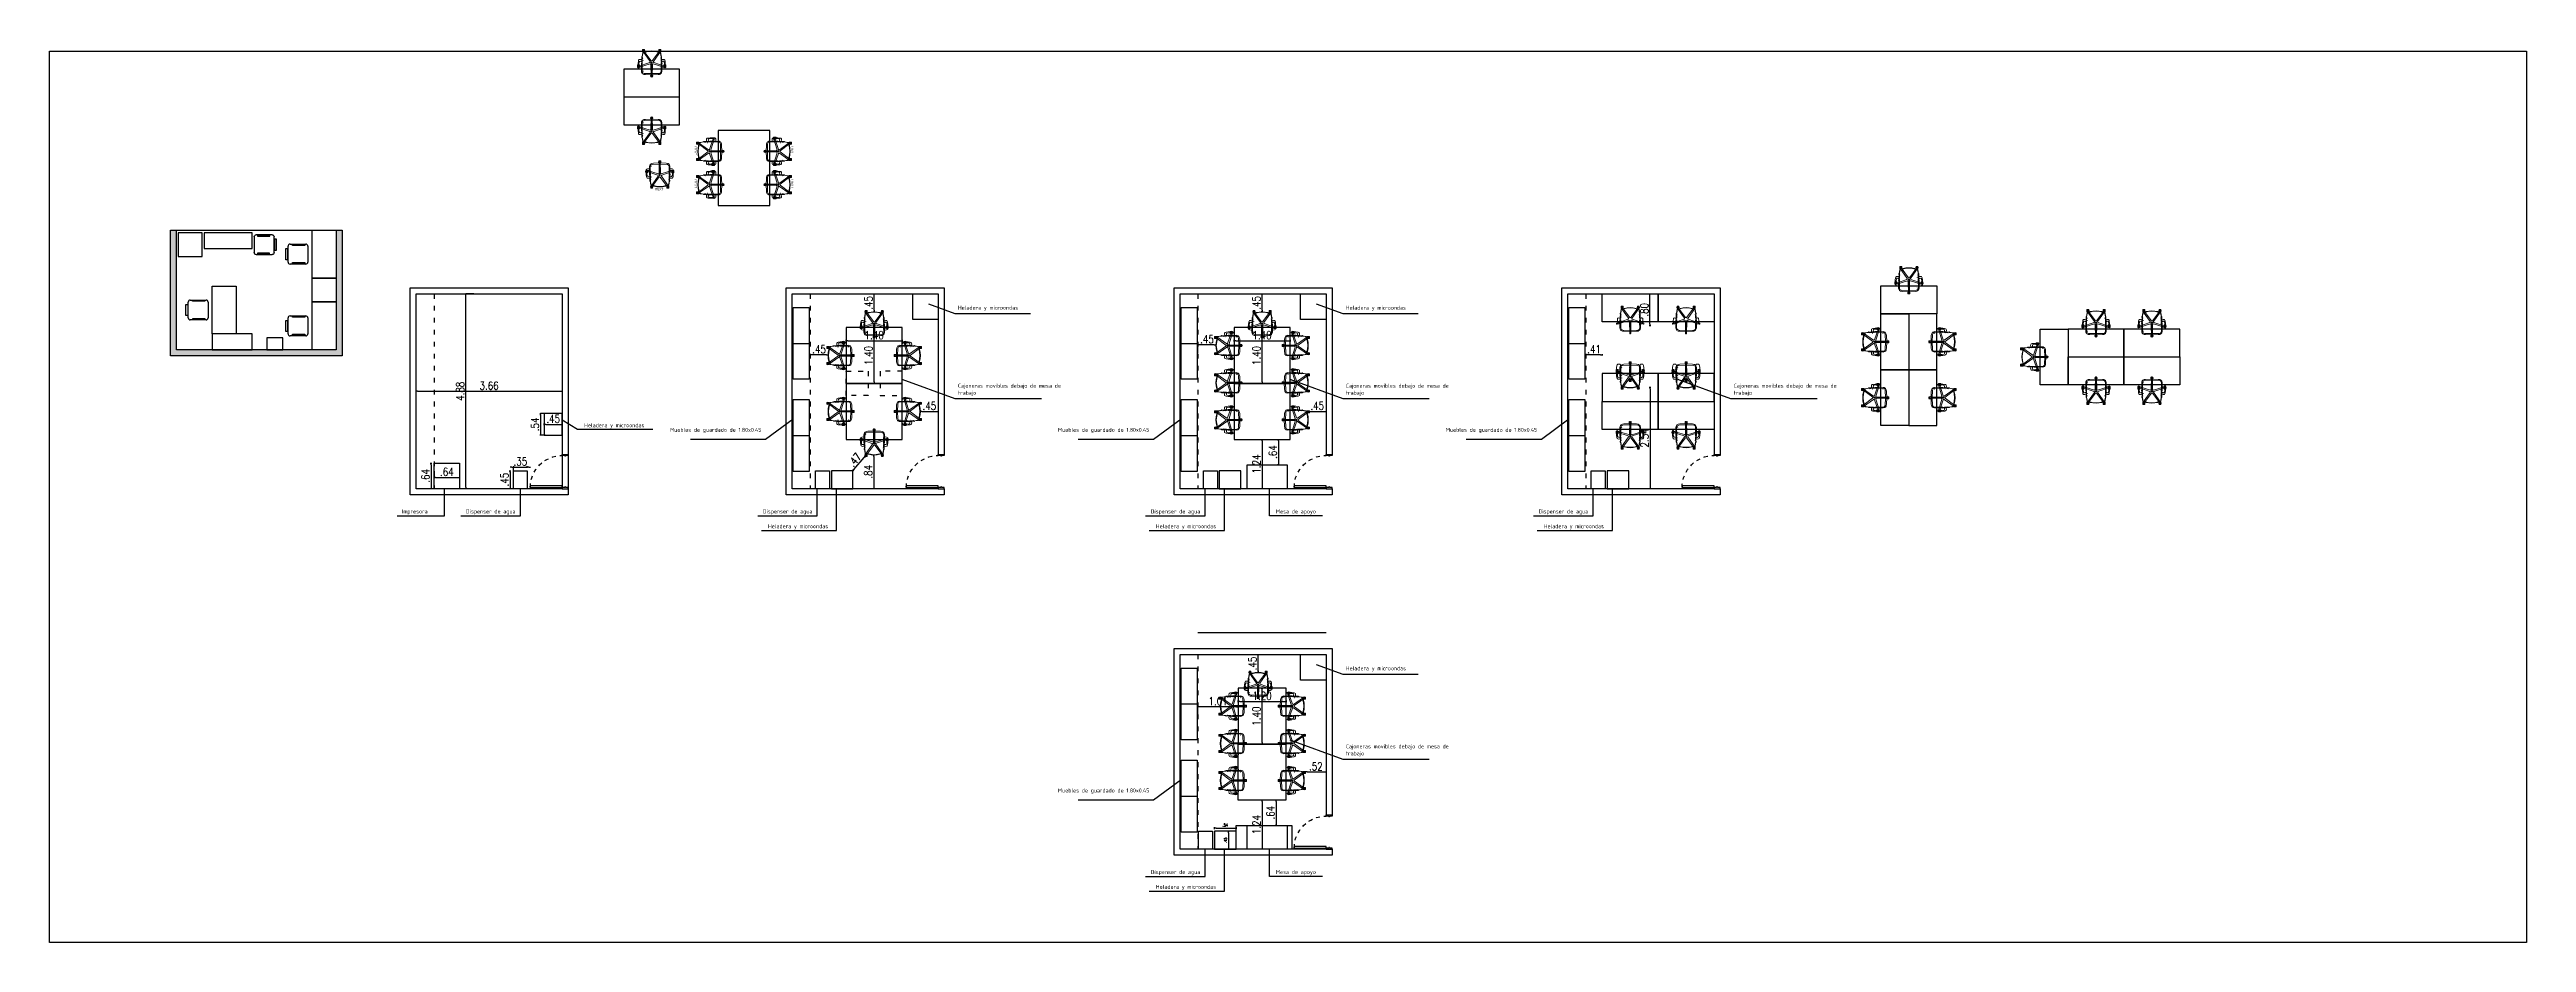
# Model space of a CAD drawing. Header units: millimetres. Extents: x 1591 to 1817, y 987 to 1091.
# Drawn here: x 1682.5 to 1744.5, y 1055.5 to 1077.9 of the extents above; entities that cross this region are included whole.
import ezdxf

# ---------------------------------------------------------------- set-up
doc = ezdxf.new("R2010")
doc.units = ezdxf.units.MM
for name, pattern in [('ACAD_ISO02W100', [15, 12, -3]), ('ACAD_ISO03W100', [30, 12, -18]), ('HIDDEN2', [0.1875, 0.125, -0.0625])]:
    doc.linetypes.add(name, pattern=pattern)
for name, color, linetype in [('CATALOGUE-TXT', 251, 'Continuous'), ('Mobiliario', 8, 'Continuous'), ('Paula', 1, 'Continuous')]:
    doc.layers.add(name, color=color, linetype=linetype)
doc.styles.add('ARIAL', font='arial.ttf')
doc.styles.add('RR', font='ROMANS.shx', dxfattribs={"width": 0.8})
doc.styles.get("Standard").update_dxf_attribs({"font": 'arial.ttf'})
doc.dimstyles.new('Copy of xx', dxfattribs={"dimscale": 2, "dimtxt": 0.036, "dimasz": 0.02, "dimexe": 0, "dimexo": 0.1, "dimgap": 0.02, "dimtad": 1, "dimzin": 4, "dimdsep": 46, "dimtxsty": 'RR', "dimblk1": 'COTA_N', "dimblk2": 'COTA_N', "dimsah": 1, "dimcen": 0, "dimclrd": 256, "dimclre": 256, "dimclrt": 256, "dimadec": 0, "dimazin": 0, "dimtfac": 1, "dimtix": 1, "dimtmove": 0, "dimatfit": 3, "dimldrblk": 'COTA_N', "dimfxl": 1, "dimtolj": 1, "dimtzin": 0, "dimarcsym": 0})

# ---------------------------------------------------------------- blocks, each defined once
blk = doc.blocks.new('A$C55652626')
at = {"layer": 'Mobiliario', "linetype": 'Continuous'}
for p, q in [((0.055, 0.05), (0.055, 0.448)), ((0.105, 0.498), (0.502, 0.498)), ((0.502, 0), (0.105, 0)), ((0.552, 0.448), (0.552, 0.05))]:
    blk.add_line(p, q, dxfattribs=at)
for points in [[(0, 0.109), (0, 0.389), (0.043, 0.389), (0.043, 0.109)], [(0.165, 0.466), (0.165, 0.488), (0.475, 0.488), (0.475, 0.466)], [(0.168, 0.021), (0.168, 0.039), (0.475, 0.039), (0.475, 0.021)]]:
    blk.add_lwpolyline(points, close=True, dxfattribs=at)
for centre, start, end in [((0.105, 0.448), 90, 180), ((0.105, 0.05), 180, 270), ((0.502, 0.448), 0, 90), ((0.502, 0.05), 270, 0)]:
    blk.add_arc(centre, 0.05, start, end, dxfattribs=at)
blk = doc.blocks.new('escritorio 1.20')
at = {"layer": 'Mobiliario'}
for points in [[(1532.081, 1937.8), (1531.481, 1937.8), (1531.481, 1939), (1532.081, 1939)], [(1532.081, 1939), (1532.081, 1937.8)]]:
    blk.add_lwpolyline(points, dxfattribs=at)
blk.add_blockref('A$C55652626', (1530.822, 1938.151), dxfattribs=at)
blk = doc.blocks.new('A$C6B163F74')
for p, q in [((0.03, 0.085), (0.045, 0.085)), ((0.03, 0.065), (0.045, 0.065)), ((0.045, 0.065), (0.045, 0.085)), ((0.83, 0.085), (0.815, 0.085)), ((0.815, 0.065), (0.815, 0.085)), ((0.83, 0.065), (0.815, 0.065))]:
    blk.add_line(p, q)
blk.add_lwpolyline([(0.79, 0.95), (0.83, 0.95), (0.83, 0.15), (0.79, 0.15)], close=True)
for points in [[(0.03, 0.085), (0.03, 0.135), (0.03, 0.15), (0, 0.15), (0, 0.135)], [(0, 0.015), (0, 0), (0.03, 0), (0.03, 0.065)], [(0.83, 0.085), (0.83, 0.135), (0.83, 0.15), (0.86, 0.15), (0.86, 0.135)], [(0.86, 0.015), (0.86, 0), (0.83, 0), (0.83, 0.065)]]:
    blk.add_lwpolyline(points)
at = {"linetype": 'HIDDEN2', "ltscale": 0.5}
blk.add_arc((0.83, 0.15), 0.8, 90, 180, dxfattribs=at)
blk = doc.blocks.new('A$Cb1ff9115')
at = {"layer": 'Paula', "color": 1, "ltscale": 10}
blk.add_line((0, 1.239), (1.4, 1.239), dxfattribs=at)
blk.add_lwpolyline([(0, 0.539), (1.4, 0.539), (1.4, 1.939), (0, 1.939)], close=True, dxfattribs=at)
at = {"layer": 'Paula', "color": 1, "lineweight": 0, "ltscale": 10}
for points in [[(0.344, 2.011), (0.348, 2.041), (0.361, 2.041), (0.362, 2.016), (0.362, 2.041), (0.38, 2.041), (0.382, 2.016), (0.382, 2.041), (0.395, 2.041), (0.399, 2.011), (0.395, 1.981), (0.382, 1.981), (0.381, 2.006), (0.381, 1.981), (0.363, 1.98), (0.362, 2.006), (0.361, 1.981), (0.348, 1.981), (0.344, 2.011)], [(0.386, 2.117), (0.393, 2.126), (0.408, 2.134), (0.428, 2.128), (0.465, 2.128), (0.465, 2.195), (0.475, 2.221), (0.465, 2.216), (0.46, 2.221), (0.458, 2.233), (0.464, 2.246), (0.477, 2.324), (0.485, 2.336), (0.516, 2.353), (0.607, 2.376), (0.7, 2.385), (0.793, 2.376), (0.884, 2.353), (0.915, 2.336), (0.923, 2.324), (0.936, 2.246), (0.942, 2.233), (0.94, 2.221), (0.935, 2.216), (0.925, 2.221), (0.935, 2.195), (0.935, 2.128), (0.972, 2.128), (0.986, 2.134), (0.994, 2.133), (1.012, 2.12), (1.02, 2.071), (1.019, 2.04), (1.012, 1.997), (0.99, 1.987), (0.982, 1.987), (0.964, 2.001), (0.956, 2.05), (0.958, 2.09), (0.936, 2.09), (0.937, 2.034), (0.94, 2.033), (0.94, 2.004), (0.937, 2.003), (0.938, 1.885), (0.934, 1.868), (0.922, 1.847), (0.892, 1.83), (0.7, 1.823), (0.7, 2.073), (0.7, 1.823), (0.515, 1.83), (0.481, 1.845), (0.469, 1.86), (0.462, 1.881), (0.464, 2.09), (0.442, 2.09), (0.443, 2.04), (0.436, 1.997), (0.414, 1.987), (0.406, 1.987), (0.388, 2.001), (0.38, 2.057), (0.386, 2.117)], [(0.444, 1.88), (0.45, 2.181), (0.453, 2.201), (0.451, 2.246), (0.46, 2.254), (0.474, 2.344), (0.484, 2.353), (0.503, 2.362), (0.549, 2.375), (0.624, 2.39), (0.7, 2.396), (0.776, 2.39), (0.851, 2.375), (0.897, 2.362), (0.916, 2.353), (0.926, 2.344), (0.94, 2.254), (0.949, 2.246), (0.947, 2.201), (0.95, 2.181), (0.956, 1.88), (0.946, 1.845), (0.934, 1.827), (0.912, 1.812), (0.895, 1.806), (0.858, 1.8), (0.7, 1.795), (0.7, 1.823), (0.7, 1.795), (0.542, 1.8), (0.505, 1.806), (0.472, 1.821), (0.46, 1.834), (0.448, 1.861), (0.444, 1.88)], [(0.489, 2.151), (0.49, 2.145), (0.49, 2.144), (0.489, 2.151)], [(0.686, 2.104), (0.694, 2.112), (0.706, 2.112), (0.714, 2.104), (0.714, 2.092), (0.706, 2.084), (0.694, 2.084), (0.686, 2.092), (0.686, 2.104)], [(0.688, 2.103), (0.695, 2.111), (0.705, 2.111), (0.712, 2.103), (0.712, 2.093), (0.705, 2.086), (0.695, 2.086), (0.688, 2.093), (0.688, 2.103)], [(1.001, 2.011), (1.005, 2.041), (1.018, 2.041), (1.019, 2.016), (1.019, 2.041), (1.037, 2.041), (1.039, 2.016), (1.039, 2.041), (1.052, 2.041), (1.056, 2.011), (1.052, 1.981), (1.039, 1.981), (1.038, 2.006), (1.038, 1.981), (1.02, 1.98), (1.019, 2.006), (1.018, 1.981), (1.005, 1.981), (1.001, 2.011)], [(0.673, 1.772), (0.676, 1.802), (0.689, 1.802), (0.691, 1.777), (0.691, 1.802), (0.709, 1.803), (0.711, 1.777), (0.711, 1.802), (0.724, 1.802), (0.727, 1.772), (0.724, 1.742), (0.711, 1.743), (0.709, 1.767), (0.709, 1.742), (0.691, 1.742), (0.691, 1.767), (0.689, 1.743), (0.676, 1.742), (0.673, 1.772)], [(0.386, 0.361), (0.393, 0.352), (0.408, 0.344), (0.428, 0.349), (0.465, 0.349), (0.465, 0.283), (0.475, 0.257), (0.465, 0.262), (0.46, 0.256), (0.458, 0.245), (0.464, 0.232), (0.477, 0.153), (0.485, 0.142), (0.516, 0.124), (0.607, 0.101), (0.7, 0.093), (0.793, 0.101), (0.884, 0.124), (0.915, 0.142), (0.923, 0.153), (0.936, 0.232), (0.942, 0.245), (0.94, 0.256), (0.935, 0.262), (0.925, 0.257), (0.935, 0.283), (0.935, 0.349), (0.972, 0.349), (0.986, 0.343), (0.994, 0.344), (1.012, 0.358), (1.02, 0.407), (1.019, 0.437), (1.012, 0.481), (0.99, 0.491), (0.982, 0.49), (0.964, 0.476), (0.956, 0.428), (0.958, 0.388), (0.936, 0.388), (0.937, 0.443), (0.94, 0.444), (0.94, 0.473), (0.937, 0.474), (0.938, 0.592), (0.934, 0.61), (0.922, 0.631), (0.892, 0.648), (0.7, 0.654), (0.7, 0.405), (0.7, 0.654), (0.515, 0.648), (0.481, 0.633), (0.469, 0.618), (0.462, 0.597), (0.464, 0.388), (0.442, 0.388), (0.443, 0.437), (0.436, 0.481), (0.414, 0.491), (0.406, 0.49), (0.388, 0.476), (0.38, 0.42), (0.386, 0.361)], [(0.444, 0.598), (0.45, 0.296), (0.453, 0.276), (0.451, 0.232), (0.46, 0.224), (0.474, 0.134), (0.484, 0.125), (0.503, 0.115), (0.549, 0.102), (0.624, 0.088), (0.7, 0.082), (0.776, 0.088), (0.851, 0.102), (0.897, 0.115), (0.916, 0.125), (0.926, 0.134), (0.94, 0.224), (0.949, 0.232), (0.947, 0.276), (0.95, 0.296), (0.956, 0.598), (0.946, 0.633), (0.934, 0.651), (0.912, 0.666), (0.895, 0.672), (0.858, 0.678), (0.7, 0.683), (0.7, 0.655), (0.7, 0.683), (0.542, 0.678), (0.505, 0.672), (0.472, 0.657), (0.46, 0.643), (0.448, 0.616), (0.444, 0.598)], [(0.673, 0.706), (0.676, 0.675), (0.689, 0.675), (0.691, 0.701), (0.691, 0.676), (0.709, 0.675), (0.711, 0.701), (0.711, 0.675), (0.724, 0.675), (0.727, 0.706), (0.724, 0.736), (0.711, 0.735), (0.709, 0.71), (0.709, 0.736), (0.691, 0.736), (0.691, 0.71), (0.689, 0.735), (0.676, 0.736), (0.673, 0.706)], [(0.344, 0.467), (0.348, 0.437), (0.361, 0.437), (0.362, 0.462), (0.362, 0.437), (0.38, 0.436), (0.382, 0.462), (0.382, 0.437), (0.395, 0.437), (0.399, 0.467), (0.395, 0.497), (0.382, 0.496), (0.381, 0.472), (0.381, 0.497), (0.363, 0.497), (0.362, 0.472), (0.361, 0.496), (0.348, 0.497), (0.344, 0.467)], [(0.489, 0.327), (0.49, 0.333), (0.49, 0.333), (0.489, 0.327)], [(0.686, 0.374), (0.694, 0.365), (0.706, 0.365), (0.714, 0.374), (0.714, 0.385), (0.706, 0.394), (0.694, 0.394), (0.686, 0.385), (0.686, 0.374)], [(0.688, 0.374), (0.695, 0.367), (0.705, 0.367), (0.712, 0.374), (0.712, 0.385), (0.705, 0.392), (0.695, 0.392), (0.688, 0.385), (0.688, 0.374)], [(1.001, 0.467), (1.005, 0.437), (1.018, 0.437), (1.019, 0.462), (1.019, 0.437), (1.037, 0.436), (1.039, 0.462), (1.039, 0.437), (1.052, 0.437), (1.056, 0.467), (1.052, 0.497), (1.039, 0.496), (1.038, 0.472), (1.038, 0.497), (1.02, 0.497), (1.019, 0.472), (1.018, 0.496), (1.005, 0.497), (1.001, 0.467)]]:
    blk.add_lwpolyline(points, close=True, dxfattribs=at)
for points in [[(0.357, 1.996), (0.363, 2.002), (0.651, 2.101), (0.66, 2.113), (0.658, 2.125), (0.483, 2.374), (0.483, 2.38), (0.489, 2.389), (0.496, 2.392), (0.505, 2.389), (0.688, 2.145), (0.702, 2.141), (0.713, 2.146), (0.895, 2.389), (0.901, 2.391), (0.911, 2.389), (0.917, 2.383), (0.917, 2.374), (0.741, 2.124), (0.741, 2.109), (0.75, 2.101), (1.037, 2.002), (1.041, 1.998), (1.042, 1.987), (1.038, 1.98), (1.029, 1.977), (0.738, 2.067), (0.724, 2.062), (0.718, 2.052), (0.713, 1.748), (0.71, 1.743), (0.7, 1.739), (0.692, 1.74), (0.687, 1.748), (0.682, 2.053), (0.673, 2.065), (0.661, 2.067), (0.371, 1.977), (0.365, 1.979), (0.358, 1.987), (0.357, 1.996)], [(0.358, 1.991), (0.36, 2.087), (0.367, 2.14), (0.373, 2.16), (0.387, 2.176), (0.417, 2.178), (0.439, 2.174), (0.453, 2.16), (0.458, 2.14), (0.464, 2.088), (0.462, 1.974), (0.458, 1.958), (0.449, 1.946), (0.429, 1.94), (0.39, 1.946), (0.374, 1.952), (0.363, 1.967), (0.358, 1.991)], [(0.47, 2.397), (0.473, 2.427), (0.486, 2.427), (0.488, 2.402), (0.488, 2.427), (0.506, 2.427), (0.508, 2.402), (0.508, 2.427), (0.521, 2.427), (0.524, 2.397), (0.521, 2.367), (0.508, 2.368), (0.506, 2.392), (0.506, 2.367), (0.488, 2.366), (0.488, 2.392), (0.486, 2.368), (0.473, 2.367), (0.47, 2.397)], [(0.485, 1.891), (0.488, 1.881), (0.485, 1.891)], [(0.876, 2.397), (0.879, 2.427), (0.892, 2.427), (0.894, 2.402), (0.894, 2.427), (0.912, 2.427), (0.914, 2.402), (0.914, 2.427), (0.927, 2.427), (0.93, 2.397), (0.927, 2.367), (0.914, 2.368), (0.912, 2.392), (0.912, 2.367), (0.894, 2.366), (0.894, 2.392), (0.892, 2.368), (0.879, 2.367), (0.876, 2.397)], [(0.936, 2.088), (0.942, 2.14), (0.947, 2.16), (0.961, 2.174), (0.983, 2.178), (1.013, 2.176), (1.027, 2.16), (1.033, 2.14), (1.04, 2.087), (1.042, 1.991), (1.037, 1.967), (1.026, 1.952), (1.01, 1.946), (0.971, 1.94), (0.953, 1.943), (0.942, 1.958), (0.938, 1.974), (0.936, 2.088)], [(0.357, 0.482), (0.363, 0.475), (0.651, 0.377), (0.66, 0.364), (0.658, 0.352), (0.483, 0.104), (0.483, 0.098), (0.489, 0.089), (0.496, 0.085), (0.505, 0.088), (0.688, 0.332), (0.702, 0.337), (0.713, 0.331), (0.895, 0.088), (0.901, 0.086), (0.911, 0.089), (0.917, 0.095), (0.917, 0.104), (0.741, 0.353), (0.741, 0.368), (0.75, 0.377), (1.037, 0.475), (1.041, 0.48), (1.042, 0.491), (1.038, 0.498), (1.029, 0.5), (0.738, 0.41), (0.724, 0.415), (0.718, 0.426), (0.713, 0.73), (0.71, 0.735), (0.7, 0.739), (0.692, 0.737), (0.687, 0.73), (0.682, 0.425), (0.673, 0.413), (0.661, 0.411), (0.371, 0.5), (0.365, 0.499), (0.358, 0.491), (0.357, 0.482)], [(0.358, 0.487), (0.36, 0.391), (0.367, 0.338), (0.373, 0.318), (0.387, 0.302), (0.417, 0.299), (0.439, 0.304), (0.453, 0.318), (0.458, 0.338), (0.464, 0.39), (0.462, 0.504), (0.458, 0.52), (0.449, 0.531), (0.429, 0.537), (0.39, 0.532), (0.374, 0.525), (0.363, 0.51), (0.358, 0.487)], [(0.47, 0.081), (0.473, 0.05), (0.486, 0.051), (0.488, 0.076), (0.488, 0.051), (0.506, 0.05), (0.508, 0.076), (0.508, 0.051), (0.521, 0.05), (0.524, 0.081), (0.521, 0.111), (0.508, 0.11), (0.506, 0.086), (0.506, 0.111), (0.488, 0.111), (0.488, 0.086), (0.486, 0.11), (0.473, 0.111), (0.47, 0.081)], [(0.485, 0.586), (0.488, 0.597), (0.485, 0.586)], [(0.876, 0.081), (0.879, 0.05), (0.892, 0.051), (0.894, 0.076), (0.894, 0.051), (0.912, 0.05), (0.914, 0.076), (0.914, 0.051), (0.927, 0.05), (0.93, 0.081), (0.927, 0.111), (0.914, 0.11), (0.912, 0.086), (0.912, 0.111), (0.894, 0.111), (0.894, 0.086), (0.892, 0.11), (0.879, 0.111), (0.876, 0.081)], [(0.936, 0.39), (0.942, 0.338), (0.947, 0.318), (0.961, 0.304), (0.983, 0.299), (1.013, 0.302), (1.027, 0.318), (1.033, 0.338), (1.04, 0.391), (1.042, 0.487), (1.037, 0.51), (1.026, 0.525), (1.01, 0.532), (0.971, 0.537), (0.953, 0.534), (0.942, 0.52), (0.938, 0.504), (0.936, 0.39)]]:
    blk.add_lwpolyline(points, dxfattribs=at)
at = {"layer": 'Paula', "color": 1, "lineweight": 0, "ltscale": 10, "style": 'ARIAL'}
for p in [(0.574, 2.423), (0.574, 0)]:
    blk.add_attdef('ITEXT', p, '', height=0.0542, dxfattribs=at)
blk = doc.blocks.new('COTA_N')
for p, q in [((-1, 0), (0, 0)), ((0, 0.5), (0, -0.5))]:
    blk.add_line(p, q)
at = {"const_width": 0.065}
blk.add_lwpolyline([(0.1, 0.1), (0.3, 0.3), (0, 0), (-0.1, -0.1), (-0.3, -0.3)], dxfattribs=at)
blk = doc.blocks.new('*D21')
at = {"layer": 'CATALOGUE-TXT', "lineweight": -2, "transparency": 16777216}
blk.add_line((1714.04, 1068.847), (1714.408, 1068.847), dxfattribs=at)
at = {"layer": 'Defpoints', "color": 0, "transparency": 16777216}
for p in [(1714, 1068.847), (1714.448, 1068.847), (1714.448, 1068.847)]:
    blk.add_point(p, dxfattribs=at)
at = {"layer": 'CATALOGUE-TXT', "lineweight": -2, "transparency": 16777216, "xscale": 0.04, "yscale": 0.04, "zscale": 0.04, "rotation": 180}
blk.add_blockref('COTA_N', (1714, 1068.847), dxfattribs=at)
at = {"layer": 'CATALOGUE-TXT', "lineweight": -2, "transparency": 16777216, "xscale": 0.04, "yscale": 0.04, "zscale": 0.04}
blk.add_blockref('COTA_N', (1714.448, 1068.847), dxfattribs=at)
at = {"layer": 'CATALOGUE-TXT', "transparency": 16777216, "insert": (1714.224, 1068.987), "char_height": 0.072, "width": 0.00518, "attachment_point": 5, "style": 'RR'}
blk.add_mtext('\\A1;{\\H2.77778x;.45}', dxfattribs=at)
blk = doc.blocks.new('*D22')
at = {"layer": 'CATALOGUE-TXT', "lineweight": -2, "transparency": 16777216}
blk.add_line((1712.843, 1071.381), (1712.843, 1071.751), dxfattribs=at)
at = {"layer": 'Defpoints', "color": 0, "transparency": 16777216}
for p in [(1712.843, 1071.791), (1712.843, 1071.791), (1712.843, 1071.341)]:
    blk.add_point(p, dxfattribs=at)
at = {"layer": 'CATALOGUE-TXT', "lineweight": -2, "transparency": 16777216, "xscale": 0.04, "yscale": 0.04, "zscale": 0.04}
for p, rotation in [((1712.843, 1071.791), 90), ((1712.843, 1071.341), 270)]:
    blk.add_blockref('COTA_N', p, dxfattribs=dict(at, rotation=rotation))
at = {"layer": 'CATALOGUE-TXT', "transparency": 16777216, "insert": (1712.703, 1071.566), "char_height": 0.072, "attachment_point": 5, "rotation": 90, "style": 'RR'}
blk.add_mtext('\\A1;{\\H2.77778x;.45}', dxfattribs=at)
blk = doc.blocks.new('*D23')
at = {"layer": 'CATALOGUE-TXT', "lineweight": -2, "transparency": 16777216}
for p, q in [((1711.238, 1070.314), (1711.238, 1070.514)), ((1711.647, 1070.514), (1711.278, 1070.514))]:
    blk.add_line(p, q, dxfattribs=at)
at = {"layer": 'Defpoints', "color": 0, "transparency": 16777216}
for p in [(1711.238, 1070.514), (1711.687, 1070.497), (1711.238, 1069.992)]:
    blk.add_point(p, dxfattribs=at)
at = {"layer": 'CATALOGUE-TXT', "lineweight": -2, "transparency": 16777216, "xscale": 0.04, "yscale": 0.04, "zscale": 0.04, "rotation": 180}
blk.add_blockref('COTA_N', (1711.238, 1070.514), dxfattribs=at)
at = {"layer": 'CATALOGUE-TXT', "lineweight": -2, "transparency": 16777216, "xscale": 0.04, "yscale": 0.04, "zscale": 0.04}
blk.add_blockref('COTA_N', (1711.687, 1070.514), dxfattribs=at)
at = {"layer": 'CATALOGUE-TXT', "transparency": 16777216, "insert": (1711.462, 1070.654), "char_height": 0.072, "attachment_point": 5, "style": 'RR'}
blk.add_mtext('\\A1;{\\H2.77778x;.45}', dxfattribs=at)
blk = doc.blocks.new('*D25')
at = {"layer": 'CATALOGUE-TXT', "lineweight": -2, "transparency": 16777216}
blk.add_line((1712.843, 1068.107), (1712.843, 1066.951), dxfattribs=at)
at = {"layer": 'Defpoints', "color": 0, "transparency": 16777216}
for p in [(1712.843, 1068.147), (1712.843, 1066.911), (1712.843, 1066.911)]:
    blk.add_point(p, dxfattribs=at)
at = {"layer": 'CATALOGUE-TXT', "lineweight": -2, "transparency": 16777216, "xscale": 0.04, "yscale": 0.04, "zscale": 0.04}
for p, rotation in [((1712.843, 1068.147), 90), ((1712.843, 1066.911), 270)]:
    blk.add_blockref('COTA_N', p, dxfattribs=dict(at, rotation=rotation))
at = {"layer": 'CATALOGUE-TXT', "transparency": 16777216, "insert": (1712.703, 1067.529), "char_height": 0.072, "attachment_point": 5, "rotation": 90, "style": 'RR'}
blk.add_mtext('\\A1;{\\H2.77778x;1.24}', dxfattribs=at)
blk = doc.blocks.new('*D27')
at = {"layer": 'CATALOGUE-TXT', "lineweight": -2, "transparency": 16777216}
blk.add_line((1722.558, 1071.033), (1722.558, 1071.751), dxfattribs=at)
at = {"layer": 'Defpoints', "color": 0, "transparency": 16777216}
for p in [(1722.558, 1071.791), (1722.558, 1071.791), (1722.558, 1070.993)]:
    blk.add_point(p, dxfattribs=at)
at = {"layer": 'CATALOGUE-TXT', "lineweight": -2, "transparency": 16777216, "xscale": 0.04, "yscale": 0.04, "zscale": 0.04}
for p, rotation in [((1722.558, 1071.791), 90), ((1722.558, 1070.993), 270)]:
    blk.add_blockref('COTA_N', p, dxfattribs=dict(at, rotation=rotation))
at = {"layer": 'CATALOGUE-TXT', "transparency": 16777216, "insert": (1722.418, 1071.392), "char_height": 0.072, "attachment_point": 5, "rotation": 90, "style": 'RR'}
blk.add_mtext('\\A1;{\\H2.77778x;.80}', dxfattribs=at)
blk = doc.blocks.new('*D28')
at = {"layer": 'CATALOGUE-TXT', "lineweight": -2, "transparency": 16777216}
for p, q in [((1720.953, 1070.192), (1720.953, 1070.264)), ((1721.323, 1070.264), (1720.993, 1070.264))]:
    blk.add_line(p, q, dxfattribs=at)
at = {"layer": 'Defpoints', "color": 0, "transparency": 16777216}
for p in [(1720.953, 1070.264), (1721.363, 1070.247), (1720.953, 1069.992)]:
    blk.add_point(p, dxfattribs=at)
at = {"layer": 'CATALOGUE-TXT', "lineweight": -2, "transparency": 16777216, "xscale": 0.04, "yscale": 0.04, "zscale": 0.04, "rotation": 180}
blk.add_blockref('COTA_N', (1720.953, 1070.264), dxfattribs=at)
at = {"layer": 'CATALOGUE-TXT', "lineweight": -2, "transparency": 16777216, "xscale": 0.04, "yscale": 0.04, "zscale": 0.04}
blk.add_blockref('COTA_N', (1721.363, 1070.264), dxfattribs=at)
at = {"layer": 'CATALOGUE-TXT', "transparency": 16777216, "insert": (1721.158, 1070.404), "char_height": 0.072, "attachment_point": 5, "style": 'RR'}
blk.add_mtext('\\A1;{\\H2.77778x;.41}', dxfattribs=at)
blk = doc.blocks.new('*D29')
at = {"layer": 'CATALOGUE-TXT', "lineweight": -2, "transparency": 16777216}
blk.add_line((1722.562, 1069.413), (1722.562, 1066.951), dxfattribs=at)
at = {"layer": 'Defpoints', "color": 0, "transparency": 16777216}
for p in [(1722.558, 1069.453), (1722.558, 1066.911), (1722.562, 1066.911)]:
    blk.add_point(p, dxfattribs=at)
at = {"layer": 'CATALOGUE-TXT', "lineweight": -2, "transparency": 16777216, "xscale": 0.04, "yscale": 0.04, "zscale": 0.04}
for p, rotation in [((1722.562, 1069.453), 90), ((1722.562, 1066.911), 270)]:
    blk.add_blockref('COTA_N', p, dxfattribs=dict(at, rotation=rotation))
at = {"layer": 'CATALOGUE-TXT', "transparency": 16777216, "insert": (1722.422, 1068.182), "char_height": 0.072, "attachment_point": 5, "rotation": 90, "style": 'RR'}
blk.add_mtext('\\A1;{\\H2.77778x;2.54}', dxfattribs=at)
blk = doc.blocks.new('*D30')
at = {"layer": 'CATALOGUE-TXT', "lineweight": -2, "transparency": 16777216}
blk.add_line((1712.843, 1069.587), (1712.843, 1070.907), dxfattribs=at)
at = {"layer": 'Defpoints', "color": 0, "transparency": 16777216}
for p in [(1712.843, 1070.947), (1712.843, 1070.947), (1712.843, 1069.547)]:
    blk.add_point(p, dxfattribs=at)
at = {"layer": 'CATALOGUE-TXT', "lineweight": -2, "transparency": 16777216, "xscale": 0.04, "yscale": 0.04, "zscale": 0.04}
for p, rotation in [((1712.843, 1070.947), 90), ((1712.843, 1069.547), 270)]:
    blk.add_blockref('COTA_N', p, dxfattribs=dict(at, rotation=rotation))
at = {"layer": 'CATALOGUE-TXT', "transparency": 16777216, "insert": (1712.703, 1070.247), "char_height": 0.072, "attachment_point": 5, "rotation": 90, "style": 'RR'}
blk.add_mtext('\\A1;{\\H2.77778x;1.40}', dxfattribs=at)
blk = doc.blocks.new('*D31')
at = {"layer": 'CATALOGUE-TXT', "lineweight": -2, "transparency": 16777216}
blk.add_line((1712.183, 1070.617), (1713.503, 1070.617), dxfattribs=at)
at = {"layer": 'Defpoints', "color": 0, "transparency": 16777216}
for p in [(1712.143, 1070.741), (1713.543, 1070.741), (1713.543, 1070.617)]:
    blk.add_point(p, dxfattribs=at)
at = {"layer": 'CATALOGUE-TXT', "lineweight": -2, "transparency": 16777216, "xscale": 0.04, "yscale": 0.04, "zscale": 0.04, "rotation": 180}
blk.add_blockref('COTA_N', (1712.143, 1070.617), dxfattribs=at)
at = {"layer": 'CATALOGUE-TXT', "lineweight": -2, "transparency": 16777216, "xscale": 0.04, "yscale": 0.04, "zscale": 0.04}
blk.add_blockref('COTA_N', (1713.543, 1070.617), dxfattribs=at)
at = {"layer": 'CATALOGUE-TXT', "transparency": 16777216, "insert": (1712.843, 1070.757), "char_height": 0.072, "attachment_point": 5, "style": 'RR'}
blk.add_mtext('\\A1;{\\H2.77778x;1.40}', dxfattribs=at)
blk = doc.blocks.new('*D32')
at = {"layer": 'CATALOGUE-TXT', "lineweight": -2, "transparency": 16777216}
blk.add_line((1691.694, 1069.351), (1695.274, 1069.351), dxfattribs=at)
at = {"layer": 'Defpoints', "color": 0, "transparency": 16777216}
for p in [(1691.654, 1069.351), (1695.314, 1069.351), (1695.314, 1069.351)]:
    blk.add_point(p, dxfattribs=at)
at = {"layer": 'CATALOGUE-TXT', "lineweight": -2, "transparency": 16777216, "xscale": 0.04, "yscale": 0.04, "zscale": 0.04, "rotation": 180}
blk.add_blockref('COTA_N', (1691.654, 1069.351), dxfattribs=at)
at = {"layer": 'CATALOGUE-TXT', "lineweight": -2, "transparency": 16777216, "xscale": 0.04, "yscale": 0.04, "zscale": 0.04}
blk.add_blockref('COTA_N', (1695.314, 1069.351), dxfattribs=at)
at = {"layer": 'CATALOGUE-TXT', "transparency": 16777216, "insert": (1693.484, 1069.491), "char_height": 0.072, "attachment_point": 5, "style": 'RR'}
blk.add_mtext('\\A1;{\\H2.77778x;3.66}', dxfattribs=at)
blk = doc.blocks.new('*D33')
at = {"layer": 'CATALOGUE-TXT', "lineweight": -2, "transparency": 16777216}
for p, q in [((1693.099, 1071.791), (1692.899, 1071.791)), ((1692.899, 1066.951), (1692.899, 1071.751)), ((1693.099, 1066.911), (1692.899, 1066.911))]:
    blk.add_line(p, q, dxfattribs=at)
at = {"layer": 'Defpoints', "color": 0, "transparency": 16777216}
for p in [(1692.899, 1071.791), (1693.484, 1071.791), (1693.483, 1066.911)]:
    blk.add_point(p, dxfattribs=at)
at = {"layer": 'CATALOGUE-TXT', "lineweight": -2, "transparency": 16777216, "xscale": 0.04, "yscale": 0.04, "zscale": 0.04}
for p, rotation in [((1692.899, 1071.791), 90), ((1692.899, 1066.911), 270)]:
    blk.add_blockref('COTA_N', p, dxfattribs=dict(at, rotation=rotation))
at = {"layer": 'CATALOGUE-TXT', "transparency": 16777216, "insert": (1692.759, 1069.351), "char_height": 0.072, "attachment_point": 5, "rotation": 90, "style": 'RR'}
blk.add_mtext('\\A1;{\\H2.77778x;4.88}', dxfattribs=at)
blk = doc.blocks.new('*D34')
at = {"layer": 'CATALOGUE-TXT', "lineweight": -2, "transparency": 16777216}
for p, q in [((1692.104, 1067.351), (1692.104, 1067.193)), ((1692.144, 1067.193), (1692.704, 1067.193)), ((1692.744, 1067.351), (1692.744, 1067.193))]:
    blk.add_line(p, q, dxfattribs=at)
at = {"layer": 'Defpoints', "color": 0, "transparency": 16777216}
for p in [(1692.104, 1067.551), (1692.744, 1067.551), (1692.744, 1067.193)]:
    blk.add_point(p, dxfattribs=at)
at = {"layer": 'CATALOGUE-TXT', "lineweight": -2, "transparency": 16777216, "xscale": 0.04, "yscale": 0.04, "zscale": 0.04, "rotation": 180}
blk.add_blockref('COTA_N', (1692.104, 1067.193), dxfattribs=at)
at = {"layer": 'CATALOGUE-TXT', "lineweight": -2, "transparency": 16777216, "xscale": 0.04, "yscale": 0.04, "zscale": 0.04}
blk.add_blockref('COTA_N', (1692.744, 1067.193), dxfattribs=at)
at = {"layer": 'CATALOGUE-TXT', "transparency": 16777216, "insert": (1692.424, 1067.333), "char_height": 0.072, "attachment_point": 5, "style": 'RR'}
blk.add_mtext('\\A1;{\\H2.77778x;.64}', dxfattribs=at)
blk = doc.blocks.new('*D35')
at = {"layer": 'CATALOGUE-TXT', "lineweight": -2, "transparency": 16777216}
for p, q in [((1694.051, 1067.454), (1694.011, 1067.454)), ((1694.091, 1067.336), (1694.091, 1067.454)), ((1694.091, 1067.454), (1694.441, 1067.454)), ((1694.481, 1067.454), (1694.521, 1067.454))]:
    blk.add_line(p, q, dxfattribs=at)
at = {"layer": 'Defpoints', "color": 0, "transparency": 16777216}
for p in [(1694.091, 1067.136), (1694.441, 1067.454), (1694.441, 1067.454)]:
    blk.add_point(p, dxfattribs=at)
at = {"layer": 'CATALOGUE-TXT', "lineweight": -2, "transparency": 16777216, "xscale": 0.04, "yscale": 0.04, "zscale": 0.04}
blk.add_blockref('COTA_N', (1694.091, 1067.454), dxfattribs=at)
at = {"layer": 'CATALOGUE-TXT', "lineweight": -2, "transparency": 16777216, "xscale": 0.04, "yscale": 0.04, "zscale": 0.04, "rotation": 180}
blk.add_blockref('COTA_N', (1694.441, 1067.454), dxfattribs=at)
at = {"layer": 'CATALOGUE-TXT', "transparency": 16777216, "insert": (1694.266, 1067.594), "char_height": 0.072, "attachment_point": 5, "style": 'RR'}
blk.add_mtext('\\A1;{\\H2.77778x;.35}', dxfattribs=at)
blk = doc.blocks.new('*D36')
at = {"layer": 'CATALOGUE-TXT', "lineweight": -2, "transparency": 16777216}
blk.add_line((1694.904, 1068.521), (1695.274, 1068.521), dxfattribs=at)
at = {"layer": 'Defpoints', "color": 0, "transparency": 16777216}
for p in [(1694.864, 1068.521), (1695.314, 1068.521), (1695.314, 1068.521)]:
    blk.add_point(p, dxfattribs=at)
at = {"layer": 'CATALOGUE-TXT', "lineweight": -2, "transparency": 16777216, "xscale": 0.04, "yscale": 0.04, "zscale": 0.04, "rotation": 180}
blk.add_blockref('COTA_N', (1694.864, 1068.521), dxfattribs=at)
at = {"layer": 'CATALOGUE-TXT', "lineweight": -2, "transparency": 16777216, "xscale": 0.04, "yscale": 0.04, "zscale": 0.04}
blk.add_blockref('COTA_N', (1695.314, 1068.521), dxfattribs=at)
at = {"layer": 'CATALOGUE-TXT', "transparency": 16777216, "insert": (1695.089, 1068.661), "char_height": 0.072, "width": 0.11794, "attachment_point": 5, "style": 'RR'}
blk.add_mtext('\\A1;{\\H2.77778x;.45}', dxfattribs=at)
blk = doc.blocks.new('*D37')
at = {"layer": 'CATALOGUE-TXT', "lineweight": -2, "transparency": 16777216}
for p, q in [((1694.889, 1068.791), (1694.773, 1068.791)), ((1694.773, 1068.751), (1694.773, 1068.291)), ((1694.889, 1068.251), (1694.773, 1068.251))]:
    blk.add_line(p, q, dxfattribs=at)
at = {"layer": 'Defpoints', "color": 0, "transparency": 16777216}
for p in [(1695.089, 1068.791), (1694.773, 1068.251), (1695.089, 1068.251)]:
    blk.add_point(p, dxfattribs=at)
at = {"layer": 'CATALOGUE-TXT', "lineweight": -2, "transparency": 16777216, "xscale": 0.04, "yscale": 0.04, "zscale": 0.04}
for p, rotation in [((1694.773, 1068.791), 90), ((1694.773, 1068.251), 270)]:
    blk.add_blockref('COTA_N', p, dxfattribs=dict(at, rotation=rotation))
at = {"layer": 'CATALOGUE-TXT', "transparency": 16777216, "insert": (1694.633, 1068.521), "char_height": 0.072, "attachment_point": 5, "rotation": 90, "style": 'RR'}
blk.add_mtext('\\A1;{\\H2.77778x;.54}', dxfattribs=at)
blk = doc.blocks.new('*D38')
at = {"layer": 'CATALOGUE-TXT', "lineweight": -2, "transparency": 16777216}
blk.add_line((1694.007, 1067.321), (1694.007, 1066.951), dxfattribs=at)
at = {"layer": 'Defpoints', "color": 0, "transparency": 16777216}
for p in [(1694.007, 1067.361), (1694.007, 1066.911), (1694.205, 1066.911)]:
    blk.add_point(p, dxfattribs=at)
at = {"layer": 'CATALOGUE-TXT', "lineweight": -2, "transparency": 16777216, "xscale": 0.04, "yscale": 0.04, "zscale": 0.04}
for p, rotation in [((1694.007, 1067.361), 90), ((1694.007, 1066.911), 270)]:
    blk.add_blockref('COTA_N', p, dxfattribs=dict(at, rotation=rotation))
at = {"layer": 'CATALOGUE-TXT', "transparency": 16777216, "insert": (1693.867, 1067.136), "char_height": 0.072, "attachment_point": 5, "rotation": 90, "style": 'RR'}
blk.add_mtext('\\A1;{\\H2.77778x;.45}', dxfattribs=at)
blk = doc.blocks.new('*D39')
at = {"layer": 'CATALOGUE-TXT', "lineweight": -2, "transparency": 16777216}
blk.add_line((1692.031, 1067.511), (1692.031, 1066.951), dxfattribs=at)
at = {"layer": 'Defpoints', "color": 0, "transparency": 16777216}
for p in [(1692.028, 1067.551), (1692.028, 1066.911), (1692.031, 1066.911)]:
    blk.add_point(p, dxfattribs=at)
at = {"layer": 'CATALOGUE-TXT', "lineweight": -2, "transparency": 16777216, "xscale": 0.04, "yscale": 0.04, "zscale": 0.04}
for p, rotation in [((1692.031, 1067.551), 90), ((1692.031, 1066.911), 270)]:
    blk.add_blockref('COTA_N', p, dxfattribs=dict(at, rotation=rotation))
at = {"layer": 'CATALOGUE-TXT', "transparency": 16777216, "insert": (1691.891, 1067.231), "char_height": 0.072, "attachment_point": 5, "rotation": 90, "style": 'RR'}
blk.add_mtext('\\A1;{\\H2.77778x;.64}', dxfattribs=at)
blk = doc.blocks.new('*D40')
at = {"layer": 'CATALOGUE-TXT', "lineweight": -2, "transparency": 16777216}
blk.add_line((1713.251, 1068.107), (1713.251, 1067.551), dxfattribs=at)
at = {"layer": 'Defpoints', "color": 0, "transparency": 16777216}
for p in [(1713.251, 1068.147), (1713.251, 1067.511), (1713.251, 1067.511)]:
    blk.add_point(p, dxfattribs=at)
at = {"layer": 'CATALOGUE-TXT', "lineweight": -2, "transparency": 16777216, "xscale": 0.04, "yscale": 0.04, "zscale": 0.04}
for p, rotation in [((1713.251, 1068.147), 90), ((1713.251, 1067.511), 270)]:
    blk.add_blockref('COTA_N', p, dxfattribs=dict(at, rotation=rotation))
at = {"layer": 'CATALOGUE-TXT', "transparency": 16777216, "insert": (1713.111, 1067.829), "char_height": 0.072, "attachment_point": 5, "rotation": 90, "style": 'RR'}
blk.add_mtext('\\A1;{\\H2.77778x;.64}', dxfattribs=at)
blk = doc.blocks.new('*D41')
at = {"layer": 'CATALOGUE-TXT', "lineweight": -2, "transparency": 16777216}
blk.add_line((1704.325, 1068.847), (1704.693, 1068.847), dxfattribs=at)
at = {"layer": 'Defpoints', "color": 0, "transparency": 16777216}
for p in [(1704.285, 1068.847), (1704.733, 1068.847), (1704.733, 1068.847)]:
    blk.add_point(p, dxfattribs=at)
at = {"layer": 'CATALOGUE-TXT', "lineweight": -2, "transparency": 16777216, "xscale": 0.04, "yscale": 0.04, "zscale": 0.04, "rotation": 180}
blk.add_blockref('COTA_N', (1704.285, 1068.847), dxfattribs=at)
at = {"layer": 'CATALOGUE-TXT', "lineweight": -2, "transparency": 16777216, "xscale": 0.04, "yscale": 0.04, "zscale": 0.04}
blk.add_blockref('COTA_N', (1704.733, 1068.847), dxfattribs=at)
at = {"layer": 'CATALOGUE-TXT', "transparency": 16777216, "insert": (1704.509, 1068.987), "char_height": 0.072, "attachment_point": 5, "style": 'RR'}
blk.add_mtext('\\A1;{\\H2.77778x;.45}', dxfattribs=at)
blk = doc.blocks.new('*D42')
at = {"layer": 'CATALOGUE-TXT', "lineweight": -2, "transparency": 16777216}
blk.add_line((1703.128, 1071.381), (1703.128, 1071.751), dxfattribs=at)
at = {"layer": 'Defpoints', "color": 0, "transparency": 16777216}
for p in [(1703.128, 1071.791), (1703.128, 1071.791), (1703.128, 1071.341)]:
    blk.add_point(p, dxfattribs=at)
at = {"layer": 'CATALOGUE-TXT', "lineweight": -2, "transparency": 16777216, "xscale": 0.04, "yscale": 0.04, "zscale": 0.04}
for p, rotation in [((1703.128, 1071.791), 90), ((1703.128, 1071.341), 270)]:
    blk.add_blockref('COTA_N', p, dxfattribs=dict(at, rotation=rotation))
at = {"layer": 'CATALOGUE-TXT', "transparency": 16777216, "insert": (1702.988, 1071.566), "char_height": 0.072, "attachment_point": 5, "rotation": 90, "style": 'RR'}
blk.add_mtext('\\A1;{\\H2.77778x;.45}', dxfattribs=at)
blk = doc.blocks.new('*D43')
at = {"layer": 'CATALOGUE-TXT', "lineweight": -2, "transparency": 16777216}
for p, q in [((1701.523, 1070.192), (1701.523, 1070.264)), ((1701.932, 1070.264), (1701.563, 1070.264))]:
    blk.add_line(p, q, dxfattribs=at)
at = {"layer": 'Defpoints', "color": 0, "transparency": 16777216}
for p in [(1701.523, 1070.264), (1701.972, 1070.247), (1701.523, 1069.992)]:
    blk.add_point(p, dxfattribs=at)
at = {"layer": 'CATALOGUE-TXT', "lineweight": -2, "transparency": 16777216, "xscale": 0.04, "yscale": 0.04, "zscale": 0.04, "rotation": 180}
blk.add_blockref('COTA_N', (1701.523, 1070.264), dxfattribs=at)
at = {"layer": 'CATALOGUE-TXT', "lineweight": -2, "transparency": 16777216, "xscale": 0.04, "yscale": 0.04, "zscale": 0.04}
blk.add_blockref('COTA_N', (1701.972, 1070.264), dxfattribs=at)
at = {"layer": 'CATALOGUE-TXT', "transparency": 16777216, "insert": (1701.748, 1070.404), "char_height": 0.072, "attachment_point": 5, "style": 'RR'}
blk.add_mtext('\\A1;{\\H2.77778x;.45}', dxfattribs=at)
blk = doc.blocks.new('*D44')
at = {"layer": 'CATALOGUE-TXT', "lineweight": -2, "transparency": 16777216}
blk.add_line((1703.128, 1069.587), (1703.128, 1070.907), dxfattribs=at)
at = {"layer": 'Defpoints', "color": 0, "transparency": 16777216}
for p in [(1703.128, 1070.947), (1703.128, 1070.947), (1703.128, 1069.547)]:
    blk.add_point(p, dxfattribs=at)
at = {"layer": 'CATALOGUE-TXT', "lineweight": -2, "transparency": 16777216, "xscale": 0.04, "yscale": 0.04, "zscale": 0.04}
for p, rotation in [((1703.128, 1070.947), 90), ((1703.128, 1069.547), 270)]:
    blk.add_blockref('COTA_N', p, dxfattribs=dict(at, rotation=rotation))
at = {"layer": 'CATALOGUE-TXT', "transparency": 16777216, "insert": (1702.988, 1070.247), "char_height": 0.072, "attachment_point": 5, "rotation": 90, "style": 'RR'}
blk.add_mtext('\\A1;{\\H2.77778x;1.40}', dxfattribs=at)
blk = doc.blocks.new('*D45')
at = {"layer": 'CATALOGUE-TXT', "lineweight": -2, "transparency": 16777216}
blk.add_line((1702.468, 1070.617), (1703.788, 1070.617), dxfattribs=at)
at = {"layer": 'Defpoints', "color": 0, "transparency": 16777216}
for p in [(1702.428, 1070.741), (1703.828, 1070.741), (1703.828, 1070.617)]:
    blk.add_point(p, dxfattribs=at)
at = {"layer": 'CATALOGUE-TXT', "lineweight": -2, "transparency": 16777216, "xscale": 0.04, "yscale": 0.04, "zscale": 0.04, "rotation": 180}
blk.add_blockref('COTA_N', (1702.428, 1070.617), dxfattribs=at)
at = {"layer": 'CATALOGUE-TXT', "lineweight": -2, "transparency": 16777216, "xscale": 0.04, "yscale": 0.04, "zscale": 0.04}
blk.add_blockref('COTA_N', (1703.828, 1070.617), dxfattribs=at)
at = {"layer": 'CATALOGUE-TXT', "transparency": 16777216, "insert": (1703.128, 1070.757), "char_height": 0.072, "attachment_point": 5, "style": 'RR'}
blk.add_mtext('\\A1;{\\H2.77778x;1.40}', dxfattribs=at)
blk = doc.blocks.new('*D46')
at = {"layer": 'CATALOGUE-TXT', "lineweight": -2, "transparency": 16777216}
blk.add_line((1702.621, 1067.393), (1702.874, 1067.691), dxfattribs=at)
at = {"layer": 'Defpoints', "color": 0, "transparency": 16777216}
for p in [(1702.9, 1067.722), (1702.902, 1067.721), (1702.596, 1067.361)]:
    blk.add_point(p, dxfattribs=at)
at = {"layer": 'CATALOGUE-TXT', "lineweight": -2, "transparency": 16777216, "xscale": 0.04, "yscale": 0.04, "zscale": 0.04}
for p, rotation in [((1702.9, 1067.722), 49.67007338053033), ((1702.595, 1067.362), 229.6700733805303)]:
    blk.add_blockref('COTA_N', p, dxfattribs=dict(at, rotation=rotation))
at = {"layer": 'CATALOGUE-TXT', "transparency": 16777216, "insert": (1702.641, 1067.633), "char_height": 0.072, "attachment_point": 5, "rotation": 49.67007, "style": 'RR'}
blk.add_mtext('\\A1;{\\H2.77778x;.47}', dxfattribs=at)
blk = doc.blocks.new('*D47')
at = {"layer": 'CATALOGUE-TXT', "lineweight": -2, "transparency": 16777216}
blk.add_line((1703.117, 1067.715), (1703.117, 1066.951), dxfattribs=at)
at = {"layer": 'Defpoints', "color": 0, "transparency": 16777216}
for p in [(1703.166, 1067.755), (1703.117, 1066.911), (1703.166, 1066.911)]:
    blk.add_point(p, dxfattribs=at)
at = {"layer": 'CATALOGUE-TXT', "lineweight": -2, "transparency": 16777216, "xscale": 0.04, "yscale": 0.04, "zscale": 0.04}
for p, rotation in [((1703.117, 1067.755), 90), ((1703.117, 1066.911), 270)]:
    blk.add_blockref('COTA_N', p, dxfattribs=dict(at, rotation=rotation))
at = {"layer": 'CATALOGUE-TXT', "transparency": 16777216, "insert": (1702.977, 1067.333), "char_height": 0.072, "attachment_point": 5, "rotation": 90, "style": 'RR'}
blk.add_mtext('\\A1;{\\H2.77778x;.84}', dxfattribs=at)
blk = doc.blocks.new('*D50')
at = {"layer": 'CATALOGUE-TXT', "lineweight": -2, "transparency": 16777216}
blk.add_line((1713.972, 1059.814), (1714.408, 1059.814), dxfattribs=at)
at = {"layer": 'Defpoints', "color": 0, "transparency": 16777216}
for p in [(1713.932, 1059.814), (1714.448, 1059.814), (1714.448, 1059.813)]:
    blk.add_point(p, dxfattribs=at)
at = {"layer": 'CATALOGUE-TXT', "lineweight": -2, "transparency": 16777216, "xscale": 0.04, "yscale": 0.04, "zscale": 0.04, "rotation": 180}
blk.add_blockref('COTA_N', (1713.932, 1059.814), dxfattribs=at)
at = {"layer": 'CATALOGUE-TXT', "lineweight": -2, "transparency": 16777216, "xscale": 0.04, "yscale": 0.04, "zscale": 0.04}
blk.add_blockref('COTA_N', (1714.448, 1059.814), dxfattribs=at)
at = {"layer": 'CATALOGUE-TXT', "transparency": 16777216, "insert": (1714.19, 1059.954), "char_height": 0.072, "width": 0.00518, "attachment_point": 5, "style": 'RR'}
blk.add_mtext('\\A1;{\\H2.77778x;.52}', dxfattribs=at)
blk = doc.blocks.new('*D51')
at = {"layer": 'CATALOGUE-TXT', "lineweight": -2, "transparency": 16777216}
blk.add_line((1712.743, 1062.347), (1712.743, 1062.717), dxfattribs=at)
at = {"layer": 'Defpoints', "color": 0, "transparency": 16777216}
for p in [(1712.743, 1062.757), (1712.743, 1062.757), (1712.743, 1062.307)]:
    blk.add_point(p, dxfattribs=at)
at = {"layer": 'CATALOGUE-TXT', "lineweight": -2, "transparency": 16777216, "xscale": 0.04, "yscale": 0.04, "zscale": 0.04}
for p, rotation in [((1712.743, 1062.757), 90), ((1712.743, 1062.307), 270)]:
    blk.add_blockref('COTA_N', p, dxfattribs=dict(at, rotation=rotation))
at = {"layer": 'CATALOGUE-TXT', "transparency": 16777216, "insert": (1712.603, 1062.532), "char_height": 0.072, "attachment_point": 5, "rotation": 90, "style": 'RR'}
blk.add_mtext('\\A1;{\\H2.77778x;.45}', dxfattribs=at)
blk = doc.blocks.new('*D52')
at = {"layer": 'CATALOGUE-TXT', "lineweight": -2, "transparency": 16777216}
for p, q in [((1711.238, 1061.248), (1711.238, 1061.448)), ((1712.203, 1061.448), (1711.278, 1061.448))]:
    blk.add_line(p, q, dxfattribs=at)
at = {"layer": 'Defpoints', "color": 0, "transparency": 16777216}
for p in [(1711.238, 1061.448), (1712.243, 1061.479), (1711.238, 1060.958)]:
    blk.add_point(p, dxfattribs=at)
at = {"layer": 'CATALOGUE-TXT', "lineweight": -2, "transparency": 16777216, "xscale": 0.04, "yscale": 0.04, "zscale": 0.04, "rotation": 180}
blk.add_blockref('COTA_N', (1711.238, 1061.448), dxfattribs=at)
at = {"layer": 'CATALOGUE-TXT', "lineweight": -2, "transparency": 16777216, "xscale": 0.04, "yscale": 0.04, "zscale": 0.04}
blk.add_blockref('COTA_N', (1712.243, 1061.448), dxfattribs=at)
at = {"layer": 'CATALOGUE-TXT', "transparency": 16777216, "insert": (1711.741, 1061.588), "char_height": 0.072, "attachment_point": 5, "style": 'RR'}
blk.add_mtext('\\A1;{\\H2.77778x;1.01}', dxfattribs=at)
blk = doc.blocks.new('*D49')
at = {"layer": 'CATALOGUE-TXT', "lineweight": -2, "transparency": 16777216}
blk.add_line((1712.843, 1059.073), (1712.843, 1057.917), dxfattribs=at)
at = {"layer": 'Defpoints', "color": 0, "transparency": 16777216}
for p in [(1712.843, 1059.113), (1712.843, 1057.877), (1712.843, 1057.877)]:
    blk.add_point(p, dxfattribs=at)
at = {"layer": 'CATALOGUE-TXT', "lineweight": -2, "transparency": 16777216, "xscale": 0.04, "yscale": 0.04, "zscale": 0.04}
for p, rotation in [((1712.843, 1059.113), 90), ((1712.843, 1057.877), 270)]:
    blk.add_blockref('COTA_N', p, dxfattribs=dict(at, rotation=rotation))
at = {"layer": 'CATALOGUE-TXT', "transparency": 16777216, "insert": (1712.703, 1058.495), "char_height": 0.072, "attachment_point": 5, "rotation": 90, "style": 'RR'}
blk.add_mtext('\\A1;{\\H2.77778x;1.24}', dxfattribs=at)
blk = doc.blocks.new('*D53')
at = {"layer": 'CATALOGUE-TXT', "lineweight": -2, "transparency": 16777216}
blk.add_line((1712.842, 1060.553), (1712.842, 1061.873), dxfattribs=at)
at = {"layer": 'Defpoints', "color": 0, "transparency": 16777216}
for p in [(1712.842, 1061.913), (1712.843, 1061.913), (1712.842, 1060.513)]:
    blk.add_point(p, dxfattribs=at)
at = {"layer": 'CATALOGUE-TXT', "lineweight": -2, "transparency": 16777216, "xscale": 0.04, "yscale": 0.04, "zscale": 0.04}
for p, rotation in [((1712.842, 1061.913), 90), ((1712.842, 1060.513), 270)]:
    blk.add_blockref('COTA_N', p, dxfattribs=dict(at, rotation=rotation))
at = {"layer": 'CATALOGUE-TXT', "transparency": 16777216, "insert": (1712.702, 1061.213), "char_height": 0.072, "attachment_point": 5, "rotation": 90, "style": 'RR'}
blk.add_mtext('\\A1;{\\H2.77778x;1.40}', dxfattribs=at)
blk = doc.blocks.new('*D54')
at = {"layer": 'CATALOGUE-TXT', "lineweight": -2, "transparency": 16777216}
blk.add_line((1712.283, 1061.583), (1713.403, 1061.583), dxfattribs=at)
at = {"layer": 'Defpoints', "color": 0, "transparency": 16777216}
for p in [(1712.243, 1061.707), (1713.443, 1061.707), (1713.443, 1061.583)]:
    blk.add_point(p, dxfattribs=at)
at = {"layer": 'CATALOGUE-TXT', "lineweight": -2, "transparency": 16777216, "xscale": 0.04, "yscale": 0.04, "zscale": 0.04, "rotation": 180}
blk.add_blockref('COTA_N', (1712.243, 1061.583), dxfattribs=at)
at = {"layer": 'CATALOGUE-TXT', "lineweight": -2, "transparency": 16777216, "xscale": 0.04, "yscale": 0.04, "zscale": 0.04}
blk.add_blockref('COTA_N', (1713.443, 1061.583), dxfattribs=at)
at = {"layer": 'CATALOGUE-TXT', "transparency": 16777216, "insert": (1712.843, 1061.723), "char_height": 0.072, "attachment_point": 5, "style": 'RR'}
blk.add_mtext('\\A1;{\\H2.77778x;1.20}', dxfattribs=at)
blk = doc.blocks.new('*D55')
at = {"layer": 'CATALOGUE-TXT', "lineweight": -2, "transparency": 16777216}
blk.add_line((1713.193, 1059.073), (1713.193, 1058.517), dxfattribs=at)
at = {"layer": 'Defpoints', "color": 0, "transparency": 16777216}
for p in [(1713.193, 1059.113), (1713.193, 1058.477), (1713.193, 1058.477)]:
    blk.add_point(p, dxfattribs=at)
at = {"layer": 'CATALOGUE-TXT', "lineweight": -2, "transparency": 16777216, "xscale": 0.04, "yscale": 0.04, "zscale": 0.04}
for p, rotation in [((1713.193, 1059.113), 90), ((1713.193, 1058.477), 270)]:
    blk.add_blockref('COTA_N', p, dxfattribs=dict(at, rotation=rotation))
at = {"layer": 'CATALOGUE-TXT', "transparency": 16777216, "insert": (1713.053, 1058.795), "char_height": 0.072, "attachment_point": 5, "rotation": 90, "style": 'RR'}
blk.add_mtext('\\A1;{\\H2.77778x;.64}', dxfattribs=at)
blk = doc.blocks.new('*D82')
at = {"layer": 'CATALOGUE-TXT', "lineweight": -2, "transparency": 16777216}
for p, q in [((1711.651, 1058.383), (1711.651, 1058.408)), ((1711.691, 1058.408), (1712.151, 1058.408)), ((1712.191, 1058.383), (1712.191, 1058.408))]:
    blk.add_line(p, q, dxfattribs=at)
at = {"layer": 'Defpoints', "color": 0, "transparency": 16777216}
for p in [(1712.191, 1058.408), (1711.651, 1058.183), (1712.191, 1058.183)]:
    blk.add_point(p, dxfattribs=at)
at = {"layer": 'CATALOGUE-TXT', "lineweight": -2, "transparency": 16777216, "xscale": 0.04, "yscale": 0.04, "zscale": 0.04, "rotation": 180}
blk.add_blockref('COTA_N', (1711.651, 1058.408), dxfattribs=at)
at = {"layer": 'CATALOGUE-TXT', "lineweight": -2, "transparency": 16777216, "xscale": 0.04, "yscale": 0.04, "zscale": 0.04}
blk.add_blockref('COTA_N', (1712.191, 1058.408), dxfattribs=at)
at = {"layer": 'CATALOGUE-TXT', "transparency": 16777216, "insert": (1711.921, 1058.484), "char_height": 0.072, "attachment_point": 5, "style": 'RR'}
blk.add_mtext('\\A1;.54', dxfattribs=at)
blk = doc.blocks.new('*D83')
at = {"layer": 'CATALOGUE-TXT', "lineweight": -2, "transparency": 16777216}
blk.add_line((1712.002, 1058.287), (1712.002, 1057.917), dxfattribs=at)
at = {"layer": 'Defpoints', "color": 0, "transparency": 16777216}
for p in [(1711.921, 1058.327), (1711.921, 1057.877), (1712.002, 1057.877)]:
    blk.add_point(p, dxfattribs=at)
at = {"layer": 'CATALOGUE-TXT', "lineweight": -2, "transparency": 16777216, "xscale": 0.04, "yscale": 0.04, "zscale": 0.04}
for p, rotation in [((1712.002, 1058.327), 90), ((1712.002, 1057.877), 270)]:
    blk.add_blockref('COTA_N', p, dxfattribs=dict(at, rotation=rotation))
at = {"layer": 'CATALOGUE-TXT', "transparency": 16777216, "insert": (1711.926, 1058.102), "char_height": 0.072, "attachment_point": 5, "rotation": 90, "style": 'RR'}
blk.add_mtext('\\A1;.45', dxfattribs=at)

msp = doc.modelspace()

# ---------------------------------------------------------------- hatches: boundary and pattern name
h = msp.add_hatch(color=256)
h.dxf.hatch_style = 1
h.paths.add_polyline_path([(1685.651, 1073.389), (1685.501, 1073.389), (1685.501, 1070.238), (1689.801, 1070.238), (1689.801, 1073.388), (1689.651, 1073.388), (1689.651, 1072.188), (1689.651, 1070.388), (1685.651, 1070.388)])

# ---------------------------------------------------------------- linework, layer by layer
msp.add_line((1685.651, 1073.388), (1685.651, 1073.389))
at = {"linetype": 'ACAD_ISO02W100', "ltscale": 0.5}
msp.add_line((1685.651, 1073.389), (1689.651, 1073.388), dxfattribs=at)
for points in [[(1682.474, 1077.875), (1744.51, 1077.875), (1744.51, 1055.543), (1682.474, 1055.543)], [(1695.314, 1068.791), (1694.864, 1068.791), (1694.864, 1068.251), (1695.314, 1068.251)], [(1694.091, 1066.911), (1694.091, 1067.361), (1694.441, 1067.361), (1694.441, 1066.911)], [(1701.659, 1066.911), (1701.659, 1067.361), (1702.009, 1067.361), (1702.009, 1066.911)], [(1702.596, 1066.911), (1702.596, 1067.361), (1702.056, 1067.361), (1702.056, 1066.911)], [(1711.374, 1066.911), (1711.374, 1067.361), (1711.724, 1067.361), (1711.724, 1066.911)], [(1712.311, 1066.911), (1712.311, 1067.361), (1711.771, 1067.361), (1711.771, 1066.911)], [(1721.089, 1066.911), (1721.089, 1067.361), (1721.439, 1067.361), (1721.439, 1066.911)], [(1722.026, 1066.911), (1722.026, 1067.361), (1721.486, 1067.361), (1721.486, 1066.911)], [(1711.254, 1057.877), (1711.254, 1058.327), (1711.604, 1058.327), (1711.604, 1057.877)], [(1712.191, 1057.877), (1712.191, 1058.327), (1711.651, 1058.327), (1711.651, 1057.877)]]:
    msp.add_lwpolyline(points, close=True)
for points in [[(1699.217, 1075.881), (1699.217, 1074.006), (1700.517, 1074.006), (1700.517, 1075.881), (1699.217, 1075.881)], [(1689.651, 1073.388), (1689.801, 1073.388), (1689.801, 1070.238), (1685.501, 1070.238), (1685.501, 1073.389), (1685.651, 1073.389)], [(1689.651, 1073.388), (1689.651, 1070.388), (1685.651, 1070.388), (1685.651, 1073.388)], [(1728.343, 1071.99), (1729.743, 1071.99), (1729.743, 1071.29), (1728.343, 1071.29), (1728.343, 1071.99)], [(1695.464, 1066.761), (1691.504, 1066.761), (1691.504, 1071.941), (1695.464, 1071.941), (1695.464, 1066.761), (1695.464, 1066.761)], [(1691.654, 1071.791), (1695.314, 1071.791), (1695.314, 1066.911), (1695.309, 1066.911)], [(1695.312, 1066.911), (1691.654, 1066.911), (1691.654, 1071.791)], [(1704.883, 1066.761), (1700.923, 1066.761), (1700.923, 1071.941), (1704.883, 1071.941), (1704.883, 1067.771)], [(1701.073, 1071.791), (1704.733, 1071.791), (1704.733, 1067.771)], [(1704.731, 1066.911), (1701.073, 1066.911), (1701.073, 1071.791)], [(1701.101, 1069.652), (1701.101, 1071.452), (1701.501, 1071.452), (1701.501, 1069.652), (1701.101, 1069.652)], [(1704.093, 1071.151), (1704.093, 1071.791), (1704.733, 1071.791), (1704.733, 1071.151), (1704.093, 1071.151)], [(1714.598, 1066.761), (1710.638, 1066.761), (1710.638, 1071.941), (1714.598, 1071.941), (1714.598, 1067.771)], [(1710.788, 1071.791), (1714.448, 1071.791), (1714.448, 1067.771)], [(1714.446, 1066.911), (1710.788, 1066.911), (1710.788, 1071.791)], [(1710.815, 1069.652), (1710.815, 1071.452), (1711.215, 1071.452), (1711.215, 1069.652), (1710.815, 1069.652)], [(1713.808, 1071.151), (1713.808, 1071.791), (1714.448, 1071.791), (1714.448, 1071.151), (1713.808, 1071.151)], [(1724.313, 1066.761), (1720.353, 1066.761), (1720.353, 1071.941), (1724.313, 1071.941), (1724.313, 1067.771)], [(1720.503, 1071.791), (1724.163, 1071.791), (1724.163, 1067.771)], [(1724.161, 1066.911), (1720.503, 1066.911), (1720.503, 1071.791)], [(1720.53, 1069.652), (1720.53, 1071.452), (1720.93, 1071.452), (1720.93, 1069.652), (1720.53, 1069.652)], [(1722.763, 1071.091), (1721.363, 1071.091), (1721.363, 1071.791), (1722.763, 1071.791), (1722.763, 1071.091)], [(1724.163, 1071.091), (1722.763, 1071.091), (1722.763, 1071.791), (1724.163, 1071.791), (1724.163, 1071.091)], [(1728.343, 1069.89), (1728.343, 1071.29), (1729.043, 1071.29), (1729.043, 1069.89), (1728.343, 1069.89)], [(1729.743, 1069.89), (1729.743, 1071.29), (1729.043, 1071.29), (1729.043, 1069.89), (1729.743, 1069.89)], [(1732.33, 1069.51), (1732.33, 1070.91), (1733.03, 1070.91), (1733.03, 1069.51), (1732.33, 1069.51)], [(1734.43, 1070.91), (1733.03, 1070.91), (1733.03, 1070.21), (1734.43, 1070.21), (1734.43, 1070.91)], [(1735.83, 1070.91), (1734.43, 1070.91), (1734.43, 1070.21), (1735.83, 1070.21), (1735.83, 1070.91)], [(1701.101, 1070.552), (1701.501, 1070.552)], [(1710.815, 1070.552), (1711.215, 1070.552)], [(1720.53, 1070.552), (1720.93, 1070.552)], [(1734.43, 1069.51), (1733.03, 1069.51), (1733.03, 1070.21), (1734.43, 1070.21), (1734.43, 1069.51)], [(1735.83, 1069.51), (1734.43, 1069.51), (1734.43, 1070.21), (1735.83, 1070.21), (1735.83, 1069.51)], [(1722.763, 1069.793), (1721.363, 1069.793), (1721.363, 1069.093), (1722.763, 1069.093), (1722.763, 1069.793)], [(1724.163, 1069.793), (1722.763, 1069.793), (1722.763, 1069.093), (1724.163, 1069.093), (1724.163, 1069.793)], [(1728.343, 1068.49), (1728.343, 1069.89), (1729.043, 1069.89), (1729.043, 1068.49), (1728.343, 1068.49)], [(1729.743, 1068.49), (1729.743, 1069.89), (1729.043, 1069.89), (1729.043, 1068.49), (1729.743, 1068.49)], [(1701.101, 1067.342), (1701.101, 1069.142), (1701.501, 1069.142), (1701.501, 1067.342), (1701.101, 1067.342)], [(1710.815, 1067.342), (1710.815, 1069.142), (1711.215, 1069.142), (1711.215, 1067.342), (1710.815, 1067.342)], [(1720.53, 1067.342), (1720.53, 1069.142), (1720.93, 1069.142), (1720.93, 1067.342), (1720.53, 1067.342)], [(1722.763, 1068.393), (1721.363, 1068.393), (1721.363, 1069.093), (1722.763, 1069.093), (1722.763, 1068.393)], [(1724.163, 1068.393), (1722.763, 1068.393), (1722.763, 1069.093), (1724.163, 1069.093), (1724.163, 1068.393)], [(1695.314, 1067.771), (1695.464, 1067.771)], [(1701.101, 1068.242), (1701.501, 1068.242)], [(1704.733, 1067.771), (1704.883, 1067.771)], [(1710.815, 1068.242), (1711.215, 1068.242)], [(1714.448, 1067.771), (1714.598, 1067.771)], [(1720.53, 1068.242), (1720.93, 1068.242)], [(1724.163, 1067.771), (1724.313, 1067.771)], [(1692.104, 1066.911), (1692.104, 1067.551), (1692.744, 1067.551), (1692.744, 1066.911), (1692.104, 1066.911)], [(1712.468, 1066.911), (1712.468, 1067.511), (1713.468, 1067.511), (1713.468, 1066.911)], [(1695.314, 1066.911), (1695.464, 1066.911)], [(1704.733, 1066.911), (1704.728, 1066.911)], [(1704.733, 1066.911), (1704.883, 1066.911)], [(1704.883, 1066.911), (1704.883, 1066.761), (1704.883, 1066.761)], [(1714.448, 1066.911), (1714.443, 1066.911)], [(1714.448, 1066.911), (1714.598, 1066.911)], [(1714.598, 1066.911), (1714.598, 1066.761), (1714.598, 1066.761)], [(1724.163, 1066.911), (1724.158, 1066.911)], [(1724.163, 1066.911), (1724.313, 1066.911)], [(1724.313, 1066.911), (1724.313, 1066.761), (1724.313, 1066.761)], [(1711.238, 1063.307), (1714.448, 1063.307)], [(1714.598, 1057.727), (1710.638, 1057.727), (1710.638, 1062.907), (1714.598, 1062.907), (1714.598, 1058.737)], [(1710.788, 1062.757), (1714.448, 1062.757), (1714.448, 1058.737)], [(1714.446, 1057.877), (1710.788, 1057.877), (1710.788, 1062.757)], [(1713.808, 1062.117), (1713.808, 1062.757), (1714.448, 1062.757), (1714.448, 1062.117), (1713.808, 1062.117)], [(1710.815, 1060.618), (1710.815, 1062.418), (1711.215, 1062.418), (1711.215, 1060.618), (1710.815, 1060.618)], [(1710.815, 1061.518), (1711.215, 1061.518)], [(1710.815, 1058.308), (1710.815, 1060.108), (1711.215, 1060.108), (1711.215, 1058.308), (1710.815, 1058.308)], [(1710.815, 1059.208), (1711.215, 1059.208)], [(1712.191, 1057.877), (1712.191, 1058.477), (1713.591, 1058.477), (1713.591, 1057.877), (1712.191, 1057.877)], [(1712.468, 1057.877), (1712.468, 1058.477), (1713.468, 1058.477), (1713.468, 1057.877)], [(1714.448, 1058.737), (1714.598, 1058.737)], [(1714.448, 1057.877), (1714.443, 1057.877)], [(1714.448, 1057.877), (1714.598, 1057.877)], [(1714.598, 1057.877), (1714.598, 1057.727), (1714.598, 1057.727)]]:
    msp.add_lwpolyline(points)
at = {"linetype": 'ACAD_ISO03W100', "ltscale": 0.01}
for points in [[(1692.104, 1071.791), (1692.104, 1066.911)], [(1701.523, 1071.791), (1701.523, 1066.911)], [(1711.238, 1071.791), (1711.238, 1066.911)], [(1720.953, 1071.791), (1720.953, 1066.911)], [(1702.428, 1069.243), (1702.428, 1069.851), (1702.978, 1069.851), (1702.978, 1069.243), (1702.428, 1069.243)], [(1703.828, 1069.243), (1703.828, 1069.851), (1703.278, 1069.851), (1703.278, 1069.243), (1703.828, 1069.243)], [(1711.238, 1062.757), (1711.238, 1057.877)]]:
    msp.add_lwpolyline(points, dxfattribs=at)
at = {"layer": 'Mobiliario'}
for points in [[(1685.695, 1073.324), (1685.695, 1072.724), (1686.295, 1072.724), (1686.295, 1073.324), (1685.695, 1073.324)], [(1686.351, 1073.324), (1686.351, 1072.924), (1687.551, 1072.924), (1687.551, 1073.324), (1686.351, 1073.324)], [(1689.051, 1071.588), (1689.051, 1072.188), (1689.651, 1072.188), (1689.651, 1071.588), (1689.051, 1071.588)], [(1686.551, 1070.788), (1686.551, 1070.388), (1687.551, 1070.388), (1687.551, 1070.788), (1686.551, 1070.788)], [(1688.317, 1070.388), (1688.317, 1070.688), (1687.917, 1070.688), (1687.917, 1070.388), (1688.317, 1070.388)]]:
    msp.add_lwpolyline(points, dxfattribs=at)
at = {"layer": 'Paula', "color": 1, "lineweight": 0, "ltscale": 10}
for points in [[(1700.639, 1075.717), (1700.67, 1075.714), (1700.669, 1075.701), (1700.644, 1075.699), (1700.669, 1075.699), (1700.67, 1075.681), (1700.644, 1075.679), (1700.669, 1075.679), (1700.67, 1075.666), (1700.639, 1075.663), (1700.609, 1075.666), (1700.61, 1075.679), (1700.634, 1075.681), (1700.609, 1075.681), (1700.609, 1075.698), (1700.634, 1075.699), (1700.61, 1075.701), (1700.609, 1075.714), (1700.639, 1075.717)], [(1697.73, 1075.093), (1697.734, 1075.063), (1697.747, 1075.063), (1697.748, 1075.089), (1697.748, 1075.064), (1697.766, 1075.063), (1697.768, 1075.089), (1697.768, 1075.063), (1697.781, 1075.063), (1697.785, 1075.093), (1697.781, 1075.124), (1697.768, 1075.123), (1697.767, 1075.098), (1697.767, 1075.123), (1697.749, 1075.124), (1697.748, 1075.098), (1697.747, 1075.123), (1697.734, 1075.124), (1697.73, 1075.093)], [(1699.226, 1075.618), (1698.925, 1075.612), (1698.905, 1075.608), (1698.86, 1075.61), (1698.853, 1075.602), (1698.762, 1075.587), (1698.753, 1075.577), (1698.744, 1075.558), (1698.731, 1075.512), (1698.716, 1075.437), (1698.711, 1075.361), (1698.716, 1075.285), (1698.731, 1075.211), (1698.744, 1075.165), (1698.753, 1075.145), (1698.762, 1075.136), (1698.853, 1075.121), (1698.86, 1075.112), (1698.905, 1075.115), (1698.925, 1075.111), (1699.226, 1075.105), (1699.261, 1075.115), (1699.279, 1075.127), (1699.294, 1075.149), (1699.301, 1075.166), (1699.306, 1075.203), (1699.311, 1075.361), (1699.283, 1075.361), (1699.311, 1075.361), (1699.306, 1075.52), (1699.301, 1075.557), (1699.285, 1075.589), (1699.272, 1075.602), (1699.245, 1075.614), (1699.226, 1075.618)], [(1698.989, 1075.676), (1698.98, 1075.669), (1698.973, 1075.654), (1698.978, 1075.634), (1698.978, 1075.597), (1698.912, 1075.596), (1698.885, 1075.586), (1698.89, 1075.597), (1698.885, 1075.601), (1698.873, 1075.603), (1698.86, 1075.597), (1698.782, 1075.584), (1698.77, 1075.576), (1698.753, 1075.545), (1698.73, 1075.455), (1698.721, 1075.361), (1698.73, 1075.268), (1698.753, 1075.177), (1698.77, 1075.146), (1698.782, 1075.138), (1698.86, 1075.126), (1698.873, 1075.12), (1698.885, 1075.121), (1698.89, 1075.126), (1698.885, 1075.137), (1698.912, 1075.127), (1698.978, 1075.126), (1698.978, 1075.089), (1698.972, 1075.076), (1698.973, 1075.067), (1698.987, 1075.049), (1699.035, 1075.042), (1699.066, 1075.042), (1699.109, 1075.05), (1699.12, 1075.071), (1699.119, 1075.079), (1699.105, 1075.098), (1699.056, 1075.105), (1699.016, 1075.103), (1699.016, 1075.125), (1699.072, 1075.125), (1699.073, 1075.121), (1699.102, 1075.121), (1699.103, 1075.124), (1699.221, 1075.123), (1699.238, 1075.127), (1699.259, 1075.139), (1699.276, 1075.169), (1699.283, 1075.361), (1699.033, 1075.361), (1699.283, 1075.361), (1699.276, 1075.546), (1699.261, 1075.58), (1699.247, 1075.592), (1699.226, 1075.6), (1699.016, 1075.597), (1699.016, 1075.62), (1699.066, 1075.618), (1699.109, 1075.626), (1699.12, 1075.647), (1699.119, 1075.655), (1699.105, 1075.674), (1699.049, 1075.681), (1698.989, 1075.676)], [(1698.955, 1075.572), (1698.962, 1075.571), (1698.962, 1075.571), (1698.955, 1075.572)], [(1699.002, 1075.375), (1698.994, 1075.367), (1698.994, 1075.356), (1699.002, 1075.347), (1699.014, 1075.347), (1699.022, 1075.356), (1699.022, 1075.367), (1699.014, 1075.375), (1699.002, 1075.375)], [(1699.003, 1075.374), (1698.996, 1075.366), (1698.996, 1075.356), (1699.003, 1075.349), (1699.013, 1075.349), (1699.02, 1075.356), (1699.02, 1075.366), (1699.013, 1075.374), (1699.003, 1075.374)], [(1699.334, 1075.389), (1699.304, 1075.385), (1699.304, 1075.372), (1699.329, 1075.37), (1699.304, 1075.37), (1699.304, 1075.353), (1699.329, 1075.351), (1699.304, 1075.351), (1699.304, 1075.338), (1699.334, 1075.334), (1699.364, 1075.338), (1699.363, 1075.351), (1699.339, 1075.352), (1699.364, 1075.352), (1699.365, 1075.37), (1699.339, 1075.37), (1699.363, 1075.372), (1699.364, 1075.385), (1699.334, 1075.389)], [(1700.401, 1075.389), (1700.431, 1075.385), (1700.431, 1075.372), (1700.405, 1075.37), (1700.431, 1075.37), (1700.431, 1075.353), (1700.405, 1075.351), (1700.431, 1075.351), (1700.431, 1075.338), (1700.401, 1075.334), (1700.37, 1075.338), (1700.371, 1075.351), (1700.396, 1075.352), (1700.371, 1075.352), (1700.37, 1075.37), (1700.396, 1075.37), (1700.371, 1075.372), (1700.37, 1075.385), (1700.401, 1075.389)], [(1700.509, 1075.618), (1700.81, 1075.612), (1700.83, 1075.608), (1700.875, 1075.61), (1700.882, 1075.602), (1700.972, 1075.587), (1700.981, 1075.577), (1700.991, 1075.558), (1701.004, 1075.512), (1701.018, 1075.437), (1701.024, 1075.361), (1701.018, 1075.285), (1701.004, 1075.211), (1700.991, 1075.165), (1700.981, 1075.145), (1700.972, 1075.136), (1700.882, 1075.121), (1700.875, 1075.112), (1700.83, 1075.115), (1700.81, 1075.111), (1700.509, 1075.105), (1700.473, 1075.115), (1700.455, 1075.127), (1700.44, 1075.149), (1700.434, 1075.166), (1700.428, 1075.203), (1700.423, 1075.361), (1700.451, 1075.361), (1700.423, 1075.361), (1700.428, 1075.52), (1700.434, 1075.557), (1700.45, 1075.589), (1700.463, 1075.602), (1700.49, 1075.614), (1700.509, 1075.618)], [(1700.745, 1075.676), (1700.754, 1075.669), (1700.762, 1075.654), (1700.757, 1075.634), (1700.757, 1075.597), (1700.823, 1075.596), (1700.849, 1075.586), (1700.844, 1075.597), (1700.85, 1075.601), (1700.861, 1075.603), (1700.875, 1075.597), (1700.953, 1075.584), (1700.965, 1075.576), (1700.982, 1075.545), (1701.005, 1075.455), (1701.013, 1075.361), (1701.005, 1075.268), (1700.982, 1075.177), (1700.965, 1075.146), (1700.953, 1075.138), (1700.875, 1075.126), (1700.861, 1075.12), (1700.85, 1075.121), (1700.844, 1075.126), (1700.849, 1075.137), (1700.823, 1075.127), (1700.757, 1075.126), (1700.757, 1075.089), (1700.763, 1075.076), (1700.762, 1075.067), (1700.748, 1075.049), (1700.7, 1075.042), (1700.669, 1075.042), (1700.625, 1075.05), (1700.615, 1075.071), (1700.616, 1075.079), (1700.63, 1075.098), (1700.678, 1075.105), (1700.719, 1075.103), (1700.718, 1075.125), (1700.663, 1075.125), (1700.662, 1075.121), (1700.633, 1075.121), (1700.632, 1075.124), (1700.514, 1075.123), (1700.496, 1075.127), (1700.475, 1075.139), (1700.459, 1075.169), (1700.452, 1075.361), (1700.701, 1075.361), (1700.452, 1075.361), (1700.458, 1075.546), (1700.473, 1075.58), (1700.488, 1075.592), (1700.509, 1075.6), (1700.718, 1075.597), (1700.719, 1075.62), (1700.669, 1075.618), (1700.625, 1075.626), (1700.615, 1075.647), (1700.616, 1075.655), (1700.63, 1075.674), (1700.686, 1075.681), (1700.745, 1075.676)], [(1700.732, 1075.375), (1700.741, 1075.367), (1700.741, 1075.356), (1700.732, 1075.347), (1700.721, 1075.347), (1700.713, 1075.356), (1700.713, 1075.367), (1700.721, 1075.375), (1700.732, 1075.375)], [(1700.732, 1075.374), (1700.739, 1075.366), (1700.739, 1075.356), (1700.732, 1075.349), (1700.722, 1075.349), (1700.714, 1075.356), (1700.714, 1075.366), (1700.722, 1075.374), (1700.732, 1075.374)], [(1700.779, 1075.572), (1700.773, 1075.571), (1700.773, 1075.571), (1700.779, 1075.572)], [(1697.402, 1074.855), (1697.405, 1074.824), (1697.418, 1074.825), (1697.42, 1074.85), (1697.42, 1074.825), (1697.438, 1074.824), (1697.44, 1074.85), (1697.44, 1074.825), (1697.453, 1074.824), (1697.456, 1074.855), (1697.453, 1074.885), (1697.44, 1074.884), (1697.438, 1074.86), (1697.438, 1074.885), (1697.42, 1074.885), (1697.42, 1074.86), (1697.418, 1074.884), (1697.405, 1074.885), (1697.402, 1074.855)], [(1697.443, 1074.749), (1697.45, 1074.74), (1697.465, 1074.732), (1697.485, 1074.737), (1697.522, 1074.737), (1697.523, 1074.671), (1697.533, 1074.645), (1697.522, 1074.65), (1697.518, 1074.644), (1697.516, 1074.633), (1697.522, 1074.619), (1697.534, 1074.541), (1697.542, 1074.53), (1697.573, 1074.512), (1697.664, 1074.489), (1697.757, 1074.481), (1697.851, 1074.489), (1697.941, 1074.512), (1697.973, 1074.53), (1697.981, 1074.541), (1697.993, 1074.619), (1697.999, 1074.633), (1697.997, 1074.644), (1697.993, 1074.65), (1697.982, 1074.645), (1697.992, 1074.671), (1697.993, 1074.737), (1698.03, 1074.737), (1698.043, 1074.731), (1698.052, 1074.732), (1698.07, 1074.746), (1698.077, 1074.795), (1698.077, 1074.825), (1698.069, 1074.869), (1698.048, 1074.879), (1698.039, 1074.878), (1698.021, 1074.864), (1698.014, 1074.816), (1698.016, 1074.775), (1697.993, 1074.776), (1697.994, 1074.831), (1697.997, 1074.832), (1697.997, 1074.861), (1697.994, 1074.862), (1697.996, 1074.98), (1697.992, 1074.998), (1697.98, 1075.019), (1697.949, 1075.035), (1697.757, 1075.042), (1697.757, 1074.793), (1697.757, 1075.042), (1697.573, 1075.036), (1697.539, 1075.021), (1697.527, 1075.006), (1697.519, 1074.985), (1697.522, 1074.776), (1697.499, 1074.775), (1697.501, 1074.825), (1697.493, 1074.869), (1697.472, 1074.879), (1697.463, 1074.878), (1697.445, 1074.864), (1697.437, 1074.808), (1697.443, 1074.749)], [(1697.501, 1074.985), (1697.507, 1074.684), (1697.511, 1074.664), (1697.509, 1074.62), (1697.517, 1074.612), (1697.532, 1074.522), (1697.541, 1074.513), (1697.561, 1074.503), (1697.607, 1074.49), (1697.682, 1074.476), (1697.757, 1074.47), (1697.833, 1074.476), (1697.908, 1074.49), (1697.954, 1074.503), (1697.973, 1074.513), (1697.983, 1074.522), (1697.998, 1074.612), (1698.006, 1074.62), (1698.004, 1074.664), (1698.008, 1074.684), (1698.014, 1074.985), (1698.004, 1075.021), (1697.992, 1075.039), (1697.97, 1075.054), (1697.953, 1075.06), (1697.916, 1075.066), (1697.757, 1075.071), (1697.757, 1075.043), (1697.757, 1075.071), (1697.599, 1075.066), (1697.562, 1075.06), (1697.529, 1075.044), (1697.517, 1075.031), (1697.505, 1075.004), (1697.501, 1074.985)], [(1697.547, 1074.715), (1697.548, 1074.721), (1697.548, 1074.721), (1697.547, 1074.715)], [(1697.743, 1074.762), (1697.752, 1074.753), (1697.763, 1074.753), (1697.771, 1074.762), (1697.771, 1074.773), (1697.763, 1074.781), (1697.752, 1074.781), (1697.743, 1074.773), (1697.743, 1074.762)], [(1697.745, 1074.762), (1697.752, 1074.755), (1697.763, 1074.755), (1697.77, 1074.762), (1697.77, 1074.773), (1697.763, 1074.78), (1697.752, 1074.78), (1697.745, 1074.773), (1697.745, 1074.762)], [(1698.059, 1074.855), (1698.062, 1074.824), (1698.075, 1074.825), (1698.077, 1074.85), (1698.077, 1074.825), (1698.095, 1074.824), (1698.097, 1074.85), (1698.097, 1074.825), (1698.11, 1074.824), (1698.113, 1074.855), (1698.11, 1074.885), (1698.097, 1074.884), (1698.095, 1074.86), (1698.095, 1074.885), (1698.077, 1074.885), (1698.077, 1074.86), (1698.075, 1074.884), (1698.062, 1074.885), (1698.059, 1074.855)], [(1699.226, 1074.27), (1698.925, 1074.276), (1698.905, 1074.28), (1698.86, 1074.278), (1698.853, 1074.286), (1698.762, 1074.301), (1698.753, 1074.311), (1698.744, 1074.33), (1698.731, 1074.376), (1698.716, 1074.451), (1698.711, 1074.527), (1698.716, 1074.602), (1698.731, 1074.677), (1698.744, 1074.723), (1698.753, 1074.743), (1698.762, 1074.752), (1698.853, 1074.767), (1698.86, 1074.775), (1698.905, 1074.773), (1698.925, 1074.777), (1699.226, 1074.783), (1699.261, 1074.773), (1699.279, 1074.761), (1699.294, 1074.739), (1699.301, 1074.722), (1699.306, 1074.685), (1699.311, 1074.527), (1699.283, 1074.527), (1699.311, 1074.527), (1699.306, 1074.368), (1699.301, 1074.331), (1699.285, 1074.299), (1699.272, 1074.286), (1699.245, 1074.274), (1699.226, 1074.27)], [(1698.989, 1074.212), (1698.98, 1074.219), (1698.973, 1074.234), (1698.978, 1074.254), (1698.978, 1074.291), (1698.912, 1074.292), (1698.885, 1074.302), (1698.89, 1074.291), (1698.885, 1074.287), (1698.873, 1074.285), (1698.86, 1074.291), (1698.782, 1074.303), (1698.77, 1074.311), (1698.753, 1074.343), (1698.73, 1074.433), (1698.721, 1074.527), (1698.73, 1074.62), (1698.753, 1074.711), (1698.77, 1074.742), (1698.782, 1074.75), (1698.86, 1074.762), (1698.873, 1074.768), (1698.885, 1074.766), (1698.89, 1074.762), (1698.885, 1074.751), (1698.912, 1074.761), (1698.978, 1074.762), (1698.978, 1074.799), (1698.972, 1074.812), (1698.973, 1074.821), (1698.987, 1074.839), (1699.035, 1074.846), (1699.066, 1074.846), (1699.109, 1074.838), (1699.12, 1074.817), (1699.119, 1074.808), (1699.105, 1074.79), (1699.056, 1074.783), (1699.016, 1074.785), (1699.016, 1074.762), (1699.072, 1074.763), (1699.073, 1074.767), (1699.102, 1074.767), (1699.103, 1074.763), (1699.221, 1074.765), (1699.238, 1074.761), (1699.259, 1074.749), (1699.276, 1074.719), (1699.283, 1074.527), (1699.033, 1074.527), (1699.283, 1074.527), (1699.276, 1074.342), (1699.261, 1074.308), (1699.247, 1074.296), (1699.226, 1074.288), (1699.016, 1074.291), (1699.016, 1074.268), (1699.066, 1074.27), (1699.109, 1074.262), (1699.12, 1074.241), (1699.119, 1074.232), (1699.105, 1074.214), (1699.049, 1074.206), (1698.989, 1074.212)], [(1699.002, 1074.512), (1698.994, 1074.521), (1698.994, 1074.532), (1699.002, 1074.541), (1699.014, 1074.541), (1699.022, 1074.532), (1699.022, 1074.521), (1699.014, 1074.512), (1699.002, 1074.512)], [(1699.003, 1074.514), (1698.996, 1074.521), (1698.996, 1074.532), (1699.003, 1074.539), (1699.013, 1074.539), (1699.02, 1074.532), (1699.02, 1074.521), (1699.013, 1074.514), (1699.003, 1074.514)], [(1699.095, 1075.06), (1699.065, 1075.057), (1699.065, 1075.044), (1699.091, 1075.042), (1699.065, 1075.042), (1699.065, 1075.024), (1699.091, 1075.022), (1699.065, 1075.022), (1699.065, 1075.009), (1699.095, 1075.006), (1699.126, 1075.009), (1699.125, 1075.022), (1699.1, 1075.024), (1699.125, 1075.024), (1699.126, 1075.041), (1699.1, 1075.042), (1699.125, 1075.044), (1699.126, 1075.057), (1699.095, 1075.06)], [(1699.095, 1074.828), (1699.065, 1074.831), (1699.065, 1074.844), (1699.091, 1074.846), (1699.065, 1074.846), (1699.065, 1074.864), (1699.091, 1074.866), (1699.065, 1074.866), (1699.065, 1074.879), (1699.095, 1074.882), (1699.126, 1074.879), (1699.125, 1074.866), (1699.1, 1074.864), (1699.125, 1074.864), (1699.126, 1074.846), (1699.1, 1074.846), (1699.125, 1074.844), (1699.126, 1074.831), (1699.095, 1074.828)], [(1699.334, 1074.499), (1699.304, 1074.503), (1699.304, 1074.516), (1699.329, 1074.517), (1699.304, 1074.517), (1699.304, 1074.535), (1699.329, 1074.537), (1699.304, 1074.537), (1699.304, 1074.55), (1699.334, 1074.554), (1699.364, 1074.55), (1699.363, 1074.537), (1699.339, 1074.536), (1699.364, 1074.536), (1699.365, 1074.518), (1699.339, 1074.517), (1699.363, 1074.516), (1699.364, 1074.503), (1699.334, 1074.499)], [(1700.401, 1074.499), (1700.431, 1074.503), (1700.431, 1074.516), (1700.405, 1074.517), (1700.431, 1074.517), (1700.431, 1074.535), (1700.405, 1074.537), (1700.431, 1074.537), (1700.431, 1074.55), (1700.401, 1074.554), (1700.37, 1074.55), (1700.371, 1074.537), (1700.396, 1074.536), (1700.371, 1074.536), (1700.37, 1074.518), (1700.396, 1074.517), (1700.371, 1074.516), (1700.37, 1074.503), (1700.401, 1074.499)], [(1700.509, 1074.27), (1700.81, 1074.276), (1700.83, 1074.28), (1700.875, 1074.278), (1700.882, 1074.286), (1700.972, 1074.301), (1700.981, 1074.311), (1700.991, 1074.33), (1701.004, 1074.376), (1701.018, 1074.451), (1701.024, 1074.527), (1701.018, 1074.602), (1701.004, 1074.677), (1700.991, 1074.723), (1700.981, 1074.743), (1700.972, 1074.752), (1700.882, 1074.767), (1700.875, 1074.775), (1700.83, 1074.773), (1700.81, 1074.777), (1700.509, 1074.783), (1700.473, 1074.773), (1700.455, 1074.761), (1700.44, 1074.739), (1700.434, 1074.722), (1700.428, 1074.685), (1700.423, 1074.527), (1700.451, 1074.527), (1700.423, 1074.527), (1700.428, 1074.368), (1700.434, 1074.331), (1700.45, 1074.299), (1700.463, 1074.286), (1700.49, 1074.274), (1700.509, 1074.27)], [(1700.745, 1074.212), (1700.754, 1074.219), (1700.762, 1074.234), (1700.757, 1074.254), (1700.757, 1074.291), (1700.823, 1074.292), (1700.849, 1074.302), (1700.844, 1074.291), (1700.85, 1074.287), (1700.861, 1074.285), (1700.875, 1074.291), (1700.953, 1074.303), (1700.965, 1074.311), (1700.982, 1074.343), (1701.005, 1074.433), (1701.013, 1074.527), (1701.005, 1074.62), (1700.982, 1074.711), (1700.965, 1074.742), (1700.953, 1074.75), (1700.875, 1074.762), (1700.861, 1074.768), (1700.85, 1074.766), (1700.844, 1074.762), (1700.849, 1074.751), (1700.823, 1074.761), (1700.757, 1074.762), (1700.757, 1074.799), (1700.763, 1074.812), (1700.762, 1074.821), (1700.748, 1074.839), (1700.7, 1074.846), (1700.669, 1074.846), (1700.625, 1074.838), (1700.615, 1074.817), (1700.616, 1074.808), (1700.63, 1074.79), (1700.678, 1074.783), (1700.719, 1074.785), (1700.718, 1074.762), (1700.663, 1074.763), (1700.662, 1074.767), (1700.633, 1074.767), (1700.632, 1074.763), (1700.514, 1074.765), (1700.496, 1074.761), (1700.475, 1074.749), (1700.459, 1074.719), (1700.452, 1074.527), (1700.701, 1074.527), (1700.452, 1074.527), (1700.458, 1074.342), (1700.473, 1074.308), (1700.488, 1074.296), (1700.509, 1074.288), (1700.718, 1074.291), (1700.719, 1074.268), (1700.669, 1074.27), (1700.625, 1074.262), (1700.615, 1074.241), (1700.616, 1074.232), (1700.63, 1074.214), (1700.686, 1074.206), (1700.745, 1074.212)], [(1700.639, 1075.06), (1700.67, 1075.057), (1700.669, 1075.044), (1700.644, 1075.042), (1700.669, 1075.042), (1700.67, 1075.024), (1700.644, 1075.022), (1700.669, 1075.022), (1700.67, 1075.009), (1700.639, 1075.006), (1700.609, 1075.009), (1700.61, 1075.022), (1700.634, 1075.024), (1700.609, 1075.024), (1700.609, 1075.041), (1700.634, 1075.042), (1700.61, 1075.044), (1700.609, 1075.057), (1700.639, 1075.06)], [(1700.639, 1074.828), (1700.67, 1074.831), (1700.669, 1074.844), (1700.644, 1074.846), (1700.669, 1074.846), (1700.67, 1074.864), (1700.644, 1074.866), (1700.669, 1074.866), (1700.67, 1074.879), (1700.639, 1074.882), (1700.609, 1074.879), (1700.61, 1074.866), (1700.634, 1074.864), (1700.609, 1074.864), (1700.609, 1074.846), (1700.634, 1074.846), (1700.61, 1074.844), (1700.609, 1074.831), (1700.639, 1074.828)], [(1700.732, 1074.512), (1700.741, 1074.521), (1700.741, 1074.532), (1700.732, 1074.541), (1700.721, 1074.541), (1700.713, 1074.532), (1700.713, 1074.521), (1700.721, 1074.512), (1700.732, 1074.512)], [(1700.732, 1074.514), (1700.739, 1074.521), (1700.739, 1074.532), (1700.732, 1074.539), (1700.722, 1074.539), (1700.714, 1074.532), (1700.714, 1074.521), (1700.722, 1074.514), (1700.732, 1074.514)], [(1698.955, 1074.316), (1698.962, 1074.317), (1698.962, 1074.317), (1698.955, 1074.316)], [(1700.639, 1074.171), (1700.67, 1074.174), (1700.669, 1074.187), (1700.644, 1074.189), (1700.669, 1074.189), (1700.67, 1074.207), (1700.644, 1074.209), (1700.669, 1074.209), (1700.67, 1074.222), (1700.639, 1074.225), (1700.609, 1074.222), (1700.61, 1074.209), (1700.634, 1074.207), (1700.609, 1074.207), (1700.609, 1074.189), (1700.634, 1074.189), (1700.61, 1074.187), (1700.609, 1074.174), (1700.639, 1074.171)], [(1700.779, 1074.316), (1700.773, 1074.317), (1700.773, 1074.317), (1700.779, 1074.316)], [(1728.742, 1072.062), (1728.738, 1072.092), (1728.725, 1072.092), (1728.723, 1072.067), (1728.723, 1072.092), (1728.706, 1072.092), (1728.704, 1072.067), (1728.704, 1072.092), (1728.691, 1072.092), (1728.687, 1072.062), (1728.691, 1072.032), (1728.704, 1072.032), (1728.705, 1072.057), (1728.705, 1072.032), (1728.723, 1072.031), (1728.723, 1072.057), (1728.725, 1072.032), (1728.738, 1072.032), (1728.742, 1072.062)], [(1729.357, 1072.168), (1729.35, 1072.177), (1729.335, 1072.185), (1729.315, 1072.18), (1729.278, 1072.18), (1729.277, 1072.246), (1729.267, 1072.272), (1729.278, 1072.267), (1729.283, 1072.273), (1729.285, 1072.284), (1729.278, 1072.297), (1729.266, 1072.376), (1729.258, 1072.387), (1729.227, 1072.404), (1729.136, 1072.427), (1729.043, 1072.436), (1728.95, 1072.427), (1728.859, 1072.404), (1728.828, 1072.387), (1728.82, 1072.376), (1728.807, 1072.297), (1728.801, 1072.284), (1728.803, 1072.273), (1728.807, 1072.267), (1728.818, 1072.272), (1728.808, 1072.246), (1728.807, 1072.18), (1728.771, 1072.18), (1728.757, 1072.185), (1728.749, 1072.184), (1728.73, 1072.171), (1728.723, 1072.122), (1728.724, 1072.091), (1728.731, 1072.048), (1728.752, 1072.038), (1728.761, 1072.039), (1728.779, 1072.052), (1728.787, 1072.101), (1728.785, 1072.141), (1728.807, 1072.141), (1728.806, 1072.085), (1728.803, 1072.084), (1728.803, 1072.056), (1728.806, 1072.055), (1728.804, 1071.936), (1728.808, 1071.919), (1728.82, 1071.898), (1728.851, 1071.881), (1729.043, 1071.874), (1729.043, 1072.124), (1729.043, 1071.874), (1729.228, 1071.881), (1729.261, 1071.896), (1729.273, 1071.911), (1729.281, 1071.932), (1729.279, 1072.141), (1729.301, 1072.141), (1729.3, 1072.091), (1729.307, 1072.048), (1729.329, 1072.038), (1729.337, 1072.039), (1729.355, 1072.052), (1729.363, 1072.109), (1729.357, 1072.168)], [(1729.299, 1071.931), (1729.293, 1072.232), (1729.289, 1072.252), (1729.292, 1072.297), (1729.283, 1072.305), (1729.269, 1072.395), (1729.259, 1072.404), (1729.239, 1072.414), (1729.193, 1072.426), (1729.119, 1072.441), (1729.043, 1072.447), (1728.967, 1072.441), (1728.892, 1072.426), (1728.846, 1072.414), (1728.827, 1072.404), (1728.817, 1072.395), (1728.803, 1072.305), (1728.794, 1072.297), (1728.796, 1072.252), (1728.793, 1072.232), (1728.786, 1071.931), (1728.797, 1071.896), (1728.808, 1071.878), (1728.831, 1071.863), (1728.848, 1071.857), (1728.885, 1071.851), (1729.043, 1071.846), (1729.043, 1071.874), (1729.043, 1071.846), (1729.201, 1071.851), (1729.238, 1071.857), (1729.271, 1071.872), (1729.283, 1071.886), (1729.295, 1071.912), (1729.299, 1071.931)], [(1729.057, 1072.155), (1729.049, 1072.163), (1729.037, 1072.163), (1729.029, 1072.155), (1729.029, 1072.143), (1729.037, 1072.135), (1729.049, 1072.135), (1729.057, 1072.143), (1729.057, 1072.155)], [(1729.055, 1072.154), (1729.048, 1072.162), (1729.038, 1072.162), (1729.03, 1072.154), (1729.03, 1072.144), (1729.038, 1072.137), (1729.048, 1072.137), (1729.055, 1072.144), (1729.055, 1072.154)], [(1729.253, 1072.202), (1729.253, 1072.196), (1729.253, 1072.196), (1729.253, 1072.202)], [(1729.399, 1072.062), (1729.395, 1072.092), (1729.382, 1072.092), (1729.38, 1072.067), (1729.38, 1072.092), (1729.363, 1072.092), (1729.361, 1072.067), (1729.361, 1072.092), (1729.348, 1072.092), (1729.344, 1072.062), (1729.348, 1072.032), (1729.361, 1072.032), (1729.362, 1072.057), (1729.362, 1072.032), (1729.38, 1072.031), (1729.38, 1072.057), (1729.382, 1072.032), (1729.395, 1072.032), (1729.399, 1072.062)], [(1721.749, 1071.171), (1721.756, 1071.18), (1721.771, 1071.188), (1721.791, 1071.182), (1721.828, 1071.182), (1721.829, 1071.249), (1721.839, 1071.275), (1721.828, 1071.27), (1721.823, 1071.275), (1721.822, 1071.287), (1721.828, 1071.3), (1721.84, 1071.378), (1721.848, 1071.39), (1721.879, 1071.407), (1721.97, 1071.43), (1722.063, 1071.439), (1722.157, 1071.43), (1722.247, 1071.407), (1722.278, 1071.39), (1722.287, 1071.378), (1722.299, 1071.3), (1722.305, 1071.287), (1722.303, 1071.275), (1722.299, 1071.27), (1722.288, 1071.275), (1722.298, 1071.249), (1722.299, 1071.182), (1722.336, 1071.182), (1722.349, 1071.188), (1722.357, 1071.187), (1722.376, 1071.173), (1722.383, 1071.125), (1722.382, 1071.094), (1722.375, 1071.051), (1722.354, 1071.041), (1722.345, 1071.041), (1722.327, 1071.055), (1722.32, 1071.104), (1722.322, 1071.144), (1722.299, 1071.144), (1722.3, 1071.088), (1722.303, 1071.087), (1722.303, 1071.058), (1722.3, 1071.057), (1722.302, 1070.939), (1722.298, 1070.922), (1722.286, 1070.901), (1722.255, 1070.884), (1722.063, 1070.877), (1722.063, 1071.127), (1722.063, 1070.877), (1721.879, 1070.884), (1721.845, 1070.899), (1721.833, 1070.914), (1721.825, 1070.934), (1721.827, 1071.144), (1721.805, 1071.144), (1721.806, 1071.094), (1721.799, 1071.051), (1721.778, 1071.041), (1721.769, 1071.041), (1721.751, 1071.055), (1721.743, 1071.111), (1721.749, 1071.171)], [(1721.807, 1070.934), (1721.813, 1071.235), (1721.817, 1071.255), (1721.814, 1071.3), (1721.823, 1071.308), (1721.838, 1071.398), (1721.847, 1071.407), (1721.867, 1071.416), (1721.913, 1071.429), (1721.987, 1071.444), (1722.063, 1071.45), (1722.139, 1071.444), (1722.214, 1071.429), (1722.26, 1071.416), (1722.279, 1071.407), (1722.289, 1071.398), (1722.304, 1071.308), (1722.312, 1071.3), (1722.31, 1071.255), (1722.314, 1071.235), (1722.32, 1070.934), (1722.31, 1070.899), (1722.298, 1070.881), (1722.275, 1070.866), (1722.259, 1070.859), (1722.221, 1070.854), (1722.063, 1070.849), (1722.063, 1070.877), (1722.063, 1070.849), (1721.905, 1070.854), (1721.868, 1070.859), (1721.835, 1070.875), (1721.823, 1070.888), (1721.811, 1070.915), (1721.807, 1070.934)], [(1723.149, 1071.171), (1723.156, 1071.18), (1723.171, 1071.188), (1723.191, 1071.182), (1723.228, 1071.182), (1723.229, 1071.249), (1723.239, 1071.275), (1723.228, 1071.27), (1723.223, 1071.275), (1723.222, 1071.287), (1723.228, 1071.3), (1723.24, 1071.378), (1723.248, 1071.39), (1723.279, 1071.407), (1723.37, 1071.43), (1723.463, 1071.439), (1723.557, 1071.43), (1723.647, 1071.407), (1723.678, 1071.39), (1723.687, 1071.378), (1723.699, 1071.3), (1723.705, 1071.287), (1723.703, 1071.275), (1723.699, 1071.27), (1723.688, 1071.275), (1723.698, 1071.249), (1723.699, 1071.182), (1723.736, 1071.182), (1723.749, 1071.188), (1723.757, 1071.187), (1723.776, 1071.173), (1723.783, 1071.125), (1723.782, 1071.094), (1723.775, 1071.051), (1723.754, 1071.041), (1723.745, 1071.041), (1723.727, 1071.055), (1723.72, 1071.104), (1723.722, 1071.144), (1723.699, 1071.144), (1723.7, 1071.088), (1723.703, 1071.087), (1723.703, 1071.058), (1723.7, 1071.057), (1723.702, 1070.939), (1723.698, 1070.922), (1723.686, 1070.901), (1723.655, 1070.884), (1723.463, 1070.877), (1723.463, 1071.127), (1723.463, 1070.877), (1723.279, 1070.884), (1723.245, 1070.899), (1723.233, 1070.914), (1723.225, 1070.934), (1723.227, 1071.144), (1723.205, 1071.144), (1723.206, 1071.094), (1723.199, 1071.051), (1723.178, 1071.041), (1723.169, 1071.041), (1723.151, 1071.055), (1723.143, 1071.111), (1723.149, 1071.171)], [(1723.207, 1070.934), (1723.213, 1071.235), (1723.217, 1071.255), (1723.214, 1071.3), (1723.223, 1071.308), (1723.238, 1071.398), (1723.247, 1071.407), (1723.267, 1071.416), (1723.313, 1071.429), (1723.387, 1071.444), (1723.463, 1071.45), (1723.539, 1071.444), (1723.614, 1071.429), (1723.66, 1071.416), (1723.679, 1071.407), (1723.689, 1071.398), (1723.704, 1071.308), (1723.712, 1071.3), (1723.71, 1071.255), (1723.714, 1071.235), (1723.72, 1070.934), (1723.71, 1070.899), (1723.698, 1070.881), (1723.675, 1070.866), (1723.659, 1070.859), (1723.621, 1070.854), (1723.463, 1070.849), (1723.463, 1070.877), (1723.463, 1070.849), (1723.305, 1070.854), (1723.268, 1070.859), (1723.235, 1070.875), (1723.223, 1070.888), (1723.211, 1070.915), (1723.207, 1070.934)], [(1729.07, 1071.823), (1729.067, 1071.854), (1729.053, 1071.853), (1729.052, 1071.828), (1729.052, 1071.853), (1729.034, 1071.854), (1729.032, 1071.828), (1729.032, 1071.853), (1729.019, 1071.854), (1729.016, 1071.823), (1729.019, 1071.793), (1729.032, 1071.794), (1729.034, 1071.818), (1729.034, 1071.793), (1729.051, 1071.793), (1729.052, 1071.818), (1729.053, 1071.794), (1729.067, 1071.793), (1729.07, 1071.823)], [(1733.473, 1070.852), (1733.479, 1071.153), (1733.483, 1071.173), (1733.481, 1071.218), (1733.489, 1071.225), (1733.504, 1071.316), (1733.514, 1071.324), (1733.533, 1071.334), (1733.579, 1071.347), (1733.654, 1071.361), (1733.73, 1071.367), (1733.806, 1071.361), (1733.88, 1071.347), (1733.926, 1071.334), (1733.946, 1071.324), (1733.955, 1071.316), (1733.97, 1071.225), (1733.979, 1071.218), (1733.976, 1071.173), (1733.98, 1071.153), (1733.986, 1070.852), (1733.976, 1070.816), (1733.964, 1070.798), (1733.942, 1070.783), (1733.925, 1070.777), (1733.888, 1070.772), (1733.73, 1070.766), (1733.73, 1070.794), (1733.73, 1070.766), (1733.571, 1070.772), (1733.534, 1070.777), (1733.502, 1070.793), (1733.489, 1070.806), (1733.477, 1070.833), (1733.473, 1070.852)], [(1734.873, 1070.852), (1734.879, 1071.153), (1734.883, 1071.173), (1734.881, 1071.218), (1734.889, 1071.225), (1734.904, 1071.316), (1734.914, 1071.324), (1734.933, 1071.334), (1734.979, 1071.347), (1735.054, 1071.361), (1735.13, 1071.367), (1735.206, 1071.361), (1735.28, 1071.347), (1735.326, 1071.334), (1735.346, 1071.324), (1735.355, 1071.316), (1735.37, 1071.225), (1735.379, 1071.218), (1735.376, 1071.173), (1735.38, 1071.153), (1735.386, 1070.852), (1735.376, 1070.816), (1735.364, 1070.798), (1735.342, 1070.783), (1735.325, 1070.777), (1735.288, 1070.772), (1735.13, 1070.766), (1735.13, 1070.794), (1735.13, 1070.766), (1734.971, 1070.772), (1734.934, 1070.777), (1734.902, 1070.793), (1734.889, 1070.806), (1734.877, 1070.833), (1734.873, 1070.852)], [(1702.773, 1070.956), (1702.776, 1070.987), (1702.789, 1070.986), (1702.791, 1070.961), (1702.791, 1070.986), (1702.809, 1070.987), (1702.811, 1070.961), (1702.811, 1070.986), (1702.824, 1070.987), (1702.827, 1070.956), (1702.824, 1070.926), (1702.811, 1070.927), (1702.809, 1070.952), (1702.809, 1070.926), (1702.791, 1070.926), (1702.791, 1070.952), (1702.789, 1070.927), (1702.776, 1070.926), (1702.773, 1070.956)], [(1702.814, 1071.062), (1702.821, 1071.072), (1702.836, 1071.079), (1702.856, 1071.074), (1702.893, 1071.074), (1702.894, 1071.14), (1702.904, 1071.166), (1702.893, 1071.162), (1702.889, 1071.167), (1702.887, 1071.178), (1702.893, 1071.192), (1702.905, 1071.27), (1702.913, 1071.282), (1702.944, 1071.299), (1703.035, 1071.322), (1703.128, 1071.33), (1703.222, 1071.322), (1703.312, 1071.299), (1703.344, 1071.282), (1703.352, 1071.27), (1703.364, 1071.192), (1703.37, 1071.178), (1703.368, 1071.167), (1703.364, 1071.162), (1703.353, 1071.166), (1703.363, 1071.14), (1703.364, 1071.074), (1703.401, 1071.074), (1703.414, 1071.08), (1703.423, 1071.079), (1703.441, 1071.065), (1703.448, 1071.017), (1703.448, 1070.986), (1703.44, 1070.943), (1703.419, 1070.932), (1703.41, 1070.933), (1703.392, 1070.947), (1703.385, 1070.995), (1703.387, 1071.036), (1703.364, 1071.036), (1703.365, 1070.98), (1703.368, 1070.979), (1703.368, 1070.95), (1703.365, 1070.949), (1703.367, 1070.831), (1703.363, 1070.813), (1703.351, 1070.792), (1703.32, 1070.776), (1703.128, 1070.769), (1703.128, 1071.018), (1703.128, 1070.769), (1702.944, 1070.775), (1702.91, 1070.79), (1702.898, 1070.805), (1702.89, 1070.826), (1702.893, 1071.036), (1702.87, 1071.036), (1702.872, 1070.986), (1702.864, 1070.943), (1702.843, 1070.932), (1702.834, 1070.933), (1702.816, 1070.947), (1702.808, 1071.003), (1702.814, 1071.062)], [(1702.872, 1070.826), (1702.878, 1071.127), (1702.882, 1071.147), (1702.88, 1071.192), (1702.888, 1071.199), (1702.903, 1071.29), (1702.912, 1071.298), (1702.932, 1071.308), (1702.978, 1071.321), (1703.053, 1071.336), (1703.128, 1071.341), (1703.204, 1071.336), (1703.279, 1071.321), (1703.325, 1071.308), (1703.344, 1071.298), (1703.354, 1071.29), (1703.369, 1071.199), (1703.377, 1071.192), (1703.375, 1071.147), (1703.379, 1071.127), (1703.385, 1070.826), (1703.375, 1070.791), (1703.363, 1070.772), (1703.341, 1070.758), (1703.324, 1070.751), (1703.287, 1070.746), (1703.128, 1070.74), (1703.128, 1070.768), (1703.128, 1070.74), (1702.97, 1070.746), (1702.933, 1070.751), (1702.9, 1070.767), (1702.888, 1070.78), (1702.876, 1070.807), (1702.872, 1070.826)], [(1702.918, 1071.096), (1702.919, 1071.09), (1702.919, 1071.09), (1702.918, 1071.096)], [(1703.101, 1070.718), (1703.105, 1070.748), (1703.118, 1070.748), (1703.119, 1070.723), (1703.119, 1070.748), (1703.137, 1070.748), (1703.139, 1070.723), (1703.139, 1070.748), (1703.152, 1070.748), (1703.156, 1070.718), (1703.152, 1070.687), (1703.139, 1070.688), (1703.138, 1070.713), (1703.138, 1070.688), (1703.12, 1070.687), (1703.119, 1070.713), (1703.118, 1070.688), (1703.105, 1070.687), (1703.101, 1070.718)], [(1703.114, 1071.05), (1703.123, 1071.058), (1703.134, 1071.058), (1703.142, 1071.05), (1703.142, 1071.038), (1703.134, 1071.03), (1703.123, 1071.03), (1703.114, 1071.038), (1703.114, 1071.05)], [(1703.116, 1071.049), (1703.123, 1071.056), (1703.134, 1071.056), (1703.141, 1071.049), (1703.141, 1071.039), (1703.134, 1071.031), (1703.123, 1071.031), (1703.116, 1071.039), (1703.116, 1071.049)], [(1703.43, 1070.956), (1703.433, 1070.987), (1703.446, 1070.986), (1703.448, 1070.961), (1703.448, 1070.986), (1703.466, 1070.987), (1703.468, 1070.961), (1703.468, 1070.986), (1703.481, 1070.987), (1703.484, 1070.956), (1703.481, 1070.926), (1703.468, 1070.927), (1703.466, 1070.952), (1703.466, 1070.926), (1703.448, 1070.926), (1703.448, 1070.952), (1703.446, 1070.927), (1703.433, 1070.926), (1703.43, 1070.956)], [(1712.202, 1070.753), (1711.901, 1070.747), (1711.881, 1070.744), (1711.836, 1070.746), (1711.829, 1070.737), (1711.738, 1070.723), (1711.729, 1070.713), (1711.72, 1070.694), (1711.707, 1070.648), (1711.692, 1070.573), (1711.687, 1070.497), (1711.692, 1070.421), (1711.707, 1070.346), (1711.72, 1070.3), (1711.729, 1070.281), (1711.738, 1070.271), (1711.829, 1070.257), (1711.836, 1070.248), (1711.881, 1070.25), (1711.901, 1070.247), (1712.202, 1070.241), (1712.237, 1070.251), (1712.255, 1070.263), (1712.27, 1070.285), (1712.277, 1070.302), (1712.282, 1070.339), (1712.287, 1070.497), (1712.259, 1070.497), (1712.287, 1070.497), (1712.282, 1070.655), (1712.277, 1070.692), (1712.261, 1070.725), (1712.248, 1070.737), (1712.221, 1070.75), (1712.202, 1070.753)], [(1711.965, 1070.811), (1711.956, 1070.804), (1711.949, 1070.789), (1711.954, 1070.769), (1711.954, 1070.732), (1711.888, 1070.732), (1711.861, 1070.722), (1711.866, 1070.732), (1711.861, 1070.737), (1711.849, 1070.739), (1711.836, 1070.733), (1711.758, 1070.72), (1711.746, 1070.712), (1711.729, 1070.681), (1711.706, 1070.59), (1711.697, 1070.497), (1711.706, 1070.404), (1711.729, 1070.313), (1711.746, 1070.282), (1711.758, 1070.274), (1711.836, 1070.261), (1711.849, 1070.255), (1711.861, 1070.257), (1711.866, 1070.262), (1711.861, 1070.273), (1711.888, 1070.262), (1711.954, 1070.262), (1711.954, 1070.225), (1711.948, 1070.211), (1711.949, 1070.203), (1711.963, 1070.185), (1712.011, 1070.177), (1712.042, 1070.178), (1712.085, 1070.185), (1712.096, 1070.207), (1712.095, 1070.215), (1712.081, 1070.233), (1712.032, 1070.241), (1711.992, 1070.239), (1711.992, 1070.261), (1712.048, 1070.26), (1712.049, 1070.257), (1712.078, 1070.257), (1712.079, 1070.26), (1712.197, 1070.259), (1712.214, 1070.263), (1712.235, 1070.275), (1712.252, 1070.305), (1712.259, 1070.497), (1712.009, 1070.497), (1712.259, 1070.497), (1712.252, 1070.682), (1712.238, 1070.716), (1712.223, 1070.728), (1712.202, 1070.735), (1711.992, 1070.733), (1711.992, 1070.755), (1712.042, 1070.754), (1712.085, 1070.761), (1712.096, 1070.783), (1712.095, 1070.791), (1712.081, 1070.809), (1712.025, 1070.817), (1711.965, 1070.811)], [(1712.071, 1070.853), (1712.041, 1070.849), (1712.041, 1070.836), (1712.067, 1070.835), (1712.041, 1070.835), (1712.041, 1070.817), (1712.067, 1070.815), (1712.041, 1070.815), (1712.041, 1070.802), (1712.071, 1070.798), (1712.102, 1070.802), (1712.101, 1070.815), (1712.076, 1070.816), (1712.101, 1070.816), (1712.102, 1070.834), (1712.076, 1070.835), (1712.101, 1070.836), (1712.102, 1070.849), (1712.071, 1070.853)], [(1712.488, 1070.956), (1712.491, 1070.987), (1712.504, 1070.986), (1712.506, 1070.961), (1712.506, 1070.986), (1712.523, 1070.987), (1712.526, 1070.961), (1712.526, 1070.986), (1712.539, 1070.987), (1712.542, 1070.956), (1712.539, 1070.926), (1712.526, 1070.927), (1712.524, 1070.952), (1712.524, 1070.926), (1712.506, 1070.926), (1712.506, 1070.952), (1712.504, 1070.927), (1712.491, 1070.926), (1712.488, 1070.956)], [(1712.529, 1071.062), (1712.536, 1071.072), (1712.551, 1071.079), (1712.571, 1071.074), (1712.608, 1071.074), (1712.609, 1071.14), (1712.619, 1071.166), (1712.608, 1071.162), (1712.603, 1071.167), (1712.602, 1071.178), (1712.608, 1071.192), (1712.62, 1071.27), (1712.628, 1071.282), (1712.659, 1071.299), (1712.75, 1071.322), (1712.843, 1071.33), (1712.937, 1071.322), (1713.027, 1071.299), (1713.058, 1071.282), (1713.067, 1071.27), (1713.079, 1071.192), (1713.085, 1071.178), (1713.083, 1071.167), (1713.079, 1071.162), (1713.068, 1071.166), (1713.078, 1071.14), (1713.079, 1071.074), (1713.116, 1071.074), (1713.129, 1071.08), (1713.137, 1071.079), (1713.156, 1071.065), (1713.163, 1071.017), (1713.162, 1070.986), (1713.155, 1070.943), (1713.134, 1070.932), (1713.125, 1070.933), (1713.107, 1070.947), (1713.1, 1070.995), (1713.102, 1071.036), (1713.079, 1071.036), (1713.08, 1070.98), (1713.083, 1070.979), (1713.083, 1070.95), (1713.08, 1070.949), (1713.082, 1070.831), (1713.078, 1070.813), (1713.066, 1070.792), (1713.035, 1070.776), (1712.843, 1070.769), (1712.843, 1071.018), (1712.843, 1070.769), (1712.659, 1070.775), (1712.625, 1070.79), (1712.613, 1070.805), (1712.605, 1070.826), (1712.607, 1071.036), (1712.585, 1071.036), (1712.586, 1070.986), (1712.579, 1070.943), (1712.558, 1070.932), (1712.549, 1070.933), (1712.531, 1070.947), (1712.523, 1071.003), (1712.529, 1071.062)], [(1712.587, 1070.826), (1712.593, 1071.127), (1712.597, 1071.147), (1712.594, 1071.192), (1712.603, 1071.199), (1712.618, 1071.29), (1712.627, 1071.298), (1712.647, 1071.308), (1712.693, 1071.321), (1712.767, 1071.336), (1712.843, 1071.341), (1712.919, 1071.336), (1712.994, 1071.321), (1713.04, 1071.308), (1713.059, 1071.298), (1713.069, 1071.29), (1713.084, 1071.199), (1713.092, 1071.192), (1713.09, 1071.147), (1713.094, 1071.127), (1713.1, 1070.826), (1713.09, 1070.791), (1713.078, 1070.772), (1713.055, 1070.758), (1713.039, 1070.751), (1713.002, 1070.746), (1712.843, 1070.74), (1712.843, 1070.768), (1712.843, 1070.74), (1712.685, 1070.746), (1712.648, 1070.751), (1712.615, 1070.767), (1712.603, 1070.78), (1712.591, 1070.807), (1712.587, 1070.826)], [(1712.633, 1071.096), (1712.634, 1071.09), (1712.634, 1071.09), (1712.633, 1071.096)], [(1712.816, 1070.718), (1712.82, 1070.748), (1712.833, 1070.748), (1712.834, 1070.723), (1712.834, 1070.748), (1712.852, 1070.748), (1712.854, 1070.723), (1712.854, 1070.748), (1712.867, 1070.748), (1712.871, 1070.718), (1712.867, 1070.687), (1712.854, 1070.688), (1712.852, 1070.713), (1712.852, 1070.688), (1712.835, 1070.687), (1712.834, 1070.713), (1712.833, 1070.688), (1712.82, 1070.687), (1712.816, 1070.718)], [(1712.829, 1071.05), (1712.838, 1071.058), (1712.849, 1071.058), (1712.857, 1071.05), (1712.857, 1071.038), (1712.849, 1071.03), (1712.838, 1071.03), (1712.829, 1071.038), (1712.829, 1071.05)], [(1712.831, 1071.049), (1712.838, 1071.056), (1712.848, 1071.056), (1712.856, 1071.049), (1712.856, 1071.039), (1712.848, 1071.031), (1712.838, 1071.031), (1712.831, 1071.039), (1712.831, 1071.049)], [(1713.145, 1070.956), (1713.148, 1070.987), (1713.161, 1070.986), (1713.163, 1070.961), (1713.163, 1070.986), (1713.18, 1070.987), (1713.183, 1070.961), (1713.183, 1070.986), (1713.196, 1070.987), (1713.199, 1070.956), (1713.196, 1070.926), (1713.183, 1070.927), (1713.181, 1070.952), (1713.181, 1070.926), (1713.163, 1070.926), (1713.163, 1070.952), (1713.161, 1070.927), (1713.148, 1070.926), (1713.145, 1070.956)], [(1713.485, 1070.753), (1713.786, 1070.747), (1713.806, 1070.744), (1713.851, 1070.746), (1713.858, 1070.737), (1713.949, 1070.723), (1713.957, 1070.713), (1713.967, 1070.694), (1713.98, 1070.648), (1713.994, 1070.573), (1714, 1070.497), (1713.994, 1070.421), (1713.98, 1070.346), (1713.967, 1070.3), (1713.957, 1070.281), (1713.949, 1070.271), (1713.858, 1070.257), (1713.851, 1070.248), (1713.806, 1070.25), (1713.786, 1070.247), (1713.485, 1070.241), (1713.449, 1070.251), (1713.431, 1070.263), (1713.416, 1070.285), (1713.41, 1070.302), (1713.405, 1070.339), (1713.399, 1070.497), (1713.427, 1070.497), (1713.399, 1070.497), (1713.405, 1070.655), (1713.41, 1070.692), (1713.426, 1070.725), (1713.439, 1070.737), (1713.466, 1070.75), (1713.485, 1070.753)], [(1713.721, 1070.811), (1713.73, 1070.804), (1713.738, 1070.789), (1713.733, 1070.769), (1713.733, 1070.732), (1713.799, 1070.732), (1713.825, 1070.722), (1713.82, 1070.732), (1713.826, 1070.737), (1713.837, 1070.739), (1713.851, 1070.733), (1713.929, 1070.72), (1713.941, 1070.712), (1713.958, 1070.681), (1713.981, 1070.59), (1713.989, 1070.497), (1713.981, 1070.404), (1713.958, 1070.313), (1713.941, 1070.282), (1713.929, 1070.274), (1713.851, 1070.261), (1713.837, 1070.255), (1713.826, 1070.257), (1713.82, 1070.262), (1713.825, 1070.273), (1713.799, 1070.262), (1713.733, 1070.262), (1713.733, 1070.225), (1713.739, 1070.211), (1713.738, 1070.203), (1713.724, 1070.185), (1713.676, 1070.177), (1713.645, 1070.178), (1713.601, 1070.185), (1713.591, 1070.207), (1713.592, 1070.215), (1713.606, 1070.233), (1713.654, 1070.241), (1713.695, 1070.239), (1713.694, 1070.261), (1713.639, 1070.26), (1713.638, 1070.257), (1713.609, 1070.257), (1713.608, 1070.26), (1713.49, 1070.259), (1713.472, 1070.263), (1713.451, 1070.275), (1713.435, 1070.305), (1713.428, 1070.497), (1713.677, 1070.497), (1713.428, 1070.497), (1713.434, 1070.682), (1713.449, 1070.716), (1713.464, 1070.728), (1713.485, 1070.735), (1713.694, 1070.733), (1713.695, 1070.755), (1713.645, 1070.754), (1713.601, 1070.761), (1713.591, 1070.783), (1713.592, 1070.791), (1713.606, 1070.809), (1713.662, 1070.817), (1713.721, 1070.811)], [(1713.615, 1070.853), (1713.646, 1070.849), (1713.645, 1070.836), (1713.62, 1070.835), (1713.645, 1070.835), (1713.646, 1070.817), (1713.62, 1070.815), (1713.645, 1070.815), (1713.646, 1070.802), (1713.615, 1070.798), (1713.585, 1070.802), (1713.586, 1070.815), (1713.61, 1070.816), (1713.585, 1070.816), (1713.585, 1070.834), (1713.61, 1070.835), (1713.586, 1070.836), (1713.585, 1070.849), (1713.615, 1070.853)], [(1728.402, 1070.846), (1728.1, 1070.84), (1728.08, 1070.836), (1728.036, 1070.839), (1728.028, 1070.83), (1727.938, 1070.816), (1727.929, 1070.806), (1727.919, 1070.786), (1727.906, 1070.741), (1727.892, 1070.666), (1727.886, 1070.59), (1727.892, 1070.514), (1727.906, 1070.439), (1727.919, 1070.393), (1727.929, 1070.374), (1727.938, 1070.364), (1728.028, 1070.35), (1728.036, 1070.341), (1728.08, 1070.343), (1728.1, 1070.34), (1728.402, 1070.334), (1728.437, 1070.344), (1728.455, 1070.356), (1728.47, 1070.378), (1728.476, 1070.395), (1728.482, 1070.432), (1728.487, 1070.59), (1728.459, 1070.59), (1728.487, 1070.59), (1728.482, 1070.748), (1728.476, 1070.785), (1728.461, 1070.818), (1728.447, 1070.83), (1728.42, 1070.842), (1728.402, 1070.846)], [(1728.165, 1070.904), (1728.156, 1070.897), (1728.148, 1070.882), (1728.153, 1070.862), (1728.153, 1070.825), (1728.087, 1070.824), (1728.061, 1070.814), (1728.066, 1070.825), (1728.06, 1070.83), (1728.049, 1070.832), (1728.036, 1070.826), (1727.957, 1070.813), (1727.946, 1070.805), (1727.928, 1070.774), (1727.905, 1070.683), (1727.897, 1070.59), (1727.905, 1070.497), (1727.928, 1070.406), (1727.946, 1070.375), (1727.957, 1070.367), (1728.036, 1070.354), (1728.049, 1070.348), (1728.06, 1070.35), (1728.066, 1070.355), (1728.061, 1070.365), (1728.087, 1070.355), (1728.153, 1070.355), (1728.153, 1070.318), (1728.147, 1070.304), (1728.148, 1070.296), (1728.162, 1070.278), (1728.211, 1070.27), (1728.241, 1070.271), (1728.285, 1070.278), (1728.295, 1070.3), (1728.294, 1070.308), (1728.28, 1070.326), (1728.232, 1070.334), (1728.192, 1070.332), (1728.192, 1070.354), (1728.247, 1070.353), (1728.248, 1070.35), (1728.277, 1070.35), (1728.278, 1070.353), (1728.396, 1070.352), (1728.414, 1070.356), (1728.435, 1070.367), (1728.452, 1070.398), (1728.458, 1070.59), (1728.209, 1070.59), (1728.458, 1070.59), (1728.452, 1070.775), (1728.437, 1070.809), (1728.422, 1070.821), (1728.401, 1070.828), (1728.192, 1070.826), (1728.192, 1070.848), (1728.241, 1070.847), (1728.285, 1070.854), (1728.295, 1070.876), (1728.294, 1070.884), (1728.28, 1070.902), (1728.224, 1070.91), (1728.165, 1070.904)], [(1728.131, 1070.8), (1728.137, 1070.8), (1728.137, 1070.8), (1728.131, 1070.8)], [(1728.271, 1070.946), (1728.241, 1070.942), (1728.241, 1070.929), (1728.266, 1070.928), (1728.241, 1070.928), (1728.24, 1070.91), (1728.266, 1070.908), (1728.241, 1070.908), (1728.241, 1070.895), (1728.271, 1070.891), (1728.301, 1070.895), (1728.3, 1070.908), (1728.276, 1070.909), (1728.301, 1070.909), (1728.301, 1070.927), (1728.276, 1070.928), (1728.3, 1070.929), (1728.301, 1070.942), (1728.271, 1070.946)], [(1729.684, 1070.846), (1729.985, 1070.84), (1730.005, 1070.836), (1730.05, 1070.839), (1730.058, 1070.83), (1730.148, 1070.816), (1730.157, 1070.806), (1730.166, 1070.786), (1730.179, 1070.741), (1730.194, 1070.666), (1730.2, 1070.59), (1730.194, 1070.514), (1730.179, 1070.439), (1730.166, 1070.393), (1730.157, 1070.374), (1730.148, 1070.364), (1730.058, 1070.35), (1730.05, 1070.341), (1730.005, 1070.343), (1729.985, 1070.34), (1729.684, 1070.334), (1729.649, 1070.344), (1729.631, 1070.356), (1729.616, 1070.378), (1729.61, 1070.395), (1729.604, 1070.432), (1729.599, 1070.59), (1729.627, 1070.59), (1729.599, 1070.59), (1729.604, 1070.748), (1729.61, 1070.785), (1729.625, 1070.818), (1729.638, 1070.83), (1729.665, 1070.842), (1729.684, 1070.846)], [(1729.921, 1070.904), (1729.93, 1070.897), (1729.938, 1070.882), (1729.932, 1070.862), (1729.932, 1070.825), (1729.999, 1070.824), (1730.025, 1070.814), (1730.02, 1070.825), (1730.025, 1070.83), (1730.037, 1070.832), (1730.05, 1070.826), (1730.128, 1070.813), (1730.14, 1070.805), (1730.157, 1070.774), (1730.18, 1070.683), (1730.189, 1070.59), (1730.18, 1070.497), (1730.157, 1070.406), (1730.14, 1070.375), (1730.128, 1070.367), (1730.05, 1070.354), (1730.037, 1070.348), (1730.025, 1070.35), (1730.02, 1070.355), (1730.025, 1070.365), (1729.999, 1070.355), (1729.932, 1070.355), (1729.932, 1070.318), (1729.938, 1070.304), (1729.937, 1070.296), (1729.923, 1070.278), (1729.875, 1070.27), (1729.844, 1070.271), (1729.801, 1070.278), (1729.791, 1070.3), (1729.791, 1070.308), (1729.805, 1070.326), (1729.854, 1070.334), (1729.894, 1070.332), (1729.894, 1070.354), (1729.838, 1070.353), (1729.837, 1070.35), (1729.808, 1070.35), (1729.807, 1070.353), (1729.689, 1070.352), (1729.672, 1070.356), (1729.651, 1070.367), (1729.634, 1070.398), (1729.627, 1070.59), (1729.877, 1070.59), (1729.627, 1070.59), (1729.634, 1070.775), (1729.649, 1070.809), (1729.664, 1070.821), (1729.685, 1070.828), (1729.894, 1070.826), (1729.894, 1070.848), (1729.844, 1070.847), (1729.801, 1070.854), (1729.791, 1070.876), (1729.791, 1070.884), (1729.805, 1070.902), (1729.861, 1070.91), (1729.921, 1070.904)], [(1729.815, 1070.946), (1729.845, 1070.942), (1729.845, 1070.929), (1729.82, 1070.928), (1729.845, 1070.928), (1729.845, 1070.91), (1729.82, 1070.908), (1729.845, 1070.908), (1729.845, 1070.895), (1729.815, 1070.891), (1729.785, 1070.895), (1729.785, 1070.908), (1729.81, 1070.909), (1729.785, 1070.909), (1729.784, 1070.927), (1729.81, 1070.928), (1729.785, 1070.929), (1729.785, 1070.942), (1729.815, 1070.946)], [(1729.955, 1070.8), (1729.949, 1070.8), (1729.948, 1070.8), (1729.955, 1070.8)], [(1733.374, 1070.982), (1733.377, 1071.013), (1733.39, 1071.012), (1733.392, 1070.987), (1733.392, 1071.012), (1733.41, 1071.013), (1733.412, 1070.987), (1733.412, 1071.012), (1733.425, 1071.013), (1733.428, 1070.982), (1733.425, 1070.952), (1733.412, 1070.953), (1733.41, 1070.977), (1733.41, 1070.952), (1733.392, 1070.952), (1733.392, 1070.977), (1733.39, 1070.953), (1733.377, 1070.952), (1733.374, 1070.982)], [(1733.415, 1071.088), (1733.422, 1071.097), (1733.437, 1071.105), (1733.457, 1071.1), (1733.494, 1071.1), (1733.495, 1071.166), (1733.505, 1071.192), (1733.494, 1071.187), (1733.49, 1071.193), (1733.488, 1071.204), (1733.494, 1071.218), (1733.506, 1071.296), (1733.514, 1071.308), (1733.546, 1071.325), (1733.636, 1071.348), (1733.73, 1071.356), (1733.823, 1071.348), (1733.914, 1071.325), (1733.945, 1071.308), (1733.953, 1071.296), (1733.965, 1071.218), (1733.971, 1071.204), (1733.969, 1071.193), (1733.965, 1071.187), (1733.954, 1071.192), (1733.964, 1071.166), (1733.965, 1071.1), (1734.002, 1071.1), (1734.015, 1071.106), (1734.024, 1071.105), (1734.042, 1071.091), (1734.049, 1071.043), (1734.049, 1071.012), (1734.041, 1070.968), (1734.02, 1070.958), (1734.011, 1070.959), (1733.993, 1070.973), (1733.986, 1071.021), (1733.988, 1071.062), (1733.965, 1071.061), (1733.966, 1071.006), (1733.97, 1071.005), (1733.97, 1070.976), (1733.967, 1070.975), (1733.968, 1070.857), (1733.964, 1070.839), (1733.952, 1070.818), (1733.922, 1070.802), (1733.73, 1070.795), (1733.73, 1071.044), (1733.73, 1070.795), (1733.545, 1070.801), (1733.511, 1070.816), (1733.499, 1070.831), (1733.491, 1070.852), (1733.494, 1071.061), (1733.471, 1071.062), (1733.473, 1071.012), (1733.465, 1070.968), (1733.444, 1070.958), (1733.435, 1070.959), (1733.417, 1070.973), (1733.409, 1071.029), (1733.415, 1071.088)], [(1733.519, 1071.122), (1733.52, 1071.116), (1733.52, 1071.116), (1733.519, 1071.122)], [(1733.702, 1070.744), (1733.706, 1070.774), (1733.719, 1070.774), (1733.72, 1070.748), (1733.72, 1070.774), (1733.738, 1070.774), (1733.74, 1070.748), (1733.74, 1070.774), (1733.753, 1070.774), (1733.757, 1070.744), (1733.753, 1070.713), (1733.74, 1070.714), (1733.739, 1070.739), (1733.739, 1070.714), (1733.721, 1070.713), (1733.72, 1070.739), (1733.719, 1070.714), (1733.706, 1070.713), (1733.702, 1070.744)], [(1733.715, 1071.075), (1733.724, 1071.084), (1733.735, 1071.084), (1733.744, 1071.075), (1733.744, 1071.064), (1733.735, 1071.056), (1733.724, 1071.056), (1733.715, 1071.064), (1733.715, 1071.075)], [(1733.717, 1071.075), (1733.724, 1071.082), (1733.735, 1071.082), (1733.742, 1071.075), (1733.742, 1071.065), (1733.735, 1071.057), (1733.724, 1071.057), (1733.717, 1071.065), (1733.717, 1071.075)], [(1734.031, 1070.982), (1734.034, 1071.013), (1734.047, 1071.012), (1734.049, 1070.987), (1734.049, 1071.012), (1734.067, 1071.013), (1734.069, 1070.987), (1734.069, 1071.012), (1734.082, 1071.013), (1734.085, 1070.982), (1734.082, 1070.952), (1734.069, 1070.953), (1734.067, 1070.977), (1734.067, 1070.952), (1734.049, 1070.952), (1734.049, 1070.977), (1734.047, 1070.953), (1734.034, 1070.952), (1734.031, 1070.982)], [(1734.774, 1070.982), (1734.777, 1071.013), (1734.79, 1071.012), (1734.792, 1070.987), (1734.792, 1071.012), (1734.81, 1071.013), (1734.812, 1070.987), (1734.812, 1071.012), (1734.825, 1071.013), (1734.828, 1070.982), (1734.825, 1070.952), (1734.812, 1070.953), (1734.81, 1070.977), (1734.81, 1070.952), (1734.792, 1070.952), (1734.792, 1070.977), (1734.79, 1070.953), (1734.777, 1070.952), (1734.774, 1070.982)], [(1734.815, 1071.088), (1734.822, 1071.097), (1734.837, 1071.105), (1734.857, 1071.1), (1734.894, 1071.1), (1734.895, 1071.166), (1734.905, 1071.192), (1734.894, 1071.187), (1734.89, 1071.193), (1734.888, 1071.204), (1734.894, 1071.218), (1734.906, 1071.296), (1734.914, 1071.308), (1734.946, 1071.325), (1735.036, 1071.348), (1735.13, 1071.356), (1735.223, 1071.348), (1735.314, 1071.325), (1735.345, 1071.308), (1735.353, 1071.296), (1735.365, 1071.218), (1735.371, 1071.204), (1735.369, 1071.193), (1735.365, 1071.187), (1735.354, 1071.192), (1735.364, 1071.166), (1735.365, 1071.1), (1735.402, 1071.1), (1735.415, 1071.106), (1735.424, 1071.105), (1735.442, 1071.091), (1735.449, 1071.043), (1735.449, 1071.012), (1735.441, 1070.968), (1735.42, 1070.958), (1735.411, 1070.959), (1735.393, 1070.973), (1735.386, 1071.021), (1735.388, 1071.062), (1735.365, 1071.061), (1735.366, 1071.006), (1735.37, 1071.005), (1735.37, 1070.976), (1735.367, 1070.975), (1735.368, 1070.857), (1735.364, 1070.839), (1735.352, 1070.818), (1735.322, 1070.802), (1735.13, 1070.795), (1735.13, 1071.044), (1735.13, 1070.795), (1734.945, 1070.801), (1734.911, 1070.816), (1734.899, 1070.831), (1734.891, 1070.852), (1734.894, 1071.061), (1734.871, 1071.062), (1734.873, 1071.012), (1734.865, 1070.968), (1734.844, 1070.958), (1734.835, 1070.959), (1734.817, 1070.973), (1734.809, 1071.029), (1734.815, 1071.088)], [(1734.919, 1071.122), (1734.92, 1071.116), (1734.92, 1071.116), (1734.919, 1071.122)], [(1735.102, 1070.744), (1735.106, 1070.774), (1735.119, 1070.774), (1735.12, 1070.748), (1735.12, 1070.774), (1735.138, 1070.774), (1735.14, 1070.748), (1735.14, 1070.774), (1735.153, 1070.774), (1735.157, 1070.744), (1735.153, 1070.713), (1735.14, 1070.714), (1735.139, 1070.739), (1735.139, 1070.714), (1735.121, 1070.713), (1735.12, 1070.739), (1735.119, 1070.714), (1735.106, 1070.713), (1735.102, 1070.744)], [(1735.115, 1071.075), (1735.124, 1071.084), (1735.135, 1071.084), (1735.144, 1071.075), (1735.144, 1071.064), (1735.135, 1071.056), (1735.124, 1071.056), (1735.115, 1071.064), (1735.115, 1071.075)], [(1735.117, 1071.075), (1735.124, 1071.082), (1735.135, 1071.082), (1735.142, 1071.075), (1735.142, 1071.065), (1735.135, 1071.057), (1735.124, 1071.057), (1735.117, 1071.065), (1735.117, 1071.075)], [(1735.431, 1070.982), (1735.434, 1071.013), (1735.447, 1071.012), (1735.449, 1070.987), (1735.449, 1071.012), (1735.467, 1071.013), (1735.469, 1070.987), (1735.469, 1071.012), (1735.482, 1071.013), (1735.485, 1070.982), (1735.482, 1070.952), (1735.469, 1070.953), (1735.467, 1070.977), (1735.467, 1070.952), (1735.449, 1070.952), (1735.449, 1070.977), (1735.447, 1070.953), (1735.434, 1070.952), (1735.431, 1070.982)], [(1702.487, 1070.503), (1702.186, 1070.497), (1702.166, 1070.493), (1702.121, 1070.496), (1702.114, 1070.487), (1702.023, 1070.473), (1702.014, 1070.463), (1702.005, 1070.443), (1701.992, 1070.398), (1701.977, 1070.323), (1701.972, 1070.247), (1701.977, 1070.171), (1701.992, 1070.096), (1702.005, 1070.05), (1702.014, 1070.031), (1702.023, 1070.021), (1702.114, 1070.007), (1702.121, 1069.998), (1702.166, 1070), (1702.186, 1069.997), (1702.487, 1069.99), (1702.522, 1070.001), (1702.54, 1070.012), (1702.555, 1070.035), (1702.562, 1070.052), (1702.567, 1070.089), (1702.572, 1070.247), (1702.544, 1070.247), (1702.572, 1070.247), (1702.567, 1070.405), (1702.562, 1070.442), (1702.546, 1070.475), (1702.533, 1070.487), (1702.506, 1070.499), (1702.487, 1070.503)], [(1702.25, 1070.561), (1702.241, 1070.554), (1702.234, 1070.539), (1702.239, 1070.519), (1702.239, 1070.482), (1702.173, 1070.481), (1702.147, 1070.471), (1702.151, 1070.482), (1702.146, 1070.487), (1702.134, 1070.489), (1702.121, 1070.482), (1702.043, 1070.47), (1702.031, 1070.462), (1702.014, 1070.431), (1701.991, 1070.34), (1701.982, 1070.247), (1701.991, 1070.154), (1702.014, 1070.063), (1702.031, 1070.032), (1702.043, 1070.024), (1702.121, 1070.011), (1702.134, 1070.005), (1702.146, 1070.007), (1702.151, 1070.011), (1702.146, 1070.022), (1702.173, 1070.012), (1702.239, 1070.011), (1702.239, 1069.975), (1702.233, 1069.961), (1702.234, 1069.953), (1702.248, 1069.935), (1702.296, 1069.927), (1702.327, 1069.928), (1702.37, 1069.935), (1702.381, 1069.957), (1702.38, 1069.965), (1702.366, 1069.983), (1702.317, 1069.991), (1702.277, 1069.989), (1702.277, 1070.011), (1702.333, 1070.01), (1702.334, 1070.007), (1702.363, 1070.007), (1702.364, 1070.01), (1702.482, 1070.009), (1702.499, 1070.012), (1702.52, 1070.024), (1702.537, 1070.055), (1702.544, 1070.247), (1702.294, 1070.247), (1702.544, 1070.247), (1702.537, 1070.432), (1702.523, 1070.465), (1702.508, 1070.477), (1702.487, 1070.485), (1702.277, 1070.483), (1702.277, 1070.505), (1702.327, 1070.504), (1702.37, 1070.511), (1702.381, 1070.533), (1702.38, 1070.541), (1702.366, 1070.559), (1702.31, 1070.567), (1702.25, 1070.561)], [(1702.217, 1070.457), (1702.223, 1070.457), (1702.223, 1070.457), (1702.217, 1070.457)], [(1702.263, 1070.261), (1702.255, 1070.253), (1702.255, 1070.241), (1702.263, 1070.233), (1702.275, 1070.233), (1702.283, 1070.241), (1702.283, 1070.253), (1702.275, 1070.261), (1702.263, 1070.261)], [(1702.264, 1070.259), (1702.257, 1070.252), (1702.257, 1070.242), (1702.264, 1070.235), (1702.274, 1070.235), (1702.281, 1070.242), (1702.281, 1070.252), (1702.274, 1070.259), (1702.264, 1070.259)], [(1702.356, 1070.603), (1702.326, 1070.599), (1702.326, 1070.586), (1702.352, 1070.585), (1702.327, 1070.585), (1702.326, 1070.567), (1702.352, 1070.565), (1702.326, 1070.565), (1702.326, 1070.552), (1702.356, 1070.548), (1702.387, 1070.552), (1702.386, 1070.565), (1702.361, 1070.566), (1702.386, 1070.566), (1702.387, 1070.584), (1702.361, 1070.585), (1702.386, 1070.586), (1702.387, 1070.599), (1702.356, 1070.603)], [(1702.595, 1070.274), (1702.565, 1070.271), (1702.565, 1070.258), (1702.59, 1070.256), (1702.565, 1070.256), (1702.565, 1070.238), (1702.59, 1070.236), (1702.565, 1070.236), (1702.565, 1070.223), (1702.595, 1070.22), (1702.625, 1070.223), (1702.625, 1070.236), (1702.6, 1070.238), (1702.625, 1070.238), (1702.626, 1070.255), (1702.6, 1070.256), (1702.625, 1070.258), (1702.625, 1070.271), (1702.595, 1070.274)], [(1703.662, 1070.274), (1703.692, 1070.271), (1703.692, 1070.258), (1703.667, 1070.256), (1703.692, 1070.256), (1703.692, 1070.238), (1703.667, 1070.236), (1703.692, 1070.236), (1703.692, 1070.223), (1703.662, 1070.22), (1703.631, 1070.223), (1703.632, 1070.236), (1703.657, 1070.238), (1703.632, 1070.238), (1703.631, 1070.255), (1703.657, 1070.256), (1703.632, 1070.258), (1703.631, 1070.271), (1703.662, 1070.274)], [(1703.77, 1070.503), (1704.071, 1070.497), (1704.091, 1070.493), (1704.136, 1070.496), (1704.143, 1070.487), (1704.234, 1070.473), (1704.242, 1070.463), (1704.252, 1070.443), (1704.265, 1070.398), (1704.28, 1070.323), (1704.285, 1070.247), (1704.28, 1070.171), (1704.265, 1070.096), (1704.252, 1070.05), (1704.242, 1070.031), (1704.234, 1070.021), (1704.143, 1070.007), (1704.136, 1069.998), (1704.091, 1070), (1704.071, 1069.997), (1703.77, 1069.99), (1703.735, 1070.001), (1703.716, 1070.012), (1703.702, 1070.035), (1703.695, 1070.052), (1703.69, 1070.089), (1703.684, 1070.247), (1703.712, 1070.247), (1703.684, 1070.247), (1703.69, 1070.405), (1703.695, 1070.442), (1703.711, 1070.475), (1703.724, 1070.487), (1703.751, 1070.499), (1703.77, 1070.503)], [(1704.006, 1070.561), (1704.016, 1070.554), (1704.023, 1070.539), (1704.018, 1070.519), (1704.018, 1070.482), (1704.084, 1070.481), (1704.11, 1070.471), (1704.105, 1070.482), (1704.111, 1070.487), (1704.122, 1070.489), (1704.136, 1070.482), (1704.214, 1070.47), (1704.226, 1070.462), (1704.243, 1070.431), (1704.266, 1070.34), (1704.274, 1070.247), (1704.266, 1070.154), (1704.243, 1070.063), (1704.226, 1070.032), (1704.214, 1070.024), (1704.136, 1070.011), (1704.122, 1070.005), (1704.111, 1070.007), (1704.105, 1070.011), (1704.11, 1070.022), (1704.084, 1070.012), (1704.018, 1070.011), (1704.018, 1069.975), (1704.024, 1069.961), (1704.023, 1069.953), (1704.009, 1069.935), (1703.961, 1069.927), (1703.93, 1069.928), (1703.887, 1069.935), (1703.876, 1069.957), (1703.877, 1069.965), (1703.891, 1069.983), (1703.939, 1069.991), (1703.98, 1069.989), (1703.98, 1070.011), (1703.924, 1070.01), (1703.923, 1070.007), (1703.894, 1070.007), (1703.893, 1070.01), (1703.775, 1070.009), (1703.757, 1070.012), (1703.736, 1070.024), (1703.72, 1070.055), (1703.713, 1070.247), (1703.962, 1070.247), (1703.713, 1070.247), (1703.719, 1070.432), (1703.734, 1070.465), (1703.749, 1070.477), (1703.77, 1070.485), (1703.98, 1070.483), (1703.98, 1070.505), (1703.93, 1070.504), (1703.887, 1070.511), (1703.876, 1070.533), (1703.877, 1070.541), (1703.891, 1070.559), (1703.947, 1070.567), (1704.006, 1070.561)], [(1703.9, 1070.603), (1703.931, 1070.599), (1703.93, 1070.586), (1703.905, 1070.585), (1703.93, 1070.585), (1703.931, 1070.567), (1703.905, 1070.565), (1703.93, 1070.565), (1703.931, 1070.552), (1703.9, 1070.548), (1703.87, 1070.552), (1703.871, 1070.565), (1703.896, 1070.566), (1703.87, 1070.566), (1703.87, 1070.584), (1703.896, 1070.585), (1703.871, 1070.586), (1703.87, 1070.599), (1703.9, 1070.603)], [(1703.994, 1070.261), (1704.002, 1070.253), (1704.002, 1070.241), (1703.994, 1070.233), (1703.982, 1070.233), (1703.974, 1070.241), (1703.974, 1070.253), (1703.982, 1070.261), (1703.994, 1070.261)], [(1703.993, 1070.259), (1704, 1070.252), (1704, 1070.242), (1703.993, 1070.235), (1703.983, 1070.235), (1703.975, 1070.242), (1703.975, 1070.252), (1703.983, 1070.259), (1703.993, 1070.259)], [(1704.04, 1070.457), (1704.034, 1070.457), (1704.034, 1070.457), (1704.04, 1070.457)], [(1711.932, 1070.708), (1711.938, 1070.707), (1711.938, 1070.707), (1711.932, 1070.708)], [(1711.978, 1070.511), (1711.97, 1070.503), (1711.97, 1070.491), (1711.978, 1070.483), (1711.99, 1070.483), (1711.998, 1070.491), (1711.998, 1070.503), (1711.99, 1070.511), (1711.978, 1070.511)], [(1711.979, 1070.509), (1711.972, 1070.502), (1711.972, 1070.492), (1711.979, 1070.485), (1711.989, 1070.485), (1711.996, 1070.492), (1711.996, 1070.502), (1711.989, 1070.509), (1711.979, 1070.509)], [(1712.071, 1070.196), (1712.041, 1070.192), (1712.041, 1070.179), (1712.067, 1070.178), (1712.041, 1070.178), (1712.041, 1070.16), (1712.067, 1070.158), (1712.041, 1070.158), (1712.041, 1070.145), (1712.071, 1070.141), (1712.102, 1070.145), (1712.101, 1070.158), (1712.076, 1070.159), (1712.101, 1070.159), (1712.102, 1070.177), (1712.076, 1070.178), (1712.101, 1070.179), (1712.102, 1070.192), (1712.071, 1070.196)], [(1712.31, 1070.524), (1712.28, 1070.521), (1712.28, 1070.508), (1712.305, 1070.506), (1712.28, 1070.506), (1712.28, 1070.488), (1712.305, 1070.486), (1712.28, 1070.486), (1712.28, 1070.473), (1712.31, 1070.47), (1712.34, 1070.473), (1712.34, 1070.486), (1712.315, 1070.488), (1712.34, 1070.488), (1712.341, 1070.506), (1712.315, 1070.506), (1712.34, 1070.508), (1712.34, 1070.521), (1712.31, 1070.524)], [(1713.377, 1070.524), (1713.407, 1070.521), (1713.407, 1070.508), (1713.381, 1070.506), (1713.407, 1070.506), (1713.407, 1070.488), (1713.381, 1070.486), (1713.407, 1070.486), (1713.407, 1070.473), (1713.377, 1070.47), (1713.346, 1070.473), (1713.347, 1070.486), (1713.372, 1070.488), (1713.347, 1070.488), (1713.346, 1070.506), (1713.372, 1070.506), (1713.347, 1070.508), (1713.346, 1070.521), (1713.377, 1070.524)], [(1713.615, 1070.196), (1713.646, 1070.192), (1713.645, 1070.179), (1713.62, 1070.178), (1713.645, 1070.178), (1713.646, 1070.16), (1713.62, 1070.158), (1713.645, 1070.158), (1713.646, 1070.145), (1713.615, 1070.141), (1713.585, 1070.145), (1713.586, 1070.158), (1713.61, 1070.159), (1713.585, 1070.159), (1713.585, 1070.177), (1713.61, 1070.178), (1713.586, 1070.179), (1713.585, 1070.192), (1713.615, 1070.196)], [(1713.709, 1070.511), (1713.717, 1070.503), (1713.717, 1070.491), (1713.709, 1070.483), (1713.697, 1070.483), (1713.689, 1070.491), (1713.689, 1070.503), (1713.697, 1070.511), (1713.709, 1070.511)], [(1713.708, 1070.509), (1713.715, 1070.502), (1713.715, 1070.492), (1713.708, 1070.485), (1713.698, 1070.485), (1713.69, 1070.492), (1713.69, 1070.502), (1713.698, 1070.509), (1713.708, 1070.509)], [(1713.755, 1070.708), (1713.749, 1070.707), (1713.749, 1070.707), (1713.755, 1070.708)], [(1728.178, 1070.604), (1728.169, 1070.596), (1728.169, 1070.584), (1728.178, 1070.576), (1728.189, 1070.576), (1728.198, 1070.584), (1728.198, 1070.596), (1728.189, 1070.604), (1728.178, 1070.604)], [(1728.178, 1070.602), (1728.171, 1070.595), (1728.171, 1070.585), (1728.178, 1070.578), (1728.189, 1070.578), (1728.196, 1070.585), (1728.196, 1070.595), (1728.189, 1070.602), (1728.178, 1070.602)], [(1728.271, 1070.289), (1728.241, 1070.285), (1728.241, 1070.272), (1728.266, 1070.271), (1728.241, 1070.271), (1728.24, 1070.253), (1728.266, 1070.251), (1728.241, 1070.251), (1728.241, 1070.238), (1728.271, 1070.234), (1728.301, 1070.238), (1728.3, 1070.251), (1728.276, 1070.252), (1728.301, 1070.252), (1728.301, 1070.27), (1728.276, 1070.271), (1728.3, 1070.272), (1728.301, 1070.285), (1728.271, 1070.289)], [(1728.51, 1070.617), (1728.479, 1070.614), (1728.479, 1070.601), (1728.505, 1070.599), (1728.48, 1070.599), (1728.479, 1070.581), (1728.505, 1070.579), (1728.479, 1070.579), (1728.479, 1070.566), (1728.51, 1070.563), (1728.54, 1070.566), (1728.539, 1070.579), (1728.514, 1070.581), (1728.54, 1070.581), (1728.54, 1070.599), (1728.514, 1070.599), (1728.539, 1070.601), (1728.54, 1070.614), (1728.51, 1070.617)], [(1729.576, 1070.617), (1729.606, 1070.614), (1729.606, 1070.601), (1729.581, 1070.599), (1729.606, 1070.599), (1729.607, 1070.581), (1729.581, 1070.579), (1729.606, 1070.579), (1729.606, 1070.566), (1729.576, 1070.563), (1729.546, 1070.566), (1729.547, 1070.579), (1729.571, 1070.581), (1729.546, 1070.581), (1729.546, 1070.599), (1729.571, 1070.599), (1729.547, 1070.601), (1729.546, 1070.614), (1729.576, 1070.617)], [(1729.815, 1070.289), (1729.845, 1070.285), (1729.845, 1070.272), (1729.82, 1070.271), (1729.845, 1070.271), (1729.845, 1070.253), (1729.82, 1070.251), (1729.845, 1070.251), (1729.845, 1070.238), (1729.815, 1070.234), (1729.785, 1070.238), (1729.785, 1070.251), (1729.81, 1070.252), (1729.785, 1070.252), (1729.784, 1070.27), (1729.81, 1070.271), (1729.785, 1070.272), (1729.785, 1070.285), (1729.815, 1070.289)], [(1729.908, 1070.604), (1729.916, 1070.596), (1729.916, 1070.584), (1729.908, 1070.576), (1729.896, 1070.576), (1729.888, 1070.584), (1729.888, 1070.596), (1729.896, 1070.604), (1729.908, 1070.604)], [(1729.907, 1070.602), (1729.915, 1070.595), (1729.915, 1070.585), (1729.907, 1070.578), (1729.897, 1070.578), (1729.89, 1070.585), (1729.89, 1070.595), (1729.897, 1070.602), (1729.907, 1070.602)], [(1732.388, 1070.467), (1732.087, 1070.461), (1732.067, 1070.457), (1732.022, 1070.459), (1732.015, 1070.451), (1731.924, 1070.436), (1731.916, 1070.426), (1731.906, 1070.407), (1731.893, 1070.361), (1731.878, 1070.286), (1731.873, 1070.21), (1731.878, 1070.134), (1731.893, 1070.06), (1731.906, 1070.014), (1731.916, 1069.994), (1731.924, 1069.985), (1732.015, 1069.97), (1732.022, 1069.961), (1732.067, 1069.964), (1732.087, 1069.96), (1732.388, 1069.954), (1732.423, 1069.964), (1732.442, 1069.976), (1732.456, 1069.998), (1732.463, 1070.015), (1732.468, 1070.052), (1732.474, 1070.21), (1732.445, 1070.21), (1732.474, 1070.21), (1732.468, 1070.368), (1732.463, 1070.406), (1732.447, 1070.438), (1732.434, 1070.451), (1732.407, 1070.463), (1732.388, 1070.467)], [(1732.152, 1070.525), (1732.142, 1070.518), (1732.135, 1070.503), (1732.14, 1070.483), (1732.14, 1070.446), (1732.074, 1070.445), (1732.048, 1070.435), (1732.052, 1070.446), (1732.047, 1070.45), (1732.036, 1070.452), (1732.022, 1070.446), (1731.944, 1070.433), (1731.932, 1070.425), (1731.915, 1070.394), (1731.892, 1070.304), (1731.884, 1070.21), (1731.892, 1070.117), (1731.915, 1070.026), (1731.932, 1069.995), (1731.944, 1069.987), (1732.022, 1069.975), (1732.036, 1069.969), (1732.047, 1069.97), (1732.052, 1069.975), (1732.048, 1069.986), (1732.074, 1069.976), (1732.14, 1069.975), (1732.14, 1069.938), (1732.134, 1069.925), (1732.135, 1069.916), (1732.149, 1069.898), (1732.197, 1069.891), (1732.228, 1069.891), (1732.271, 1069.899), (1732.282, 1069.92), (1732.281, 1069.928), (1732.267, 1069.947), (1732.219, 1069.954), (1732.178, 1069.952), (1732.178, 1069.974), (1732.234, 1069.974), (1732.235, 1069.97), (1732.264, 1069.97), (1732.265, 1069.973), (1732.383, 1069.972), (1732.401, 1069.976), (1732.422, 1069.988), (1732.438, 1070.018), (1732.445, 1070.21), (1732.196, 1070.21), (1732.445, 1070.21), (1732.438, 1070.395), (1732.424, 1070.429), (1732.409, 1070.441), (1732.388, 1070.449), (1732.178, 1070.446), (1732.178, 1070.469), (1732.228, 1070.467), (1732.271, 1070.475), (1732.282, 1070.496), (1732.281, 1070.504), (1732.267, 1070.523), (1732.211, 1070.53), (1732.152, 1070.525)], [(1732.118, 1070.421), (1732.124, 1070.42), (1732.124, 1070.42), (1732.118, 1070.421)], [(1732.164, 1070.224), (1732.156, 1070.216), (1732.156, 1070.204), (1732.164, 1070.196), (1732.176, 1070.196), (1732.184, 1070.204), (1732.184, 1070.216), (1732.176, 1070.224), (1732.164, 1070.224)], [(1732.165, 1070.223), (1732.158, 1070.215), (1732.158, 1070.205), (1732.165, 1070.198), (1732.175, 1070.198), (1732.183, 1070.205), (1732.183, 1070.215), (1732.175, 1070.223), (1732.165, 1070.223)], [(1732.258, 1070.566), (1732.227, 1070.563), (1732.227, 1070.55), (1732.253, 1070.548), (1732.228, 1070.548), (1732.227, 1070.53), (1732.253, 1070.528), (1732.227, 1070.528), (1732.227, 1070.515), (1732.258, 1070.512), (1732.288, 1070.515), (1732.287, 1070.528), (1732.262, 1070.53), (1732.288, 1070.53), (1732.288, 1070.547), (1732.262, 1070.548), (1732.287, 1070.55), (1732.288, 1070.563), (1732.258, 1070.566)], [(1732.496, 1070.238), (1732.466, 1070.234), (1732.466, 1070.221), (1732.491, 1070.219), (1732.466, 1070.219), (1732.466, 1070.202), (1732.491, 1070.2), (1732.466, 1070.2), (1732.466, 1070.187), (1732.496, 1070.183), (1732.527, 1070.187), (1732.526, 1070.2), (1732.501, 1070.201), (1732.526, 1070.201), (1732.527, 1070.219), (1732.501, 1070.219), (1732.526, 1070.221), (1732.527, 1070.234), (1732.496, 1070.238)], [(1702.356, 1069.946), (1702.326, 1069.942), (1702.326, 1069.929), (1702.352, 1069.927), (1702.327, 1069.927), (1702.326, 1069.91), (1702.352, 1069.908), (1702.326, 1069.908), (1702.326, 1069.895), (1702.356, 1069.891), (1702.387, 1069.895), (1702.386, 1069.908), (1702.361, 1069.909), (1702.386, 1069.909), (1702.387, 1069.927), (1702.361, 1069.927), (1702.386, 1069.929), (1702.387, 1069.942), (1702.356, 1069.946)], [(1703.9, 1069.946), (1703.931, 1069.942), (1703.93, 1069.929), (1703.905, 1069.927), (1703.93, 1069.927), (1703.931, 1069.91), (1703.905, 1069.908), (1703.93, 1069.908), (1703.931, 1069.895), (1703.9, 1069.891), (1703.87, 1069.895), (1703.871, 1069.908), (1703.896, 1069.909), (1703.87, 1069.909), (1703.87, 1069.927), (1703.896, 1069.927), (1703.871, 1069.929), (1703.87, 1069.942), (1703.9, 1069.946)], [(1712.202, 1069.819), (1711.901, 1069.813), (1711.881, 1069.809), (1711.836, 1069.811), (1711.829, 1069.803), (1711.738, 1069.788), (1711.729, 1069.778), (1711.72, 1069.759), (1711.707, 1069.713), (1711.692, 1069.638), (1711.687, 1069.562), (1711.692, 1069.486), (1711.707, 1069.412), (1711.72, 1069.366), (1711.729, 1069.346), (1711.738, 1069.337), (1711.829, 1069.322), (1711.836, 1069.313), (1711.881, 1069.316), (1711.901, 1069.312), (1712.202, 1069.306), (1712.237, 1069.316), (1712.255, 1069.328), (1712.27, 1069.35), (1712.277, 1069.367), (1712.282, 1069.404), (1712.287, 1069.562), (1712.259, 1069.562), (1712.287, 1069.562), (1712.282, 1069.721), (1712.277, 1069.758), (1712.261, 1069.79), (1712.248, 1069.803), (1712.221, 1069.815), (1712.202, 1069.819)], [(1711.965, 1069.877), (1711.956, 1069.87), (1711.949, 1069.855), (1711.954, 1069.835), (1711.954, 1069.798), (1711.888, 1069.797), (1711.861, 1069.787), (1711.866, 1069.798), (1711.861, 1069.802), (1711.849, 1069.804), (1711.836, 1069.798), (1711.758, 1069.786), (1711.746, 1069.777), (1711.729, 1069.746), (1711.706, 1069.656), (1711.697, 1069.562), (1711.706, 1069.469), (1711.729, 1069.378), (1711.746, 1069.347), (1711.758, 1069.339), (1711.836, 1069.327), (1711.849, 1069.321), (1711.861, 1069.323), (1711.866, 1069.327), (1711.861, 1069.338), (1711.888, 1069.328), (1711.954, 1069.327), (1711.954, 1069.29), (1711.948, 1069.277), (1711.949, 1069.268), (1711.963, 1069.25), (1712.011, 1069.243), (1712.042, 1069.243), (1712.085, 1069.251), (1712.096, 1069.272), (1712.095, 1069.281), (1712.081, 1069.299), (1712.032, 1069.306), (1711.992, 1069.304), (1711.992, 1069.327), (1712.048, 1069.326), (1712.049, 1069.322), (1712.078, 1069.322), (1712.079, 1069.325), (1712.197, 1069.324), (1712.214, 1069.328), (1712.235, 1069.34), (1712.252, 1069.37), (1712.259, 1069.562), (1712.009, 1069.562), (1712.259, 1069.562), (1712.252, 1069.747), (1712.238, 1069.781), (1712.223, 1069.793), (1712.202, 1069.801), (1711.992, 1069.798), (1711.992, 1069.821), (1712.042, 1069.819), (1712.085, 1069.827), (1712.096, 1069.848), (1712.095, 1069.857), (1712.081, 1069.875), (1712.025, 1069.883), (1711.965, 1069.877)], [(1711.932, 1069.773), (1711.938, 1069.772), (1711.938, 1069.772), (1711.932, 1069.773)], [(1711.978, 1069.577), (1711.97, 1069.568), (1711.97, 1069.557), (1711.978, 1069.548), (1711.99, 1069.548), (1711.998, 1069.557), (1711.998, 1069.568), (1711.99, 1069.577), (1711.978, 1069.577)], [(1711.979, 1069.575), (1711.972, 1069.568), (1711.972, 1069.557), (1711.979, 1069.55), (1711.989, 1069.55), (1711.996, 1069.557), (1711.996, 1069.568), (1711.989, 1069.575), (1711.979, 1069.575)], [(1712.071, 1069.918), (1712.041, 1069.915), (1712.041, 1069.902), (1712.067, 1069.9), (1712.041, 1069.9), (1712.041, 1069.882), (1712.067, 1069.88), (1712.041, 1069.88), (1712.041, 1069.867), (1712.071, 1069.864), (1712.102, 1069.867), (1712.101, 1069.88), (1712.076, 1069.882), (1712.101, 1069.882), (1712.102, 1069.9), (1712.076, 1069.9), (1712.101, 1069.902), (1712.102, 1069.915), (1712.071, 1069.918)], [(1712.31, 1069.59), (1712.28, 1069.586), (1712.28, 1069.573), (1712.305, 1069.572), (1712.28, 1069.572), (1712.28, 1069.554), (1712.305, 1069.552), (1712.28, 1069.552), (1712.28, 1069.539), (1712.31, 1069.535), (1712.34, 1069.539), (1712.34, 1069.552), (1712.315, 1069.553), (1712.34, 1069.553), (1712.341, 1069.571), (1712.315, 1069.572), (1712.34, 1069.573), (1712.34, 1069.586), (1712.31, 1069.59)], [(1713.377, 1069.59), (1713.407, 1069.586), (1713.407, 1069.573), (1713.381, 1069.572), (1713.407, 1069.572), (1713.407, 1069.554), (1713.381, 1069.552), (1713.407, 1069.552), (1713.407, 1069.539), (1713.377, 1069.535), (1713.346, 1069.539), (1713.347, 1069.552), (1713.372, 1069.553), (1713.347, 1069.553), (1713.346, 1069.571), (1713.372, 1069.572), (1713.347, 1069.573), (1713.346, 1069.586), (1713.377, 1069.59)], [(1713.485, 1069.819), (1713.786, 1069.813), (1713.806, 1069.809), (1713.851, 1069.811), (1713.858, 1069.803), (1713.949, 1069.788), (1713.957, 1069.778), (1713.967, 1069.759), (1713.98, 1069.713), (1713.994, 1069.638), (1714, 1069.562), (1713.994, 1069.486), (1713.98, 1069.412), (1713.967, 1069.366), (1713.957, 1069.346), (1713.949, 1069.337), (1713.858, 1069.322), (1713.851, 1069.313), (1713.806, 1069.316), (1713.786, 1069.312), (1713.485, 1069.306), (1713.449, 1069.316), (1713.431, 1069.328), (1713.416, 1069.35), (1713.41, 1069.367), (1713.405, 1069.404), (1713.399, 1069.562), (1713.427, 1069.562), (1713.399, 1069.562), (1713.405, 1069.721), (1713.41, 1069.758), (1713.426, 1069.79), (1713.439, 1069.803), (1713.466, 1069.815), (1713.485, 1069.819)], [(1713.721, 1069.877), (1713.73, 1069.87), (1713.738, 1069.855), (1713.733, 1069.835), (1713.733, 1069.798), (1713.799, 1069.797), (1713.825, 1069.787), (1713.82, 1069.798), (1713.826, 1069.802), (1713.837, 1069.804), (1713.851, 1069.798), (1713.929, 1069.786), (1713.941, 1069.777), (1713.958, 1069.746), (1713.981, 1069.656), (1713.989, 1069.562), (1713.981, 1069.469), (1713.958, 1069.378), (1713.941, 1069.347), (1713.929, 1069.339), (1713.851, 1069.327), (1713.837, 1069.321), (1713.826, 1069.323), (1713.82, 1069.327), (1713.825, 1069.338), (1713.799, 1069.328), (1713.733, 1069.327), (1713.733, 1069.29), (1713.739, 1069.277), (1713.738, 1069.268), (1713.724, 1069.25), (1713.676, 1069.243), (1713.645, 1069.243), (1713.601, 1069.251), (1713.591, 1069.272), (1713.592, 1069.281), (1713.606, 1069.299), (1713.654, 1069.306), (1713.695, 1069.304), (1713.694, 1069.327), (1713.639, 1069.326), (1713.638, 1069.322), (1713.609, 1069.322), (1713.608, 1069.325), (1713.49, 1069.324), (1713.472, 1069.328), (1713.451, 1069.34), (1713.435, 1069.37), (1713.428, 1069.562), (1713.677, 1069.562), (1713.428, 1069.562), (1713.434, 1069.747), (1713.449, 1069.781), (1713.464, 1069.793), (1713.485, 1069.801), (1713.694, 1069.798), (1713.695, 1069.821), (1713.645, 1069.819), (1713.601, 1069.827), (1713.591, 1069.848), (1713.592, 1069.857), (1713.606, 1069.875), (1713.662, 1069.883), (1713.721, 1069.877)], [(1713.615, 1069.918), (1713.646, 1069.915), (1713.645, 1069.902), (1713.62, 1069.9), (1713.645, 1069.9), (1713.646, 1069.882), (1713.62, 1069.88), (1713.645, 1069.88), (1713.646, 1069.867), (1713.615, 1069.864), (1713.585, 1069.867), (1713.586, 1069.88), (1713.61, 1069.882), (1713.585, 1069.882), (1713.585, 1069.9), (1713.61, 1069.9), (1713.586, 1069.902), (1713.585, 1069.915), (1713.615, 1069.918)], [(1713.709, 1069.577), (1713.717, 1069.568), (1713.717, 1069.557), (1713.709, 1069.548), (1713.697, 1069.548), (1713.689, 1069.557), (1713.689, 1069.568), (1713.697, 1069.577), (1713.709, 1069.577)], [(1713.708, 1069.575), (1713.715, 1069.568), (1713.715, 1069.557), (1713.708, 1069.55), (1713.698, 1069.55), (1713.69, 1069.557), (1713.69, 1069.568), (1713.698, 1069.575), (1713.708, 1069.575)], [(1713.755, 1069.773), (1713.749, 1069.772), (1713.749, 1069.772), (1713.755, 1069.773)], [(1721.708, 1069.865), (1721.711, 1069.895), (1721.724, 1069.895), (1721.726, 1069.87), (1721.726, 1069.895), (1721.743, 1069.895), (1721.745, 1069.87), (1721.745, 1069.895), (1721.759, 1069.895), (1721.762, 1069.865), (1721.759, 1069.834), (1721.745, 1069.835), (1721.744, 1069.86), (1721.744, 1069.835), (1721.726, 1069.834), (1721.726, 1069.86), (1721.724, 1069.835), (1721.711, 1069.834), (1721.708, 1069.865)], [(1721.708, 1069.819), (1721.711, 1069.789), (1721.724, 1069.789), (1721.726, 1069.814), (1721.726, 1069.789), (1721.743, 1069.789), (1721.745, 1069.814), (1721.745, 1069.789), (1721.759, 1069.789), (1721.762, 1069.819), (1721.759, 1069.85), (1721.745, 1069.849), (1721.744, 1069.824), (1721.744, 1069.849), (1721.726, 1069.85), (1721.726, 1069.824), (1721.724, 1069.849), (1721.711, 1069.85), (1721.708, 1069.819)], [(1721.749, 1069.713), (1721.756, 1069.704), (1721.771, 1069.696), (1721.791, 1069.702), (1721.828, 1069.702), (1721.829, 1069.635), (1721.839, 1069.609), (1721.828, 1069.614), (1721.823, 1069.609), (1721.822, 1069.597), (1721.828, 1069.584), (1721.84, 1069.506), (1721.848, 1069.494), (1721.879, 1069.477), (1721.97, 1069.454), (1722.063, 1069.445), (1722.157, 1069.454), (1722.247, 1069.477), (1722.278, 1069.494), (1722.287, 1069.506), (1722.299, 1069.584), (1722.305, 1069.597), (1722.303, 1069.609), (1722.299, 1069.614), (1722.288, 1069.609), (1722.298, 1069.635), (1722.299, 1069.702), (1722.336, 1069.702), (1722.349, 1069.696), (1722.357, 1069.697), (1722.376, 1069.711), (1722.383, 1069.759), (1722.382, 1069.79), (1722.375, 1069.833), (1722.354, 1069.843), (1722.345, 1069.843), (1722.327, 1069.829), (1722.32, 1069.78), (1722.322, 1069.74), (1722.299, 1069.74), (1722.3, 1069.796), (1722.303, 1069.797), (1722.303, 1069.826), (1722.3, 1069.827), (1722.302, 1069.945), (1722.298, 1069.962), (1722.286, 1069.983), (1722.255, 1070), (1722.063, 1070.007), (1722.063, 1069.757), (1722.063, 1070.007), (1721.879, 1070), (1721.845, 1069.985), (1721.833, 1069.97), (1721.825, 1069.95), (1721.827, 1069.74), (1721.805, 1069.74), (1721.806, 1069.79), (1721.799, 1069.833), (1721.778, 1069.843), (1721.769, 1069.843), (1721.751, 1069.829), (1721.743, 1069.773), (1721.749, 1069.713)], [(1721.807, 1069.95), (1721.813, 1069.649), (1721.817, 1069.629), (1721.814, 1069.584), (1721.823, 1069.576), (1721.838, 1069.486), (1721.847, 1069.477), (1721.867, 1069.468), (1721.913, 1069.455), (1721.987, 1069.44), (1722.063, 1069.434), (1722.139, 1069.44), (1722.214, 1069.455), (1722.26, 1069.468), (1722.279, 1069.477), (1722.289, 1069.486), (1722.304, 1069.576), (1722.312, 1069.584), (1722.31, 1069.629), (1722.314, 1069.649), (1722.32, 1069.95), (1722.31, 1069.985), (1722.298, 1070.003), (1722.275, 1070.018), (1722.259, 1070.024), (1722.221, 1070.03), (1722.063, 1070.035), (1722.063, 1070.007), (1722.063, 1070.035), (1721.905, 1070.03), (1721.868, 1070.024), (1721.835, 1070.009), (1721.823, 1069.996), (1721.811, 1069.969), (1721.807, 1069.95)], [(1721.853, 1070.005), (1721.853, 1069.998), (1721.853, 1069.998), (1721.853, 1070.005)], [(1721.853, 1069.679), (1721.853, 1069.686), (1721.853, 1069.686), (1721.853, 1069.679)], [(1722.036, 1070.058), (1722.04, 1070.028), (1722.053, 1070.028), (1722.054, 1070.053), (1722.054, 1070.028), (1722.072, 1070.027), (1722.074, 1070.053), (1722.074, 1070.028), (1722.087, 1070.028), (1722.091, 1070.058), (1722.087, 1070.088), (1722.074, 1070.087), (1722.072, 1070.063), (1722.072, 1070.088), (1722.055, 1070.088), (1722.054, 1070.063), (1722.053, 1070.087), (1722.04, 1070.088), (1722.036, 1070.058)], [(1722.036, 1069.626), (1722.04, 1069.656), (1722.053, 1069.656), (1722.054, 1069.631), (1722.054, 1069.656), (1722.072, 1069.657), (1722.074, 1069.631), (1722.074, 1069.656), (1722.087, 1069.656), (1722.091, 1069.626), (1722.087, 1069.596), (1722.074, 1069.597), (1722.072, 1069.621), (1722.072, 1069.596), (1722.055, 1069.596), (1722.054, 1069.621), (1722.053, 1069.597), (1722.04, 1069.596), (1722.036, 1069.626)], [(1722.049, 1069.958), (1722.057, 1069.966), (1722.069, 1069.966), (1722.077, 1069.958), (1722.077, 1069.946), (1722.069, 1069.938), (1722.057, 1069.938), (1722.049, 1069.946), (1722.049, 1069.958)], [(1722.049, 1069.726), (1722.057, 1069.718), (1722.069, 1069.718), (1722.077, 1069.726), (1722.077, 1069.738), (1722.069, 1069.746), (1722.057, 1069.746), (1722.049, 1069.738), (1722.049, 1069.726)], [(1722.051, 1069.957), (1722.058, 1069.964), (1722.068, 1069.964), (1722.076, 1069.957), (1722.076, 1069.947), (1722.068, 1069.94), (1722.058, 1069.94), (1722.051, 1069.947), (1722.051, 1069.957)], [(1722.051, 1069.727), (1722.058, 1069.72), (1722.068, 1069.72), (1722.076, 1069.727), (1722.076, 1069.737), (1722.068, 1069.744), (1722.058, 1069.744), (1722.051, 1069.737), (1722.051, 1069.727)], [(1722.365, 1069.865), (1722.368, 1069.895), (1722.381, 1069.895), (1722.383, 1069.87), (1722.383, 1069.895), (1722.4, 1069.895), (1722.402, 1069.87), (1722.402, 1069.895), (1722.416, 1069.895), (1722.419, 1069.865), (1722.416, 1069.834), (1722.402, 1069.835), (1722.401, 1069.86), (1722.401, 1069.835), (1722.383, 1069.834), (1722.383, 1069.86), (1722.381, 1069.835), (1722.368, 1069.834), (1722.365, 1069.865)], [(1722.365, 1069.819), (1722.368, 1069.789), (1722.381, 1069.789), (1722.383, 1069.814), (1722.383, 1069.789), (1722.4, 1069.789), (1722.402, 1069.814), (1722.402, 1069.789), (1722.416, 1069.789), (1722.419, 1069.819), (1722.416, 1069.85), (1722.402, 1069.849), (1722.401, 1069.824), (1722.401, 1069.849), (1722.383, 1069.85), (1722.383, 1069.824), (1722.381, 1069.849), (1722.368, 1069.85), (1722.365, 1069.819)], [(1723.108, 1069.865), (1723.111, 1069.895), (1723.124, 1069.895), (1723.126, 1069.87), (1723.126, 1069.895), (1723.143, 1069.895), (1723.145, 1069.87), (1723.145, 1069.895), (1723.159, 1069.895), (1723.162, 1069.865), (1723.159, 1069.834), (1723.145, 1069.835), (1723.144, 1069.86), (1723.144, 1069.835), (1723.126, 1069.834), (1723.126, 1069.86), (1723.124, 1069.835), (1723.111, 1069.834), (1723.108, 1069.865)], [(1723.108, 1069.819), (1723.111, 1069.789), (1723.124, 1069.789), (1723.126, 1069.814), (1723.126, 1069.789), (1723.143, 1069.789), (1723.145, 1069.814), (1723.145, 1069.789), (1723.159, 1069.789), (1723.162, 1069.819), (1723.159, 1069.85), (1723.145, 1069.849), (1723.144, 1069.824), (1723.144, 1069.849), (1723.126, 1069.85), (1723.126, 1069.824), (1723.124, 1069.849), (1723.111, 1069.85), (1723.108, 1069.819)], [(1723.149, 1069.713), (1723.156, 1069.704), (1723.171, 1069.696), (1723.191, 1069.702), (1723.228, 1069.702), (1723.229, 1069.635), (1723.239, 1069.609), (1723.228, 1069.614), (1723.223, 1069.609), (1723.222, 1069.597), (1723.228, 1069.584), (1723.24, 1069.506), (1723.248, 1069.494), (1723.279, 1069.477), (1723.37, 1069.454), (1723.463, 1069.445), (1723.557, 1069.454), (1723.647, 1069.477), (1723.678, 1069.494), (1723.687, 1069.506), (1723.699, 1069.584), (1723.705, 1069.597), (1723.703, 1069.609), (1723.699, 1069.614), (1723.688, 1069.609), (1723.698, 1069.635), (1723.699, 1069.702), (1723.736, 1069.702), (1723.749, 1069.696), (1723.757, 1069.697), (1723.776, 1069.711), (1723.783, 1069.759), (1723.782, 1069.79), (1723.775, 1069.833), (1723.754, 1069.843), (1723.745, 1069.843), (1723.727, 1069.829), (1723.72, 1069.78), (1723.722, 1069.74), (1723.699, 1069.74), (1723.7, 1069.796), (1723.703, 1069.797), (1723.703, 1069.826), (1723.7, 1069.827), (1723.702, 1069.945), (1723.698, 1069.962), (1723.686, 1069.983), (1723.655, 1070), (1723.463, 1070.007), (1723.463, 1069.757), (1723.463, 1070.007), (1723.279, 1070), (1723.245, 1069.985), (1723.233, 1069.97), (1723.225, 1069.95), (1723.227, 1069.74), (1723.205, 1069.74), (1723.206, 1069.79), (1723.199, 1069.833), (1723.178, 1069.843), (1723.169, 1069.843), (1723.151, 1069.829), (1723.143, 1069.773), (1723.149, 1069.713)], [(1723.207, 1069.95), (1723.213, 1069.649), (1723.217, 1069.629), (1723.214, 1069.584), (1723.223, 1069.576), (1723.238, 1069.486), (1723.247, 1069.477), (1723.267, 1069.468), (1723.313, 1069.455), (1723.387, 1069.44), (1723.463, 1069.434), (1723.539, 1069.44), (1723.614, 1069.455), (1723.66, 1069.468), (1723.679, 1069.477), (1723.689, 1069.486), (1723.704, 1069.576), (1723.712, 1069.584), (1723.71, 1069.629), (1723.714, 1069.649), (1723.72, 1069.95), (1723.71, 1069.985), (1723.698, 1070.003), (1723.675, 1070.018), (1723.659, 1070.024), (1723.621, 1070.03), (1723.463, 1070.035), (1723.463, 1070.007), (1723.463, 1070.035), (1723.305, 1070.03), (1723.268, 1070.024), (1723.235, 1070.009), (1723.223, 1069.996), (1723.211, 1069.969), (1723.207, 1069.95)], [(1723.253, 1070.005), (1723.253, 1069.998), (1723.253, 1069.998), (1723.253, 1070.005)], [(1723.253, 1069.679), (1723.253, 1069.686), (1723.253, 1069.686), (1723.253, 1069.679)], [(1723.436, 1070.058), (1723.44, 1070.028), (1723.453, 1070.028), (1723.454, 1070.053), (1723.454, 1070.028), (1723.472, 1070.027), (1723.474, 1070.053), (1723.474, 1070.028), (1723.487, 1070.028), (1723.491, 1070.058), (1723.487, 1070.088), (1723.474, 1070.087), (1723.472, 1070.063), (1723.472, 1070.088), (1723.455, 1070.088), (1723.454, 1070.063), (1723.453, 1070.087), (1723.44, 1070.088), (1723.436, 1070.058)], [(1723.436, 1069.626), (1723.44, 1069.656), (1723.453, 1069.656), (1723.454, 1069.631), (1723.454, 1069.656), (1723.472, 1069.657), (1723.474, 1069.631), (1723.474, 1069.656), (1723.487, 1069.656), (1723.491, 1069.626), (1723.487, 1069.596), (1723.474, 1069.597), (1723.472, 1069.621), (1723.472, 1069.596), (1723.455, 1069.596), (1723.454, 1069.621), (1723.453, 1069.597), (1723.44, 1069.596), (1723.436, 1069.626)], [(1723.449, 1069.958), (1723.457, 1069.966), (1723.469, 1069.966), (1723.477, 1069.958), (1723.477, 1069.946), (1723.469, 1069.938), (1723.457, 1069.938), (1723.449, 1069.946), (1723.449, 1069.958)], [(1723.449, 1069.726), (1723.457, 1069.718), (1723.469, 1069.718), (1723.477, 1069.726), (1723.477, 1069.738), (1723.469, 1069.746), (1723.457, 1069.746), (1723.449, 1069.738), (1723.449, 1069.726)], [(1723.451, 1069.957), (1723.458, 1069.964), (1723.468, 1069.964), (1723.476, 1069.957), (1723.476, 1069.947), (1723.468, 1069.94), (1723.458, 1069.94), (1723.451, 1069.947), (1723.451, 1069.957)], [(1723.451, 1069.727), (1723.458, 1069.72), (1723.468, 1069.72), (1723.476, 1069.727), (1723.476, 1069.737), (1723.468, 1069.744), (1723.458, 1069.744), (1723.451, 1069.737), (1723.451, 1069.727)], [(1723.765, 1069.865), (1723.768, 1069.895), (1723.781, 1069.895), (1723.783, 1069.87), (1723.783, 1069.895), (1723.8, 1069.895), (1723.802, 1069.87), (1723.802, 1069.895), (1723.816, 1069.895), (1723.819, 1069.865), (1723.816, 1069.834), (1723.802, 1069.835), (1723.801, 1069.86), (1723.801, 1069.835), (1723.783, 1069.834), (1723.783, 1069.86), (1723.781, 1069.835), (1723.768, 1069.834), (1723.765, 1069.865)], [(1723.765, 1069.819), (1723.768, 1069.789), (1723.781, 1069.789), (1723.783, 1069.814), (1723.783, 1069.789), (1723.8, 1069.789), (1723.802, 1069.814), (1723.802, 1069.789), (1723.816, 1069.789), (1723.819, 1069.819), (1723.816, 1069.85), (1723.802, 1069.849), (1723.801, 1069.824), (1723.801, 1069.849), (1723.783, 1069.85), (1723.783, 1069.824), (1723.781, 1069.849), (1723.768, 1069.85), (1723.765, 1069.819)], [(1728.165, 1069.504), (1728.156, 1069.497), (1728.148, 1069.482), (1728.153, 1069.462), (1728.153, 1069.425), (1728.087, 1069.424), (1728.061, 1069.414), (1728.066, 1069.425), (1728.06, 1069.43), (1728.049, 1069.432), (1728.036, 1069.426), (1727.957, 1069.413), (1727.946, 1069.405), (1727.928, 1069.374), (1727.905, 1069.283), (1727.897, 1069.19), (1727.905, 1069.097), (1727.928, 1069.006), (1727.946, 1068.975), (1727.957, 1068.967), (1728.036, 1068.954), (1728.049, 1068.948), (1728.06, 1068.95), (1728.066, 1068.955), (1728.061, 1068.965), (1728.087, 1068.955), (1728.153, 1068.955), (1728.153, 1068.918), (1728.147, 1068.904), (1728.148, 1068.896), (1728.162, 1068.878), (1728.211, 1068.87), (1728.241, 1068.871), (1728.285, 1068.878), (1728.295, 1068.9), (1728.294, 1068.908), (1728.28, 1068.926), (1728.232, 1068.934), (1728.192, 1068.932), (1728.192, 1068.954), (1728.247, 1068.953), (1728.248, 1068.95), (1728.277, 1068.95), (1728.278, 1068.953), (1728.396, 1068.952), (1728.414, 1068.956), (1728.435, 1068.967), (1728.452, 1068.998), (1728.458, 1069.19), (1728.209, 1069.19), (1728.458, 1069.19), (1728.452, 1069.375), (1728.437, 1069.409), (1728.422, 1069.421), (1728.401, 1069.428), (1728.192, 1069.426), (1728.192, 1069.448), (1728.241, 1069.447), (1728.285, 1069.454), (1728.295, 1069.476), (1728.294, 1069.484), (1728.28, 1069.502), (1728.224, 1069.51), (1728.165, 1069.504)], [(1728.271, 1069.546), (1728.241, 1069.542), (1728.241, 1069.529), (1728.266, 1069.528), (1728.241, 1069.528), (1728.24, 1069.51), (1728.266, 1069.508), (1728.241, 1069.508), (1728.241, 1069.495), (1728.271, 1069.491), (1728.301, 1069.495), (1728.3, 1069.508), (1728.276, 1069.509), (1728.301, 1069.509), (1728.301, 1069.527), (1728.276, 1069.528), (1728.3, 1069.529), (1728.301, 1069.542), (1728.271, 1069.546)], [(1729.921, 1069.504), (1729.93, 1069.497), (1729.938, 1069.482), (1729.932, 1069.462), (1729.932, 1069.425), (1729.999, 1069.424), (1730.025, 1069.414), (1730.02, 1069.425), (1730.025, 1069.43), (1730.037, 1069.432), (1730.05, 1069.426), (1730.128, 1069.413), (1730.14, 1069.405), (1730.157, 1069.374), (1730.18, 1069.283), (1730.189, 1069.19), (1730.18, 1069.097), (1730.157, 1069.006), (1730.14, 1068.975), (1730.128, 1068.967), (1730.05, 1068.954), (1730.037, 1068.948), (1730.025, 1068.95), (1730.02, 1068.955), (1730.025, 1068.965), (1729.999, 1068.955), (1729.932, 1068.955), (1729.932, 1068.918), (1729.938, 1068.904), (1729.937, 1068.896), (1729.923, 1068.878), (1729.875, 1068.87), (1729.844, 1068.871), (1729.801, 1068.878), (1729.791, 1068.9), (1729.791, 1068.908), (1729.805, 1068.926), (1729.854, 1068.934), (1729.894, 1068.932), (1729.894, 1068.954), (1729.838, 1068.953), (1729.837, 1068.95), (1729.808, 1068.95), (1729.807, 1068.953), (1729.689, 1068.952), (1729.672, 1068.956), (1729.651, 1068.967), (1729.634, 1068.998), (1729.627, 1069.19), (1729.877, 1069.19), (1729.627, 1069.19), (1729.634, 1069.375), (1729.649, 1069.409), (1729.664, 1069.421), (1729.685, 1069.428), (1729.894, 1069.426), (1729.894, 1069.448), (1729.844, 1069.447), (1729.801, 1069.454), (1729.791, 1069.476), (1729.791, 1069.484), (1729.805, 1069.502), (1729.861, 1069.51), (1729.921, 1069.504)], [(1729.815, 1069.546), (1729.845, 1069.542), (1729.845, 1069.529), (1729.82, 1069.528), (1729.845, 1069.528), (1729.845, 1069.51), (1729.82, 1069.508), (1729.845, 1069.508), (1729.845, 1069.495), (1729.815, 1069.491), (1729.785, 1069.495), (1729.785, 1069.508), (1729.81, 1069.509), (1729.785, 1069.509), (1729.784, 1069.527), (1729.81, 1069.528), (1729.785, 1069.529), (1729.785, 1069.542), (1729.815, 1069.546)], [(1732.258, 1069.909), (1732.227, 1069.906), (1732.227, 1069.892), (1732.253, 1069.891), (1732.228, 1069.891), (1732.227, 1069.873), (1732.253, 1069.871), (1732.227, 1069.871), (1732.227, 1069.858), (1732.258, 1069.855), (1732.288, 1069.858), (1732.287, 1069.871), (1732.262, 1069.873), (1732.288, 1069.873), (1732.288, 1069.89), (1732.262, 1069.891), (1732.287, 1069.892), (1732.288, 1069.906), (1732.258, 1069.909)], [(1733.415, 1069.332), (1733.422, 1069.323), (1733.437, 1069.316), (1733.457, 1069.321), (1733.494, 1069.321), (1733.495, 1069.255), (1733.505, 1069.228), (1733.494, 1069.233), (1733.49, 1069.228), (1733.488, 1069.216), (1733.494, 1069.203), (1733.506, 1069.125), (1733.514, 1069.113), (1733.546, 1069.096), (1733.636, 1069.073), (1733.73, 1069.064), (1733.823, 1069.073), (1733.914, 1069.096), (1733.945, 1069.113), (1733.953, 1069.125), (1733.965, 1069.203), (1733.971, 1069.216), (1733.969, 1069.228), (1733.965, 1069.233), (1733.954, 1069.228), (1733.964, 1069.255), (1733.965, 1069.321), (1734.002, 1069.321), (1734.015, 1069.315), (1734.024, 1069.316), (1734.042, 1069.33), (1734.049, 1069.378), (1734.049, 1069.409), (1734.041, 1069.452), (1734.02, 1069.463), (1734.011, 1069.462), (1733.993, 1069.448), (1733.986, 1069.399), (1733.988, 1069.359), (1733.965, 1069.359), (1733.966, 1069.415), (1733.97, 1069.416), (1733.97, 1069.445), (1733.967, 1069.446), (1733.968, 1069.564), (1733.964, 1069.581), (1733.952, 1069.602), (1733.922, 1069.619), (1733.73, 1069.626), (1733.73, 1069.376), (1733.73, 1069.626), (1733.545, 1069.619), (1733.511, 1069.605), (1733.499, 1069.59), (1733.491, 1069.569), (1733.494, 1069.359), (1733.471, 1069.359), (1733.473, 1069.409), (1733.465, 1069.452), (1733.444, 1069.463), (1733.435, 1069.462), (1733.417, 1069.448), (1733.409, 1069.392), (1733.415, 1069.332)], [(1733.473, 1069.569), (1733.479, 1069.268), (1733.483, 1069.248), (1733.481, 1069.203), (1733.489, 1069.196), (1733.504, 1069.105), (1733.514, 1069.096), (1733.533, 1069.087), (1733.579, 1069.074), (1733.654, 1069.059), (1733.73, 1069.054), (1733.806, 1069.059), (1733.88, 1069.074), (1733.926, 1069.087), (1733.946, 1069.096), (1733.955, 1069.105), (1733.97, 1069.196), (1733.979, 1069.203), (1733.976, 1069.248), (1733.98, 1069.268), (1733.986, 1069.569), (1733.976, 1069.604), (1733.964, 1069.622), (1733.942, 1069.637), (1733.925, 1069.644), (1733.888, 1069.649), (1733.73, 1069.654), (1733.73, 1069.626), (1733.73, 1069.654), (1733.571, 1069.649), (1733.534, 1069.644), (1733.502, 1069.628), (1733.489, 1069.615), (1733.477, 1069.588), (1733.473, 1069.569)], [(1733.702, 1069.677), (1733.706, 1069.647), (1733.719, 1069.647), (1733.72, 1069.672), (1733.72, 1069.647), (1733.738, 1069.647), (1733.74, 1069.672), (1733.74, 1069.647), (1733.753, 1069.647), (1733.757, 1069.677), (1733.753, 1069.707), (1733.74, 1069.706), (1733.739, 1069.682), (1733.739, 1069.707), (1733.721, 1069.708), (1733.72, 1069.682), (1733.719, 1069.706), (1733.706, 1069.707), (1733.702, 1069.677)], [(1734.815, 1069.332), (1734.822, 1069.323), (1734.837, 1069.316), (1734.857, 1069.321), (1734.894, 1069.321), (1734.895, 1069.255), (1734.905, 1069.228), (1734.894, 1069.233), (1734.89, 1069.228), (1734.888, 1069.216), (1734.894, 1069.203), (1734.906, 1069.125), (1734.914, 1069.113), (1734.946, 1069.096), (1735.036, 1069.073), (1735.13, 1069.064), (1735.223, 1069.073), (1735.314, 1069.096), (1735.345, 1069.113), (1735.353, 1069.125), (1735.365, 1069.203), (1735.371, 1069.216), (1735.369, 1069.228), (1735.365, 1069.233), (1735.354, 1069.228), (1735.364, 1069.255), (1735.365, 1069.321), (1735.402, 1069.321), (1735.415, 1069.315), (1735.424, 1069.316), (1735.442, 1069.33), (1735.449, 1069.378), (1735.449, 1069.409), (1735.441, 1069.452), (1735.42, 1069.463), (1735.411, 1069.462), (1735.393, 1069.448), (1735.386, 1069.399), (1735.388, 1069.359), (1735.365, 1069.359), (1735.366, 1069.415), (1735.37, 1069.416), (1735.37, 1069.445), (1735.367, 1069.446), (1735.368, 1069.564), (1735.364, 1069.581), (1735.352, 1069.602), (1735.322, 1069.619), (1735.13, 1069.626), (1735.13, 1069.376), (1735.13, 1069.626), (1734.945, 1069.619), (1734.911, 1069.605), (1734.899, 1069.59), (1734.891, 1069.569), (1734.894, 1069.359), (1734.871, 1069.359), (1734.873, 1069.409), (1734.865, 1069.452), (1734.844, 1069.463), (1734.835, 1069.462), (1734.817, 1069.448), (1734.809, 1069.392), (1734.815, 1069.332)], [(1734.873, 1069.569), (1734.879, 1069.268), (1734.883, 1069.248), (1734.881, 1069.203), (1734.889, 1069.196), (1734.904, 1069.105), (1734.914, 1069.096), (1734.933, 1069.087), (1734.979, 1069.074), (1735.054, 1069.059), (1735.13, 1069.054), (1735.206, 1069.059), (1735.28, 1069.074), (1735.326, 1069.087), (1735.346, 1069.096), (1735.355, 1069.105), (1735.37, 1069.196), (1735.379, 1069.203), (1735.376, 1069.248), (1735.38, 1069.268), (1735.386, 1069.569), (1735.376, 1069.604), (1735.364, 1069.622), (1735.342, 1069.637), (1735.325, 1069.644), (1735.288, 1069.649), (1735.13, 1069.654), (1735.13, 1069.626), (1735.13, 1069.654), (1734.971, 1069.649), (1734.934, 1069.644), (1734.902, 1069.628), (1734.889, 1069.615), (1734.877, 1069.588), (1734.873, 1069.569)], [(1735.102, 1069.677), (1735.106, 1069.647), (1735.119, 1069.647), (1735.12, 1069.672), (1735.12, 1069.647), (1735.138, 1069.647), (1735.14, 1069.672), (1735.14, 1069.647), (1735.153, 1069.647), (1735.157, 1069.677), (1735.153, 1069.707), (1735.14, 1069.706), (1735.139, 1069.682), (1735.139, 1069.707), (1735.121, 1069.708), (1735.12, 1069.682), (1735.119, 1069.706), (1735.106, 1069.707), (1735.102, 1069.677)], [(1702.487, 1068.59), (1702.186, 1068.597), (1702.166, 1068.6), (1702.121, 1068.598), (1702.114, 1068.607), (1702.023, 1068.621), (1702.014, 1068.631), (1702.005, 1068.65), (1701.992, 1068.696), (1701.977, 1068.771), (1701.972, 1068.847), (1701.977, 1068.923), (1701.992, 1068.998), (1702.005, 1069.043), (1702.014, 1069.063), (1702.023, 1069.073), (1702.114, 1069.087), (1702.121, 1069.096), (1702.166, 1069.093), (1702.186, 1069.097), (1702.487, 1069.103), (1702.522, 1069.093), (1702.54, 1069.081), (1702.555, 1069.059), (1702.562, 1069.042), (1702.567, 1069.005), (1702.572, 1068.847), (1702.544, 1068.847), (1702.572, 1068.847), (1702.567, 1068.689), (1702.562, 1068.652), (1702.546, 1068.619), (1702.533, 1068.607), (1702.506, 1068.594), (1702.487, 1068.59)], [(1702.25, 1068.532), (1702.241, 1068.539), (1702.234, 1068.555), (1702.239, 1068.575), (1702.239, 1068.611), (1702.173, 1068.612), (1702.147, 1068.622), (1702.151, 1068.612), (1702.146, 1068.607), (1702.134, 1068.605), (1702.121, 1068.611), (1702.043, 1068.624), (1702.031, 1068.632), (1702.014, 1068.663), (1701.991, 1068.754), (1701.982, 1068.847), (1701.991, 1068.94), (1702.014, 1069.031), (1702.031, 1069.062), (1702.043, 1069.07), (1702.121, 1069.082), (1702.134, 1069.089), (1702.146, 1069.087), (1702.151, 1069.082), (1702.146, 1069.071), (1702.173, 1069.081), (1702.239, 1069.082), (1702.239, 1069.119), (1702.233, 1069.133), (1702.234, 1069.141), (1702.248, 1069.159), (1702.296, 1069.167), (1702.327, 1069.166), (1702.37, 1069.158), (1702.381, 1069.137), (1702.38, 1069.129), (1702.366, 1069.111), (1702.317, 1069.103), (1702.277, 1069.105), (1702.277, 1069.083), (1702.333, 1069.083), (1702.334, 1069.087), (1702.363, 1069.087), (1702.364, 1069.084), (1702.482, 1069.085), (1702.499, 1069.081), (1702.52, 1069.069), (1702.537, 1069.039), (1702.544, 1068.847), (1702.294, 1068.847), (1702.544, 1068.847), (1702.537, 1068.662), (1702.523, 1068.628), (1702.508, 1068.616), (1702.487, 1068.608), (1702.277, 1068.611), (1702.277, 1068.589), (1702.327, 1068.59), (1702.37, 1068.582), (1702.381, 1068.561), (1702.38, 1068.553), (1702.366, 1068.535), (1702.31, 1068.527), (1702.25, 1068.532)], [(1702.356, 1069.148), (1702.326, 1069.152), (1702.326, 1069.165), (1702.352, 1069.166), (1702.327, 1069.166), (1702.326, 1069.184), (1702.352, 1069.186), (1702.326, 1069.186), (1702.326, 1069.199), (1702.356, 1069.203), (1702.387, 1069.199), (1702.386, 1069.186), (1702.361, 1069.185), (1702.386, 1069.185), (1702.387, 1069.167), (1702.361, 1069.166), (1702.386, 1069.165), (1702.387, 1069.152), (1702.356, 1069.148)], [(1703.77, 1068.59), (1704.071, 1068.597), (1704.091, 1068.6), (1704.136, 1068.598), (1704.143, 1068.607), (1704.234, 1068.621), (1704.242, 1068.631), (1704.252, 1068.65), (1704.265, 1068.696), (1704.28, 1068.771), (1704.285, 1068.847), (1704.28, 1068.923), (1704.265, 1068.998), (1704.252, 1069.043), (1704.242, 1069.063), (1704.234, 1069.073), (1704.143, 1069.087), (1704.136, 1069.096), (1704.091, 1069.093), (1704.071, 1069.097), (1703.77, 1069.103), (1703.735, 1069.093), (1703.716, 1069.081), (1703.702, 1069.059), (1703.695, 1069.042), (1703.69, 1069.005), (1703.684, 1068.847), (1703.712, 1068.847), (1703.684, 1068.847), (1703.69, 1068.689), (1703.695, 1068.652), (1703.711, 1068.619), (1703.724, 1068.607), (1703.751, 1068.594), (1703.77, 1068.59)], [(1704.006, 1068.532), (1704.016, 1068.539), (1704.023, 1068.555), (1704.018, 1068.575), (1704.018, 1068.611), (1704.084, 1068.612), (1704.11, 1068.622), (1704.105, 1068.612), (1704.111, 1068.607), (1704.122, 1068.605), (1704.136, 1068.611), (1704.214, 1068.624), (1704.226, 1068.632), (1704.243, 1068.663), (1704.266, 1068.754), (1704.274, 1068.847), (1704.266, 1068.94), (1704.243, 1069.031), (1704.226, 1069.062), (1704.214, 1069.07), (1704.136, 1069.082), (1704.122, 1069.089), (1704.111, 1069.087), (1704.105, 1069.082), (1704.11, 1069.071), (1704.084, 1069.081), (1704.018, 1069.082), (1704.018, 1069.119), (1704.024, 1069.133), (1704.023, 1069.141), (1704.009, 1069.159), (1703.961, 1069.167), (1703.93, 1069.166), (1703.887, 1069.158), (1703.876, 1069.137), (1703.877, 1069.129), (1703.891, 1069.111), (1703.939, 1069.103), (1703.98, 1069.105), (1703.98, 1069.083), (1703.924, 1069.083), (1703.923, 1069.087), (1703.894, 1069.087), (1703.893, 1069.084), (1703.775, 1069.085), (1703.757, 1069.081), (1703.736, 1069.069), (1703.72, 1069.039), (1703.713, 1068.847), (1703.962, 1068.847), (1703.713, 1068.847), (1703.719, 1068.662), (1703.734, 1068.628), (1703.749, 1068.616), (1703.77, 1068.608), (1703.98, 1068.611), (1703.98, 1068.589), (1703.93, 1068.59), (1703.887, 1068.582), (1703.876, 1068.561), (1703.877, 1068.553), (1703.891, 1068.535), (1703.947, 1068.527), (1704.006, 1068.532)], [(1703.9, 1069.148), (1703.931, 1069.152), (1703.93, 1069.165), (1703.905, 1069.166), (1703.93, 1069.166), (1703.931, 1069.184), (1703.905, 1069.186), (1703.93, 1069.186), (1703.931, 1069.199), (1703.9, 1069.203), (1703.87, 1069.199), (1703.871, 1069.186), (1703.896, 1069.185), (1703.87, 1069.185), (1703.87, 1069.167), (1703.896, 1069.166), (1703.871, 1069.165), (1703.87, 1069.152), (1703.9, 1069.148)], [(1712.202, 1068.89), (1711.901, 1068.884), (1711.881, 1068.88), (1711.836, 1068.883), (1711.829, 1068.874), (1711.738, 1068.86), (1711.729, 1068.85), (1711.72, 1068.83), (1711.707, 1068.785), (1711.692, 1068.71), (1711.687, 1068.634), (1711.692, 1068.558), (1711.707, 1068.483), (1711.72, 1068.437), (1711.729, 1068.418), (1711.738, 1068.408), (1711.829, 1068.394), (1711.836, 1068.385), (1711.881, 1068.387), (1711.901, 1068.384), (1712.202, 1068.378), (1712.237, 1068.388), (1712.255, 1068.4), (1712.27, 1068.422), (1712.277, 1068.439), (1712.282, 1068.476), (1712.287, 1068.634), (1712.259, 1068.634), (1712.287, 1068.634), (1712.282, 1068.792), (1712.277, 1068.829), (1712.261, 1068.862), (1712.248, 1068.874), (1712.221, 1068.886), (1712.202, 1068.89)], [(1711.965, 1068.948), (1711.956, 1068.941), (1711.949, 1068.926), (1711.954, 1068.906), (1711.954, 1068.869), (1711.888, 1068.868), (1711.861, 1068.858), (1711.866, 1068.869), (1711.861, 1068.874), (1711.849, 1068.876), (1711.836, 1068.869), (1711.758, 1068.857), (1711.746, 1068.849), (1711.729, 1068.818), (1711.706, 1068.727), (1711.697, 1068.634), (1711.706, 1068.541), (1711.729, 1068.45), (1711.746, 1068.419), (1711.758, 1068.411), (1711.836, 1068.398), (1711.849, 1068.392), (1711.861, 1068.394), (1711.866, 1068.399), (1711.861, 1068.409), (1711.888, 1068.399), (1711.954, 1068.399), (1711.954, 1068.362), (1711.948, 1068.348), (1711.949, 1068.34), (1711.963, 1068.322), (1712.011, 1068.314), (1712.042, 1068.315), (1712.085, 1068.322), (1712.096, 1068.344), (1712.095, 1068.352), (1712.081, 1068.37), (1712.032, 1068.378), (1711.992, 1068.376), (1711.992, 1068.398), (1712.048, 1068.397), (1712.049, 1068.394), (1712.078, 1068.394), (1712.079, 1068.397), (1712.197, 1068.396), (1712.214, 1068.399), (1712.235, 1068.411), (1712.252, 1068.442), (1712.259, 1068.634), (1712.009, 1068.634), (1712.259, 1068.634), (1712.252, 1068.819), (1712.238, 1068.853), (1712.223, 1068.865), (1712.202, 1068.872), (1711.992, 1068.87), (1711.992, 1068.892), (1712.042, 1068.891), (1712.085, 1068.898), (1712.096, 1068.92), (1712.095, 1068.928), (1712.081, 1068.946), (1712.025, 1068.954), (1711.965, 1068.948)], [(1712.071, 1069.261), (1712.041, 1069.258), (1712.041, 1069.245), (1712.067, 1069.243), (1712.041, 1069.243), (1712.041, 1069.225), (1712.067, 1069.223), (1712.041, 1069.223), (1712.041, 1069.21), (1712.071, 1069.207), (1712.102, 1069.21), (1712.101, 1069.223), (1712.076, 1069.225), (1712.101, 1069.225), (1712.102, 1069.243), (1712.076, 1069.243), (1712.101, 1069.245), (1712.102, 1069.258), (1712.071, 1069.261)], [(1712.071, 1068.99), (1712.041, 1068.986), (1712.041, 1068.973), (1712.067, 1068.972), (1712.041, 1068.972), (1712.041, 1068.954), (1712.067, 1068.952), (1712.041, 1068.952), (1712.041, 1068.939), (1712.071, 1068.935), (1712.102, 1068.939), (1712.101, 1068.952), (1712.076, 1068.953), (1712.101, 1068.953), (1712.102, 1068.971), (1712.076, 1068.972), (1712.101, 1068.973), (1712.102, 1068.986), (1712.071, 1068.99)], [(1713.485, 1068.89), (1713.786, 1068.884), (1713.806, 1068.88), (1713.851, 1068.883), (1713.858, 1068.874), (1713.949, 1068.86), (1713.957, 1068.85), (1713.967, 1068.83), (1713.98, 1068.785), (1713.994, 1068.71), (1714, 1068.634), (1713.994, 1068.558), (1713.98, 1068.483), (1713.967, 1068.437), (1713.957, 1068.418), (1713.949, 1068.408), (1713.858, 1068.394), (1713.851, 1068.385), (1713.806, 1068.387), (1713.786, 1068.384), (1713.485, 1068.378), (1713.449, 1068.388), (1713.431, 1068.4), (1713.416, 1068.422), (1713.41, 1068.439), (1713.405, 1068.476), (1713.399, 1068.634), (1713.427, 1068.634), (1713.399, 1068.634), (1713.405, 1068.792), (1713.41, 1068.829), (1713.426, 1068.862), (1713.439, 1068.874), (1713.466, 1068.886), (1713.485, 1068.89)], [(1713.721, 1068.948), (1713.73, 1068.941), (1713.738, 1068.926), (1713.733, 1068.906), (1713.733, 1068.869), (1713.799, 1068.868), (1713.825, 1068.858), (1713.82, 1068.869), (1713.826, 1068.874), (1713.837, 1068.876), (1713.851, 1068.869), (1713.929, 1068.857), (1713.941, 1068.849), (1713.958, 1068.818), (1713.981, 1068.727), (1713.989, 1068.634), (1713.981, 1068.541), (1713.958, 1068.45), (1713.941, 1068.419), (1713.929, 1068.411), (1713.851, 1068.398), (1713.837, 1068.392), (1713.826, 1068.394), (1713.82, 1068.399), (1713.825, 1068.409), (1713.799, 1068.399), (1713.733, 1068.399), (1713.733, 1068.362), (1713.739, 1068.348), (1713.738, 1068.34), (1713.724, 1068.322), (1713.676, 1068.314), (1713.645, 1068.315), (1713.601, 1068.322), (1713.591, 1068.344), (1713.592, 1068.352), (1713.606, 1068.37), (1713.654, 1068.378), (1713.695, 1068.376), (1713.694, 1068.398), (1713.639, 1068.397), (1713.638, 1068.394), (1713.609, 1068.394), (1713.608, 1068.397), (1713.49, 1068.396), (1713.472, 1068.399), (1713.451, 1068.411), (1713.435, 1068.442), (1713.428, 1068.634), (1713.677, 1068.634), (1713.428, 1068.634), (1713.434, 1068.819), (1713.449, 1068.853), (1713.464, 1068.865), (1713.485, 1068.872), (1713.694, 1068.87), (1713.695, 1068.892), (1713.645, 1068.891), (1713.601, 1068.898), (1713.591, 1068.92), (1713.592, 1068.928), (1713.606, 1068.946), (1713.662, 1068.954), (1713.721, 1068.948)], [(1713.615, 1069.261), (1713.646, 1069.258), (1713.645, 1069.245), (1713.62, 1069.243), (1713.645, 1069.243), (1713.646, 1069.225), (1713.62, 1069.223), (1713.645, 1069.223), (1713.646, 1069.21), (1713.615, 1069.207), (1713.585, 1069.21), (1713.586, 1069.223), (1713.61, 1069.225), (1713.585, 1069.225), (1713.585, 1069.243), (1713.61, 1069.243), (1713.586, 1069.245), (1713.585, 1069.258), (1713.615, 1069.261)], [(1713.615, 1068.99), (1713.646, 1068.986), (1713.645, 1068.973), (1713.62, 1068.972), (1713.645, 1068.972), (1713.646, 1068.954), (1713.62, 1068.952), (1713.645, 1068.952), (1713.646, 1068.939), (1713.615, 1068.935), (1713.585, 1068.939), (1713.586, 1068.952), (1713.61, 1068.953), (1713.585, 1068.953), (1713.585, 1068.971), (1713.61, 1068.972), (1713.586, 1068.973), (1713.585, 1068.986), (1713.615, 1068.99)], [(1728.402, 1069.446), (1728.1, 1069.44), (1728.08, 1069.436), (1728.036, 1069.439), (1728.028, 1069.43), (1727.938, 1069.416), (1727.929, 1069.406), (1727.919, 1069.386), (1727.906, 1069.341), (1727.892, 1069.266), (1727.886, 1069.19), (1727.892, 1069.114), (1727.906, 1069.039), (1727.919, 1068.993), (1727.929, 1068.974), (1727.938, 1068.964), (1728.028, 1068.95), (1728.036, 1068.941), (1728.08, 1068.943), (1728.1, 1068.94), (1728.402, 1068.934), (1728.437, 1068.944), (1728.455, 1068.956), (1728.47, 1068.978), (1728.476, 1068.995), (1728.482, 1069.032), (1728.487, 1069.19), (1728.459, 1069.19), (1728.487, 1069.19), (1728.482, 1069.348), (1728.476, 1069.385), (1728.461, 1069.418), (1728.447, 1069.43), (1728.42, 1069.442), (1728.402, 1069.446)], [(1728.131, 1069.4), (1728.137, 1069.4), (1728.137, 1069.4), (1728.131, 1069.4)], [(1728.178, 1069.204), (1728.169, 1069.196), (1728.169, 1069.184), (1728.178, 1069.176), (1728.189, 1069.176), (1728.198, 1069.184), (1728.198, 1069.196), (1728.189, 1069.204), (1728.178, 1069.204)], [(1728.178, 1069.202), (1728.171, 1069.195), (1728.171, 1069.185), (1728.178, 1069.178), (1728.189, 1069.178), (1728.196, 1069.185), (1728.196, 1069.195), (1728.189, 1069.202), (1728.178, 1069.202)], [(1728.271, 1068.889), (1728.241, 1068.885), (1728.241, 1068.872), (1728.266, 1068.871), (1728.241, 1068.871), (1728.24, 1068.853), (1728.266, 1068.851), (1728.241, 1068.851), (1728.241, 1068.838), (1728.271, 1068.834), (1728.301, 1068.838), (1728.3, 1068.851), (1728.276, 1068.852), (1728.301, 1068.852), (1728.301, 1068.87), (1728.276, 1068.871), (1728.3, 1068.872), (1728.301, 1068.885), (1728.271, 1068.889)], [(1728.51, 1069.217), (1728.479, 1069.214), (1728.479, 1069.201), (1728.505, 1069.199), (1728.48, 1069.199), (1728.479, 1069.181), (1728.505, 1069.179), (1728.479, 1069.179), (1728.479, 1069.166), (1728.51, 1069.163), (1728.54, 1069.166), (1728.539, 1069.179), (1728.514, 1069.181), (1728.54, 1069.181), (1728.54, 1069.199), (1728.514, 1069.199), (1728.539, 1069.201), (1728.54, 1069.214), (1728.51, 1069.217)], [(1729.576, 1069.217), (1729.606, 1069.214), (1729.606, 1069.201), (1729.581, 1069.199), (1729.606, 1069.199), (1729.607, 1069.181), (1729.581, 1069.179), (1729.606, 1069.179), (1729.606, 1069.166), (1729.576, 1069.163), (1729.546, 1069.166), (1729.547, 1069.179), (1729.571, 1069.181), (1729.546, 1069.181), (1729.546, 1069.199), (1729.571, 1069.199), (1729.547, 1069.201), (1729.546, 1069.214), (1729.576, 1069.217)], [(1729.684, 1069.446), (1729.985, 1069.44), (1730.005, 1069.436), (1730.05, 1069.439), (1730.058, 1069.43), (1730.148, 1069.416), (1730.157, 1069.406), (1730.166, 1069.386), (1730.179, 1069.341), (1730.194, 1069.266), (1730.2, 1069.19), (1730.194, 1069.114), (1730.179, 1069.039), (1730.166, 1068.993), (1730.157, 1068.974), (1730.148, 1068.964), (1730.058, 1068.95), (1730.05, 1068.941), (1730.005, 1068.943), (1729.985, 1068.94), (1729.684, 1068.934), (1729.649, 1068.944), (1729.631, 1068.956), (1729.616, 1068.978), (1729.61, 1068.995), (1729.604, 1069.032), (1729.599, 1069.19), (1729.627, 1069.19), (1729.599, 1069.19), (1729.604, 1069.348), (1729.61, 1069.385), (1729.625, 1069.418), (1729.638, 1069.43), (1729.665, 1069.442), (1729.684, 1069.446)], [(1729.815, 1068.889), (1729.845, 1068.885), (1729.845, 1068.872), (1729.82, 1068.871), (1729.845, 1068.871), (1729.845, 1068.853), (1729.82, 1068.851), (1729.845, 1068.851), (1729.845, 1068.838), (1729.815, 1068.834), (1729.785, 1068.838), (1729.785, 1068.851), (1729.81, 1068.852), (1729.785, 1068.852), (1729.784, 1068.87), (1729.81, 1068.871), (1729.785, 1068.872), (1729.785, 1068.885), (1729.815, 1068.889)], [(1729.908, 1069.204), (1729.916, 1069.196), (1729.916, 1069.184), (1729.908, 1069.176), (1729.896, 1069.176), (1729.888, 1069.184), (1729.888, 1069.196), (1729.896, 1069.204), (1729.908, 1069.204)], [(1729.907, 1069.202), (1729.915, 1069.195), (1729.915, 1069.185), (1729.907, 1069.178), (1729.897, 1069.178), (1729.89, 1069.185), (1729.89, 1069.195), (1729.897, 1069.202), (1729.907, 1069.202)], [(1729.955, 1069.4), (1729.949, 1069.4), (1729.948, 1069.4), (1729.955, 1069.4)], [(1733.374, 1069.438), (1733.377, 1069.408), (1733.39, 1069.408), (1733.392, 1069.434), (1733.392, 1069.408), (1733.41, 1069.408), (1733.412, 1069.434), (1733.412, 1069.408), (1733.425, 1069.408), (1733.428, 1069.438), (1733.425, 1069.469), (1733.412, 1069.468), (1733.41, 1069.443), (1733.41, 1069.468), (1733.392, 1069.469), (1733.392, 1069.443), (1733.39, 1069.468), (1733.377, 1069.469), (1733.374, 1069.438)], [(1733.519, 1069.298), (1733.52, 1069.305), (1733.52, 1069.305), (1733.519, 1069.298)], [(1733.715, 1069.345), (1733.724, 1069.337), (1733.735, 1069.337), (1733.744, 1069.345), (1733.744, 1069.357), (1733.735, 1069.365), (1733.724, 1069.365), (1733.715, 1069.357), (1733.715, 1069.345)], [(1733.717, 1069.346), (1733.724, 1069.339), (1733.735, 1069.339), (1733.742, 1069.346), (1733.742, 1069.356), (1733.735, 1069.363), (1733.724, 1069.363), (1733.717, 1069.356), (1733.717, 1069.346)], [(1734.031, 1069.438), (1734.034, 1069.408), (1734.047, 1069.408), (1734.049, 1069.434), (1734.049, 1069.408), (1734.067, 1069.408), (1734.069, 1069.434), (1734.069, 1069.408), (1734.082, 1069.408), (1734.085, 1069.438), (1734.082, 1069.469), (1734.069, 1069.468), (1734.067, 1069.443), (1734.067, 1069.468), (1734.049, 1069.469), (1734.049, 1069.443), (1734.047, 1069.468), (1734.034, 1069.469), (1734.031, 1069.438)], [(1734.774, 1069.438), (1734.777, 1069.408), (1734.79, 1069.408), (1734.792, 1069.434), (1734.792, 1069.408), (1734.81, 1069.408), (1734.812, 1069.434), (1734.812, 1069.408), (1734.825, 1069.408), (1734.828, 1069.438), (1734.825, 1069.469), (1734.812, 1069.468), (1734.81, 1069.443), (1734.81, 1069.468), (1734.792, 1069.469), (1734.792, 1069.443), (1734.79, 1069.468), (1734.777, 1069.469), (1734.774, 1069.438)], [(1734.919, 1069.298), (1734.92, 1069.305), (1734.92, 1069.305), (1734.919, 1069.298)], [(1735.115, 1069.345), (1735.124, 1069.337), (1735.135, 1069.337), (1735.144, 1069.345), (1735.144, 1069.357), (1735.135, 1069.365), (1735.124, 1069.365), (1735.115, 1069.357), (1735.115, 1069.345)], [(1735.117, 1069.346), (1735.124, 1069.339), (1735.135, 1069.339), (1735.142, 1069.346), (1735.142, 1069.356), (1735.135, 1069.363), (1735.124, 1069.363), (1735.117, 1069.356), (1735.117, 1069.346)], [(1735.431, 1069.438), (1735.434, 1069.408), (1735.447, 1069.408), (1735.449, 1069.434), (1735.449, 1069.408), (1735.467, 1069.408), (1735.469, 1069.434), (1735.469, 1069.408), (1735.482, 1069.408), (1735.485, 1069.438), (1735.482, 1069.469), (1735.469, 1069.468), (1735.467, 1069.443), (1735.467, 1069.468), (1735.449, 1069.469), (1735.449, 1069.443), (1735.447, 1069.468), (1735.434, 1069.469), (1735.431, 1069.438)], [(1702.217, 1068.636), (1702.223, 1068.637), (1702.223, 1068.637), (1702.217, 1068.636)], [(1702.263, 1068.833), (1702.255, 1068.841), (1702.255, 1068.853), (1702.263, 1068.861), (1702.275, 1068.861), (1702.283, 1068.853), (1702.283, 1068.841), (1702.275, 1068.833), (1702.263, 1068.833)], [(1702.264, 1068.835), (1702.257, 1068.842), (1702.257, 1068.852), (1702.264, 1068.859), (1702.274, 1068.859), (1702.281, 1068.852), (1702.281, 1068.842), (1702.274, 1068.835), (1702.264, 1068.835)], [(1702.356, 1068.491), (1702.326, 1068.495), (1702.326, 1068.508), (1702.352, 1068.509), (1702.327, 1068.509), (1702.326, 1068.527), (1702.352, 1068.529), (1702.326, 1068.529), (1702.326, 1068.542), (1702.356, 1068.546), (1702.387, 1068.542), (1702.386, 1068.529), (1702.361, 1068.527), (1702.386, 1068.527), (1702.387, 1068.51), (1702.361, 1068.509), (1702.386, 1068.508), (1702.387, 1068.495), (1702.356, 1068.491)], [(1702.595, 1068.82), (1702.565, 1068.823), (1702.565, 1068.836), (1702.59, 1068.838), (1702.565, 1068.838), (1702.565, 1068.855), (1702.59, 1068.858), (1702.565, 1068.858), (1702.565, 1068.871), (1702.595, 1068.874), (1702.625, 1068.871), (1702.625, 1068.858), (1702.6, 1068.856), (1702.625, 1068.856), (1702.626, 1068.838), (1702.6, 1068.838), (1702.625, 1068.836), (1702.625, 1068.823), (1702.595, 1068.82)], [(1702.814, 1068.031), (1702.821, 1068.022), (1702.836, 1068.015), (1702.856, 1068.02), (1702.893, 1068.02), (1702.894, 1067.954), (1702.904, 1067.927), (1702.893, 1067.932), (1702.889, 1067.927), (1702.887, 1067.915), (1702.893, 1067.902), (1702.905, 1067.824), (1702.913, 1067.812), (1702.944, 1067.795), (1703.035, 1067.772), (1703.128, 1067.763), (1703.222, 1067.772), (1703.312, 1067.795), (1703.344, 1067.812), (1703.352, 1067.824), (1703.364, 1067.902), (1703.37, 1067.915), (1703.368, 1067.927), (1703.364, 1067.932), (1703.353, 1067.927), (1703.363, 1067.954), (1703.364, 1068.02), (1703.401, 1068.02), (1703.414, 1068.014), (1703.423, 1068.015), (1703.441, 1068.029), (1703.448, 1068.077), (1703.448, 1068.108), (1703.44, 1068.151), (1703.419, 1068.162), (1703.41, 1068.161), (1703.392, 1068.147), (1703.385, 1068.098), (1703.387, 1068.058), (1703.364, 1068.058), (1703.365, 1068.114), (1703.368, 1068.115), (1703.368, 1068.144), (1703.365, 1068.145), (1703.367, 1068.263), (1703.363, 1068.28), (1703.351, 1068.301), (1703.32, 1068.318), (1703.128, 1068.325), (1703.128, 1068.075), (1703.128, 1068.325), (1702.944, 1068.318), (1702.91, 1068.303), (1702.898, 1068.288), (1702.89, 1068.268), (1702.893, 1068.058), (1702.87, 1068.058), (1702.872, 1068.108), (1702.864, 1068.151), (1702.843, 1068.162), (1702.834, 1068.161), (1702.816, 1068.147), (1702.808, 1068.091), (1702.814, 1068.031)], [(1702.872, 1068.268), (1702.878, 1067.967), (1702.882, 1067.947), (1702.88, 1067.902), (1702.888, 1067.894), (1702.903, 1067.804), (1702.912, 1067.795), (1702.932, 1067.786), (1702.978, 1067.773), (1703.053, 1067.758), (1703.128, 1067.753), (1703.204, 1067.758), (1703.279, 1067.773), (1703.325, 1067.786), (1703.344, 1067.795), (1703.354, 1067.804), (1703.369, 1067.894), (1703.377, 1067.902), (1703.375, 1067.947), (1703.379, 1067.967), (1703.385, 1068.268), (1703.375, 1068.303), (1703.363, 1068.321), (1703.341, 1068.336), (1703.324, 1068.343), (1703.287, 1068.348), (1703.128, 1068.353), (1703.128, 1068.325), (1703.128, 1068.353), (1702.97, 1068.348), (1702.933, 1068.343), (1702.9, 1068.327), (1702.888, 1068.314), (1702.876, 1068.287), (1702.872, 1068.268)], [(1703.101, 1068.376), (1703.105, 1068.346), (1703.118, 1068.346), (1703.119, 1068.371), (1703.119, 1068.346), (1703.137, 1068.346), (1703.139, 1068.371), (1703.139, 1068.346), (1703.152, 1068.346), (1703.156, 1068.376), (1703.152, 1068.406), (1703.139, 1068.405), (1703.138, 1068.381), (1703.138, 1068.406), (1703.12, 1068.406), (1703.119, 1068.381), (1703.118, 1068.405), (1703.105, 1068.406), (1703.101, 1068.376)], [(1703.662, 1068.82), (1703.692, 1068.823), (1703.692, 1068.836), (1703.667, 1068.838), (1703.692, 1068.838), (1703.692, 1068.855), (1703.667, 1068.858), (1703.692, 1068.858), (1703.692, 1068.871), (1703.662, 1068.874), (1703.631, 1068.871), (1703.632, 1068.858), (1703.657, 1068.856), (1703.632, 1068.856), (1703.631, 1068.838), (1703.657, 1068.838), (1703.632, 1068.836), (1703.631, 1068.823), (1703.662, 1068.82)], [(1703.9, 1068.491), (1703.931, 1068.495), (1703.93, 1068.508), (1703.905, 1068.509), (1703.93, 1068.509), (1703.931, 1068.527), (1703.905, 1068.529), (1703.93, 1068.529), (1703.931, 1068.542), (1703.9, 1068.546), (1703.87, 1068.542), (1703.871, 1068.529), (1703.896, 1068.527), (1703.87, 1068.527), (1703.87, 1068.51), (1703.896, 1068.509), (1703.871, 1068.508), (1703.87, 1068.495), (1703.9, 1068.491)], [(1703.994, 1068.833), (1704.002, 1068.841), (1704.002, 1068.853), (1703.994, 1068.861), (1703.982, 1068.861), (1703.974, 1068.853), (1703.974, 1068.841), (1703.982, 1068.833), (1703.994, 1068.833)], [(1703.993, 1068.835), (1704, 1068.842), (1704, 1068.852), (1703.993, 1068.859), (1703.983, 1068.859), (1703.975, 1068.852), (1703.975, 1068.842), (1703.983, 1068.835), (1703.993, 1068.835)], [(1704.04, 1068.636), (1704.034, 1068.637), (1704.034, 1068.637), (1704.04, 1068.636)], [(1711.932, 1068.844), (1711.938, 1068.844), (1711.938, 1068.844), (1711.932, 1068.844)], [(1711.978, 1068.648), (1711.97, 1068.64), (1711.97, 1068.628), (1711.978, 1068.62), (1711.99, 1068.62), (1711.998, 1068.628), (1711.998, 1068.64), (1711.99, 1068.648), (1711.978, 1068.648)], [(1711.979, 1068.646), (1711.972, 1068.639), (1711.972, 1068.629), (1711.979, 1068.622), (1711.989, 1068.622), (1711.996, 1068.629), (1711.996, 1068.639), (1711.989, 1068.646), (1711.979, 1068.646)], [(1712.071, 1068.333), (1712.041, 1068.329), (1712.041, 1068.316), (1712.067, 1068.315), (1712.041, 1068.315), (1712.041, 1068.297), (1712.067, 1068.295), (1712.041, 1068.295), (1712.041, 1068.282), (1712.071, 1068.278), (1712.102, 1068.282), (1712.101, 1068.295), (1712.076, 1068.296), (1712.101, 1068.296), (1712.102, 1068.314), (1712.076, 1068.315), (1712.101, 1068.316), (1712.102, 1068.329), (1712.071, 1068.333)], [(1712.31, 1068.661), (1712.28, 1068.658), (1712.28, 1068.645), (1712.305, 1068.643), (1712.28, 1068.643), (1712.28, 1068.625), (1712.305, 1068.623), (1712.28, 1068.623), (1712.28, 1068.61), (1712.31, 1068.607), (1712.34, 1068.61), (1712.34, 1068.623), (1712.315, 1068.625), (1712.34, 1068.625), (1712.341, 1068.643), (1712.315, 1068.643), (1712.34, 1068.645), (1712.34, 1068.658), (1712.31, 1068.661)], [(1713.377, 1068.661), (1713.407, 1068.658), (1713.407, 1068.645), (1713.381, 1068.643), (1713.407, 1068.643), (1713.407, 1068.625), (1713.381, 1068.623), (1713.407, 1068.623), (1713.407, 1068.61), (1713.377, 1068.607), (1713.346, 1068.61), (1713.347, 1068.623), (1713.372, 1068.625), (1713.347, 1068.625), (1713.346, 1068.643), (1713.372, 1068.643), (1713.347, 1068.645), (1713.346, 1068.658), (1713.377, 1068.661)], [(1713.615, 1068.333), (1713.646, 1068.329), (1713.645, 1068.316), (1713.62, 1068.315), (1713.645, 1068.315), (1713.646, 1068.297), (1713.62, 1068.295), (1713.645, 1068.295), (1713.646, 1068.282), (1713.615, 1068.278), (1713.585, 1068.282), (1713.586, 1068.295), (1713.61, 1068.296), (1713.585, 1068.296), (1713.585, 1068.314), (1713.61, 1068.315), (1713.586, 1068.316), (1713.585, 1068.329), (1713.615, 1068.333)], [(1713.709, 1068.648), (1713.717, 1068.64), (1713.717, 1068.628), (1713.709, 1068.62), (1713.697, 1068.62), (1713.689, 1068.628), (1713.689, 1068.64), (1713.697, 1068.648), (1713.709, 1068.648)], [(1713.708, 1068.646), (1713.715, 1068.639), (1713.715, 1068.629), (1713.708, 1068.622), (1713.698, 1068.622), (1713.69, 1068.629), (1713.69, 1068.639), (1713.698, 1068.646), (1713.708, 1068.646)], [(1713.755, 1068.844), (1713.749, 1068.844), (1713.749, 1068.844), (1713.755, 1068.844)], [(1721.708, 1068.321), (1721.711, 1068.291), (1721.724, 1068.291), (1721.726, 1068.316), (1721.726, 1068.291), (1721.743, 1068.29), (1721.745, 1068.316), (1721.745, 1068.291), (1721.759, 1068.291), (1721.762, 1068.321), (1721.759, 1068.351), (1721.745, 1068.35), (1721.744, 1068.326), (1721.744, 1068.351), (1721.726, 1068.351), (1721.726, 1068.326), (1721.724, 1068.35), (1721.711, 1068.351), (1721.708, 1068.321)], [(1721.749, 1068.215), (1721.756, 1068.206), (1721.771, 1068.198), (1721.791, 1068.203), (1721.828, 1068.203), (1721.829, 1068.137), (1721.839, 1068.111), (1721.828, 1068.116), (1721.823, 1068.11), (1721.822, 1068.099), (1721.828, 1068.086), (1721.84, 1068.007), (1721.848, 1067.996), (1721.879, 1067.978), (1721.97, 1067.955), (1722.063, 1067.947), (1722.157, 1067.955), (1722.247, 1067.978), (1722.278, 1067.996), (1722.287, 1068.007), (1722.299, 1068.086), (1722.305, 1068.099), (1722.303, 1068.11), (1722.299, 1068.116), (1722.288, 1068.111), (1722.298, 1068.137), (1722.299, 1068.203), (1722.336, 1068.203), (1722.349, 1068.197), (1722.357, 1068.198), (1722.376, 1068.212), (1722.383, 1068.261), (1722.382, 1068.291), (1722.375, 1068.335), (1722.354, 1068.345), (1722.345, 1068.344), (1722.327, 1068.33), (1722.32, 1068.282), (1722.322, 1068.241), (1722.299, 1068.242), (1722.3, 1068.297), (1722.303, 1068.298), (1722.303, 1068.327), (1722.3, 1068.328), (1722.302, 1068.446), (1722.298, 1068.464), (1722.286, 1068.485), (1722.255, 1068.501), (1722.063, 1068.508), (1722.063, 1068.259), (1722.063, 1068.508), (1721.879, 1068.502), (1721.845, 1068.487), (1721.833, 1068.472), (1721.825, 1068.451), (1721.827, 1068.242), (1721.805, 1068.241), (1721.806, 1068.291), (1721.799, 1068.335), (1721.778, 1068.345), (1721.769, 1068.344), (1721.751, 1068.33), (1721.743, 1068.274), (1721.749, 1068.215)], [(1721.807, 1068.452), (1721.813, 1068.15), (1721.817, 1068.13), (1721.814, 1068.086), (1721.823, 1068.078), (1721.838, 1067.988), (1721.847, 1067.979), (1721.867, 1067.969), (1721.913, 1067.956), (1721.987, 1067.942), (1722.063, 1067.936), (1722.139, 1067.942), (1722.214, 1067.956), (1722.26, 1067.969), (1722.279, 1067.979), (1722.289, 1067.988), (1722.304, 1068.078), (1722.312, 1068.086), (1722.31, 1068.13), (1722.314, 1068.15), (1722.32, 1068.452), (1722.31, 1068.487), (1722.298, 1068.505), (1722.275, 1068.52), (1722.259, 1068.526), (1722.221, 1068.532), (1722.063, 1068.537), (1722.063, 1068.509), (1722.063, 1068.537), (1721.905, 1068.532), (1721.868, 1068.526), (1721.835, 1068.51), (1721.823, 1068.497), (1721.811, 1068.47), (1721.807, 1068.452)], [(1722.036, 1068.559), (1722.04, 1068.529), (1722.053, 1068.529), (1722.054, 1068.555), (1722.054, 1068.53), (1722.072, 1068.529), (1722.074, 1068.555), (1722.074, 1068.529), (1722.087, 1068.529), (1722.091, 1068.559), (1722.087, 1068.59), (1722.074, 1068.589), (1722.072, 1068.564), (1722.072, 1068.589), (1722.055, 1068.59), (1722.054, 1068.564), (1722.053, 1068.589), (1722.04, 1068.59), (1722.036, 1068.559)], [(1722.365, 1068.321), (1722.368, 1068.291), (1722.381, 1068.291), (1722.383, 1068.316), (1722.383, 1068.291), (1722.4, 1068.29), (1722.402, 1068.316), (1722.402, 1068.291), (1722.416, 1068.291), (1722.419, 1068.321), (1722.416, 1068.351), (1722.402, 1068.35), (1722.401, 1068.326), (1722.401, 1068.351), (1722.383, 1068.351), (1722.383, 1068.326), (1722.381, 1068.35), (1722.368, 1068.351), (1722.365, 1068.321)], [(1723.108, 1068.321), (1723.111, 1068.291), (1723.124, 1068.291), (1723.126, 1068.316), (1723.126, 1068.291), (1723.143, 1068.29), (1723.145, 1068.316), (1723.145, 1068.291), (1723.159, 1068.291), (1723.162, 1068.321), (1723.159, 1068.351), (1723.145, 1068.35), (1723.144, 1068.326), (1723.144, 1068.351), (1723.126, 1068.351), (1723.126, 1068.326), (1723.124, 1068.35), (1723.111, 1068.351), (1723.108, 1068.321)], [(1723.149, 1068.215), (1723.156, 1068.206), (1723.171, 1068.198), (1723.191, 1068.203), (1723.228, 1068.203), (1723.229, 1068.137), (1723.239, 1068.111), (1723.228, 1068.116), (1723.223, 1068.11), (1723.222, 1068.099), (1723.228, 1068.086), (1723.24, 1068.007), (1723.248, 1067.996), (1723.279, 1067.978), (1723.37, 1067.955), (1723.463, 1067.947), (1723.557, 1067.955), (1723.647, 1067.978), (1723.678, 1067.996), (1723.687, 1068.007), (1723.699, 1068.086), (1723.705, 1068.099), (1723.703, 1068.11), (1723.699, 1068.116), (1723.688, 1068.111), (1723.698, 1068.137), (1723.699, 1068.203), (1723.736, 1068.203), (1723.749, 1068.197), (1723.757, 1068.198), (1723.776, 1068.212), (1723.783, 1068.261), (1723.782, 1068.291), (1723.775, 1068.335), (1723.754, 1068.345), (1723.745, 1068.344), (1723.727, 1068.33), (1723.72, 1068.282), (1723.722, 1068.241), (1723.699, 1068.242), (1723.7, 1068.297), (1723.703, 1068.298), (1723.703, 1068.327), (1723.7, 1068.328), (1723.702, 1068.446), (1723.698, 1068.464), (1723.686, 1068.485), (1723.655, 1068.501), (1723.463, 1068.508), (1723.463, 1068.259), (1723.463, 1068.508), (1723.279, 1068.502), (1723.245, 1068.487), (1723.233, 1068.472), (1723.225, 1068.451), (1723.227, 1068.242), (1723.205, 1068.241), (1723.206, 1068.291), (1723.199, 1068.335), (1723.178, 1068.345), (1723.169, 1068.344), (1723.151, 1068.33), (1723.143, 1068.274), (1723.149, 1068.215)], [(1723.207, 1068.452), (1723.213, 1068.15), (1723.217, 1068.13), (1723.214, 1068.086), (1723.223, 1068.078), (1723.238, 1067.988), (1723.247, 1067.979), (1723.267, 1067.969), (1723.313, 1067.956), (1723.387, 1067.942), (1723.463, 1067.936), (1723.539, 1067.942), (1723.614, 1067.956), (1723.66, 1067.969), (1723.679, 1067.979), (1723.689, 1067.988), (1723.704, 1068.078), (1723.712, 1068.086), (1723.71, 1068.13), (1723.714, 1068.15), (1723.72, 1068.452), (1723.71, 1068.487), (1723.698, 1068.505), (1723.675, 1068.52), (1723.659, 1068.526), (1723.621, 1068.532), (1723.463, 1068.537), (1723.463, 1068.509), (1723.463, 1068.537), (1723.305, 1068.532), (1723.268, 1068.526), (1723.235, 1068.51), (1723.223, 1068.497), (1723.211, 1068.47), (1723.207, 1068.452)], [(1723.436, 1068.559), (1723.44, 1068.529), (1723.453, 1068.529), (1723.454, 1068.555), (1723.454, 1068.53), (1723.472, 1068.529), (1723.474, 1068.555), (1723.474, 1068.529), (1723.487, 1068.529), (1723.491, 1068.559), (1723.487, 1068.59), (1723.474, 1068.589), (1723.472, 1068.564), (1723.472, 1068.589), (1723.455, 1068.59), (1723.454, 1068.564), (1723.453, 1068.589), (1723.44, 1068.59), (1723.436, 1068.559)], [(1723.765, 1068.321), (1723.768, 1068.291), (1723.781, 1068.291), (1723.783, 1068.316), (1723.783, 1068.291), (1723.8, 1068.29), (1723.802, 1068.316), (1723.802, 1068.291), (1723.816, 1068.291), (1723.819, 1068.321), (1723.816, 1068.351), (1723.802, 1068.35), (1723.801, 1068.326), (1723.801, 1068.351), (1723.783, 1068.351), (1723.783, 1068.326), (1723.781, 1068.35), (1723.768, 1068.351), (1723.765, 1068.321)], [(1702.773, 1068.137), (1702.776, 1068.107), (1702.789, 1068.107), (1702.791, 1068.132), (1702.791, 1068.107), (1702.809, 1068.107), (1702.811, 1068.132), (1702.811, 1068.107), (1702.824, 1068.107), (1702.827, 1068.137), (1702.824, 1068.168), (1702.811, 1068.167), (1702.809, 1068.142), (1702.809, 1068.167), (1702.791, 1068.168), (1702.791, 1068.142), (1702.789, 1068.167), (1702.776, 1068.168), (1702.773, 1068.137)], [(1702.918, 1067.997), (1702.919, 1068.004), (1702.919, 1068.004), (1702.918, 1067.997)], [(1703.114, 1068.044), (1703.123, 1068.036), (1703.134, 1068.036), (1703.142, 1068.044), (1703.142, 1068.056), (1703.134, 1068.064), (1703.123, 1068.064), (1703.114, 1068.056), (1703.114, 1068.044)], [(1703.116, 1068.045), (1703.123, 1068.038), (1703.134, 1068.038), (1703.141, 1068.045), (1703.141, 1068.055), (1703.134, 1068.062), (1703.123, 1068.062), (1703.116, 1068.055), (1703.116, 1068.045)], [(1703.43, 1068.137), (1703.433, 1068.107), (1703.446, 1068.107), (1703.448, 1068.132), (1703.448, 1068.107), (1703.466, 1068.107), (1703.468, 1068.132), (1703.468, 1068.107), (1703.481, 1068.107), (1703.484, 1068.137), (1703.481, 1068.168), (1703.468, 1068.167), (1703.466, 1068.142), (1703.466, 1068.167), (1703.448, 1068.168), (1703.448, 1068.142), (1703.446, 1068.167), (1703.433, 1068.168), (1703.43, 1068.137)], [(1721.853, 1068.181), (1721.853, 1068.187), (1721.853, 1068.187), (1721.853, 1068.181)], [(1722.049, 1068.228), (1722.057, 1068.219), (1722.069, 1068.219), (1722.077, 1068.228), (1722.077, 1068.239), (1722.069, 1068.248), (1722.057, 1068.248), (1722.049, 1068.239), (1722.049, 1068.228)], [(1722.051, 1068.228), (1722.058, 1068.221), (1722.068, 1068.221), (1722.076, 1068.228), (1722.076, 1068.239), (1722.068, 1068.246), (1722.058, 1068.246), (1722.051, 1068.239), (1722.051, 1068.228)], [(1723.253, 1068.181), (1723.253, 1068.187), (1723.253, 1068.187), (1723.253, 1068.181)], [(1723.449, 1068.228), (1723.457, 1068.219), (1723.469, 1068.219), (1723.477, 1068.228), (1723.477, 1068.239), (1723.469, 1068.248), (1723.457, 1068.248), (1723.449, 1068.239), (1723.449, 1068.228)], [(1723.451, 1068.228), (1723.458, 1068.221), (1723.468, 1068.221), (1723.476, 1068.228), (1723.476, 1068.239), (1723.468, 1068.246), (1723.458, 1068.246), (1723.451, 1068.239), (1723.451, 1068.228)], [(1712.429, 1062.029), (1712.436, 1062.038), (1712.451, 1062.045), (1712.471, 1062.04), (1712.508, 1062.04), (1712.509, 1062.106), (1712.519, 1062.132), (1712.508, 1062.128), (1712.504, 1062.133), (1712.502, 1062.145), (1712.508, 1062.158), (1712.52, 1062.236), (1712.528, 1062.248), (1712.559, 1062.265), (1712.65, 1062.288), (1712.743, 1062.297), (1712.837, 1062.288), (1712.927, 1062.265), (1712.958, 1062.248), (1712.967, 1062.236), (1712.979, 1062.158), (1712.985, 1062.145), (1712.983, 1062.133), (1712.979, 1062.128), (1712.968, 1062.133), (1712.978, 1062.106), (1712.979, 1062.04), (1713.016, 1062.04), (1713.029, 1062.046), (1713.037, 1062.045), (1713.056, 1062.031), (1713.063, 1061.983), (1713.063, 1061.952), (1713.055, 1061.909), (1713.034, 1061.898), (1713.025, 1061.899), (1713.007, 1061.913), (1713, 1061.962), (1713.002, 1062.002), (1712.979, 1062.002), (1712.98, 1061.946), (1712.983, 1061.945), (1712.983, 1061.916), (1712.98, 1061.915), (1712.982, 1061.797), (1712.978, 1061.78), (1712.966, 1061.759), (1712.935, 1061.742), (1712.743, 1061.735), (1712.743, 1061.985), (1712.743, 1061.735), (1712.559, 1061.742), (1712.525, 1061.756), (1712.513, 1061.771), (1712.505, 1061.792), (1712.508, 1062.002), (1712.485, 1062.002), (1712.486, 1061.952), (1712.479, 1061.909), (1712.458, 1061.898), (1712.449, 1061.899), (1712.431, 1061.913), (1712.423, 1061.969), (1712.429, 1062.029)], [(1712.487, 1061.792), (1712.493, 1062.093), (1712.497, 1062.113), (1712.494, 1062.158), (1712.503, 1062.165), (1712.518, 1062.256), (1712.527, 1062.265), (1712.547, 1062.274), (1712.593, 1062.287), (1712.667, 1062.302), (1712.743, 1062.307), (1712.819, 1062.302), (1712.894, 1062.287), (1712.94, 1062.274), (1712.959, 1062.265), (1712.969, 1062.256), (1712.984, 1062.165), (1712.992, 1062.158), (1712.99, 1062.113), (1712.994, 1062.093), (1713, 1061.792), (1712.99, 1061.757), (1712.978, 1061.739), (1712.956, 1061.724), (1712.939, 1061.717), (1712.902, 1061.712), (1712.743, 1061.707), (1712.743, 1061.735), (1712.743, 1061.707), (1712.585, 1061.712), (1712.548, 1061.717), (1712.515, 1061.733), (1712.503, 1061.746), (1712.491, 1061.773), (1712.487, 1061.792)], [(1712.533, 1062.062), (1712.534, 1062.056), (1712.534, 1062.056), (1712.533, 1062.062)], [(1712.311, 1061.72), (1712.01, 1061.713), (1711.99, 1061.71), (1711.945, 1061.712), (1711.938, 1061.703), (1711.847, 1061.689), (1711.839, 1061.679), (1711.829, 1061.66), (1711.816, 1061.614), (1711.801, 1061.539), (1711.796, 1061.463), (1711.801, 1061.387), (1711.816, 1061.312), (1711.829, 1061.267), (1711.839, 1061.247), (1711.847, 1061.237), (1711.938, 1061.223), (1711.945, 1061.214), (1711.99, 1061.217), (1712.01, 1061.213), (1712.311, 1061.207), (1712.346, 1061.217), (1712.365, 1061.229), (1712.379, 1061.251), (1712.386, 1061.268), (1712.391, 1061.305), (1712.397, 1061.463), (1712.368, 1061.463), (1712.397, 1061.463), (1712.391, 1061.621), (1712.386, 1061.658), (1712.37, 1061.691), (1712.357, 1061.703), (1712.33, 1061.716), (1712.311, 1061.72)], [(1712.075, 1061.778), (1712.065, 1061.771), (1712.058, 1061.756), (1712.063, 1061.735), (1712.063, 1061.699), (1711.997, 1061.698), (1711.971, 1061.688), (1711.975, 1061.699), (1711.97, 1061.703), (1711.959, 1061.705), (1711.945, 1061.699), (1711.867, 1061.686), (1711.855, 1061.678), (1711.838, 1061.647), (1711.815, 1061.556), (1711.807, 1061.463), (1711.815, 1061.37), (1711.838, 1061.279), (1711.855, 1061.248), (1711.867, 1061.24), (1711.945, 1061.228), (1711.959, 1061.221), (1711.97, 1061.223), (1711.975, 1061.228), (1711.971, 1061.239), (1711.997, 1061.229), (1712.063, 1061.228), (1712.063, 1061.191), (1712.057, 1061.178), (1712.058, 1061.169), (1712.072, 1061.151), (1712.12, 1061.143), (1712.151, 1061.144), (1712.194, 1061.152), (1712.205, 1061.173), (1712.204, 1061.181), (1712.19, 1061.2), (1712.142, 1061.207), (1712.101, 1061.205), (1712.101, 1061.227), (1712.157, 1061.227), (1712.158, 1061.223), (1712.187, 1061.223), (1712.188, 1061.226), (1712.306, 1061.225), (1712.324, 1061.229), (1712.345, 1061.241), (1712.361, 1061.271), (1712.368, 1061.463), (1712.119, 1061.463), (1712.368, 1061.463), (1712.361, 1061.648), (1712.347, 1061.682), (1712.332, 1061.694), (1712.311, 1061.702), (1712.101, 1061.699), (1712.101, 1061.721), (1712.151, 1061.72), (1712.194, 1061.728), (1712.205, 1061.749), (1712.204, 1061.757), (1712.19, 1061.776), (1712.134, 1061.783), (1712.075, 1061.778)], [(1712.041, 1061.674), (1712.047, 1061.673), (1712.047, 1061.673), (1712.041, 1061.674)], [(1712.087, 1061.477), (1712.079, 1061.469), (1712.079, 1061.457), (1712.087, 1061.449), (1712.099, 1061.449), (1712.107, 1061.457), (1712.107, 1061.469), (1712.099, 1061.477), (1712.087, 1061.477)], [(1712.088, 1061.476), (1712.081, 1061.468), (1712.081, 1061.458), (1712.088, 1061.451), (1712.098, 1061.451), (1712.106, 1061.458), (1712.106, 1061.468), (1712.098, 1061.476), (1712.088, 1061.476)], [(1712.181, 1061.819), (1712.15, 1061.815), (1712.15, 1061.802), (1712.176, 1061.801), (1712.151, 1061.801), (1712.15, 1061.783), (1712.176, 1061.781), (1712.15, 1061.781), (1712.15, 1061.768), (1712.181, 1061.764), (1712.211, 1061.768), (1712.21, 1061.781), (1712.185, 1061.783), (1712.211, 1061.783), (1712.211, 1061.8), (1712.185, 1061.801), (1712.21, 1061.802), (1712.211, 1061.815), (1712.181, 1061.819)], [(1712.388, 1061.923), (1712.391, 1061.953), (1712.404, 1061.953), (1712.406, 1061.927), (1712.406, 1061.953), (1712.423, 1061.953), (1712.426, 1061.927), (1712.426, 1061.953), (1712.439, 1061.953), (1712.442, 1061.923), (1712.439, 1061.892), (1712.426, 1061.893), (1712.424, 1061.918), (1712.424, 1061.893), (1712.406, 1061.892), (1712.406, 1061.918), (1712.404, 1061.893), (1712.391, 1061.892), (1712.388, 1061.923)], [(1712.419, 1061.49), (1712.389, 1061.487), (1712.389, 1061.474), (1712.414, 1061.472), (1712.389, 1061.472), (1712.389, 1061.455), (1712.414, 1061.453), (1712.389, 1061.453), (1712.389, 1061.439), (1712.419, 1061.436), (1712.45, 1061.439), (1712.449, 1061.453), (1712.424, 1061.454), (1712.449, 1061.454), (1712.45, 1061.472), (1712.424, 1061.472), (1712.449, 1061.474), (1712.45, 1061.487), (1712.419, 1061.49)], [(1712.716, 1061.684), (1712.72, 1061.714), (1712.733, 1061.714), (1712.734, 1061.689), (1712.734, 1061.714), (1712.752, 1061.714), (1712.754, 1061.689), (1712.754, 1061.714), (1712.767, 1061.714), (1712.771, 1061.684), (1712.767, 1061.654), (1712.754, 1061.654), (1712.753, 1061.679), (1712.753, 1061.654), (1712.735, 1061.653), (1712.734, 1061.679), (1712.733, 1061.654), (1712.72, 1061.654), (1712.716, 1061.684)], [(1712.729, 1062.016), (1712.738, 1062.024), (1712.749, 1062.024), (1712.757, 1062.016), (1712.757, 1062.004), (1712.749, 1061.996), (1712.738, 1061.996), (1712.729, 1062.004), (1712.729, 1062.016)], [(1712.731, 1062.015), (1712.738, 1062.022), (1712.748, 1062.022), (1712.756, 1062.015), (1712.756, 1062.005), (1712.748, 1061.998), (1712.738, 1061.998), (1712.731, 1062.005), (1712.731, 1062.015)], [(1713.045, 1061.923), (1713.048, 1061.953), (1713.061, 1061.953), (1713.063, 1061.927), (1713.063, 1061.953), (1713.081, 1061.953), (1713.083, 1061.927), (1713.083, 1061.953), (1713.096, 1061.953), (1713.099, 1061.923), (1713.096, 1061.892), (1713.083, 1061.893), (1713.081, 1061.918), (1713.081, 1061.893), (1713.063, 1061.892), (1713.063, 1061.918), (1713.061, 1061.893), (1713.048, 1061.892), (1713.045, 1061.923)], [(1713.277, 1061.49), (1713.307, 1061.487), (1713.307, 1061.474), (1713.281, 1061.472), (1713.307, 1061.472), (1713.307, 1061.455), (1713.281, 1061.453), (1713.307, 1061.453), (1713.307, 1061.439), (1713.277, 1061.436), (1713.246, 1061.439), (1713.247, 1061.453), (1713.272, 1061.454), (1713.247, 1061.454), (1713.246, 1061.472), (1713.272, 1061.472), (1713.247, 1061.474), (1713.246, 1061.487), (1713.277, 1061.49)], [(1713.385, 1061.72), (1713.686, 1061.713), (1713.706, 1061.71), (1713.751, 1061.712), (1713.758, 1061.703), (1713.849, 1061.689), (1713.857, 1061.679), (1713.867, 1061.66), (1713.88, 1061.614), (1713.894, 1061.539), (1713.9, 1061.463), (1713.894, 1061.387), (1713.88, 1061.312), (1713.867, 1061.267), (1713.857, 1061.247), (1713.849, 1061.237), (1713.758, 1061.223), (1713.751, 1061.214), (1713.706, 1061.217), (1713.686, 1061.213), (1713.385, 1061.207), (1713.35, 1061.217), (1713.331, 1061.229), (1713.316, 1061.251), (1713.31, 1061.268), (1713.305, 1061.305), (1713.299, 1061.463), (1713.327, 1061.463), (1713.299, 1061.463), (1713.305, 1061.621), (1713.31, 1061.658), (1713.326, 1061.691), (1713.339, 1061.703), (1713.366, 1061.716), (1713.385, 1061.72)], [(1713.621, 1061.778), (1713.63, 1061.771), (1713.638, 1061.756), (1713.633, 1061.735), (1713.633, 1061.699), (1713.699, 1061.698), (1713.725, 1061.688), (1713.72, 1061.699), (1713.726, 1061.703), (1713.737, 1061.705), (1713.751, 1061.699), (1713.829, 1061.686), (1713.841, 1061.678), (1713.858, 1061.647), (1713.881, 1061.556), (1713.889, 1061.463), (1713.881, 1061.37), (1713.858, 1061.279), (1713.841, 1061.248), (1713.829, 1061.24), (1713.751, 1061.228), (1713.737, 1061.221), (1713.726, 1061.223), (1713.72, 1061.228), (1713.725, 1061.239), (1713.699, 1061.229), (1713.633, 1061.228), (1713.633, 1061.191), (1713.639, 1061.178), (1713.638, 1061.169), (1713.624, 1061.151), (1713.576, 1061.143), (1713.545, 1061.144), (1713.501, 1061.152), (1713.491, 1061.173), (1713.492, 1061.181), (1713.506, 1061.2), (1713.554, 1061.207), (1713.595, 1061.205), (1713.594, 1061.227), (1713.539, 1061.227), (1713.538, 1061.223), (1713.509, 1061.223), (1713.508, 1061.226), (1713.39, 1061.225), (1713.372, 1061.229), (1713.351, 1061.241), (1713.335, 1061.271), (1713.328, 1061.463), (1713.577, 1061.463), (1713.328, 1061.463), (1713.334, 1061.648), (1713.349, 1061.682), (1713.364, 1061.694), (1713.385, 1061.702), (1713.594, 1061.699), (1713.595, 1061.721), (1713.545, 1061.72), (1713.501, 1061.728), (1713.491, 1061.749), (1713.492, 1061.757), (1713.506, 1061.776), (1713.562, 1061.783), (1713.621, 1061.778)], [(1713.515, 1061.819), (1713.546, 1061.815), (1713.545, 1061.802), (1713.52, 1061.801), (1713.545, 1061.801), (1713.546, 1061.783), (1713.52, 1061.781), (1713.545, 1061.781), (1713.546, 1061.768), (1713.515, 1061.764), (1713.485, 1061.768), (1713.486, 1061.781), (1713.51, 1061.783), (1713.485, 1061.783), (1713.485, 1061.8), (1713.51, 1061.801), (1713.486, 1061.802), (1713.485, 1061.815), (1713.515, 1061.819)], [(1713.609, 1061.477), (1713.617, 1061.469), (1713.617, 1061.457), (1713.609, 1061.449), (1713.597, 1061.449), (1713.589, 1061.457), (1713.589, 1061.469), (1713.597, 1061.477), (1713.609, 1061.477)], [(1713.608, 1061.476), (1713.615, 1061.468), (1713.615, 1061.458), (1713.608, 1061.451), (1713.598, 1061.451), (1713.59, 1061.458), (1713.59, 1061.468), (1713.598, 1061.476), (1713.608, 1061.476)], [(1713.655, 1061.674), (1713.649, 1061.673), (1713.649, 1061.673), (1713.655, 1061.674)], [(1712.075, 1060.843), (1712.065, 1060.836), (1712.058, 1060.821), (1712.063, 1060.801), (1712.063, 1060.764), (1711.997, 1060.763), (1711.971, 1060.753), (1711.975, 1060.764), (1711.97, 1060.768), (1711.959, 1060.77), (1711.945, 1060.764), (1711.867, 1060.752), (1711.855, 1060.744), (1711.838, 1060.713), (1711.815, 1060.622), (1711.807, 1060.529), (1711.815, 1060.435), (1711.838, 1060.345), (1711.855, 1060.313), (1711.867, 1060.305), (1711.945, 1060.293), (1711.959, 1060.287), (1711.97, 1060.289), (1711.975, 1060.293), (1711.971, 1060.304), (1711.997, 1060.294), (1712.063, 1060.293), (1712.063, 1060.256), (1712.057, 1060.243), (1712.058, 1060.234), (1712.072, 1060.216), (1712.12, 1060.209), (1712.151, 1060.209), (1712.194, 1060.217), (1712.205, 1060.238), (1712.204, 1060.247), (1712.19, 1060.265), (1712.142, 1060.272), (1712.101, 1060.27), (1712.101, 1060.293), (1712.157, 1060.292), (1712.158, 1060.289), (1712.187, 1060.289), (1712.188, 1060.292), (1712.306, 1060.29), (1712.324, 1060.294), (1712.345, 1060.306), (1712.361, 1060.337), (1712.368, 1060.529), (1712.119, 1060.529), (1712.368, 1060.529), (1712.361, 1060.713), (1712.347, 1060.747), (1712.332, 1060.759), (1712.311, 1060.767), (1712.101, 1060.764), (1712.101, 1060.787), (1712.151, 1060.785), (1712.194, 1060.793), (1712.205, 1060.814), (1712.204, 1060.823), (1712.19, 1060.841), (1712.134, 1060.849), (1712.075, 1060.843)], [(1712.181, 1061.162), (1712.15, 1061.158), (1712.15, 1061.145), (1712.176, 1061.144), (1712.151, 1061.144), (1712.15, 1061.126), (1712.176, 1061.124), (1712.15, 1061.124), (1712.15, 1061.111), (1712.181, 1061.107), (1712.211, 1061.111), (1712.21, 1061.124), (1712.185, 1061.126), (1712.211, 1061.126), (1712.211, 1061.143), (1712.185, 1061.144), (1712.21, 1061.145), (1712.211, 1061.158), (1712.181, 1061.162)], [(1712.181, 1060.884), (1712.15, 1060.881), (1712.15, 1060.868), (1712.176, 1060.866), (1712.151, 1060.866), (1712.15, 1060.848), (1712.176, 1060.846), (1712.15, 1060.846), (1712.15, 1060.833), (1712.181, 1060.83), (1712.211, 1060.833), (1712.21, 1060.846), (1712.185, 1060.848), (1712.211, 1060.848), (1712.211, 1060.866), (1712.185, 1060.866), (1712.21, 1060.868), (1712.211, 1060.881), (1712.181, 1060.884)], [(1713.621, 1060.843), (1713.63, 1060.836), (1713.638, 1060.821), (1713.633, 1060.801), (1713.633, 1060.764), (1713.699, 1060.763), (1713.725, 1060.753), (1713.72, 1060.764), (1713.726, 1060.768), (1713.737, 1060.77), (1713.751, 1060.764), (1713.829, 1060.752), (1713.841, 1060.744), (1713.858, 1060.713), (1713.881, 1060.622), (1713.889, 1060.529), (1713.881, 1060.435), (1713.858, 1060.345), (1713.841, 1060.313), (1713.829, 1060.305), (1713.751, 1060.293), (1713.737, 1060.287), (1713.726, 1060.289), (1713.72, 1060.293), (1713.725, 1060.304), (1713.699, 1060.294), (1713.633, 1060.293), (1713.633, 1060.256), (1713.639, 1060.243), (1713.638, 1060.234), (1713.624, 1060.216), (1713.576, 1060.209), (1713.545, 1060.209), (1713.501, 1060.217), (1713.491, 1060.238), (1713.492, 1060.247), (1713.506, 1060.265), (1713.554, 1060.272), (1713.595, 1060.27), (1713.594, 1060.293), (1713.539, 1060.292), (1713.538, 1060.289), (1713.509, 1060.289), (1713.508, 1060.292), (1713.39, 1060.29), (1713.372, 1060.294), (1713.351, 1060.306), (1713.335, 1060.337), (1713.328, 1060.529), (1713.577, 1060.529), (1713.328, 1060.529), (1713.334, 1060.713), (1713.349, 1060.747), (1713.364, 1060.759), (1713.385, 1060.767), (1713.594, 1060.764), (1713.595, 1060.787), (1713.545, 1060.785), (1713.501, 1060.793), (1713.491, 1060.814), (1713.492, 1060.823), (1713.506, 1060.841), (1713.562, 1060.849), (1713.621, 1060.843)], [(1713.515, 1061.162), (1713.546, 1061.158), (1713.545, 1061.145), (1713.52, 1061.144), (1713.545, 1061.144), (1713.546, 1061.126), (1713.52, 1061.124), (1713.545, 1061.124), (1713.546, 1061.111), (1713.515, 1061.107), (1713.485, 1061.111), (1713.486, 1061.124), (1713.51, 1061.126), (1713.485, 1061.126), (1713.485, 1061.143), (1713.51, 1061.144), (1713.486, 1061.145), (1713.485, 1061.158), (1713.515, 1061.162)], [(1713.515, 1060.884), (1713.546, 1060.881), (1713.545, 1060.868), (1713.52, 1060.866), (1713.545, 1060.866), (1713.546, 1060.848), (1713.52, 1060.846), (1713.545, 1060.846), (1713.546, 1060.833), (1713.515, 1060.83), (1713.485, 1060.833), (1713.486, 1060.846), (1713.51, 1060.848), (1713.485, 1060.848), (1713.485, 1060.866), (1713.51, 1060.866), (1713.486, 1060.868), (1713.485, 1060.881), (1713.515, 1060.884)], [(1712.311, 1060.785), (1712.01, 1060.779), (1711.99, 1060.775), (1711.945, 1060.777), (1711.938, 1060.769), (1711.847, 1060.754), (1711.839, 1060.745), (1711.829, 1060.725), (1711.816, 1060.679), (1711.801, 1060.604), (1711.796, 1060.529), (1711.801, 1060.453), (1711.816, 1060.378), (1711.829, 1060.332), (1711.839, 1060.313), (1711.847, 1060.303), (1711.938, 1060.288), (1711.945, 1060.28), (1711.99, 1060.282), (1712.01, 1060.278), (1712.311, 1060.272), (1712.346, 1060.282), (1712.365, 1060.294), (1712.379, 1060.316), (1712.386, 1060.333), (1712.391, 1060.37), (1712.397, 1060.529), (1712.368, 1060.529), (1712.397, 1060.529), (1712.391, 1060.687), (1712.386, 1060.724), (1712.37, 1060.757), (1712.357, 1060.769), (1712.33, 1060.781), (1712.311, 1060.785)], [(1712.041, 1060.739), (1712.047, 1060.738), (1712.047, 1060.738), (1712.041, 1060.739)], [(1712.087, 1060.543), (1712.079, 1060.534), (1712.079, 1060.523), (1712.087, 1060.515), (1712.099, 1060.515), (1712.107, 1060.523), (1712.107, 1060.534), (1712.099, 1060.543), (1712.087, 1060.543)], [(1712.088, 1060.541), (1712.081, 1060.534), (1712.081, 1060.523), (1712.088, 1060.516), (1712.098, 1060.516), (1712.106, 1060.523), (1712.106, 1060.534), (1712.098, 1060.541), (1712.088, 1060.541)], [(1712.181, 1060.227), (1712.15, 1060.224), (1712.15, 1060.211), (1712.176, 1060.209), (1712.151, 1060.209), (1712.15, 1060.191), (1712.176, 1060.189), (1712.15, 1060.189), (1712.15, 1060.176), (1712.181, 1060.173), (1712.211, 1060.176), (1712.21, 1060.189), (1712.185, 1060.191), (1712.211, 1060.191), (1712.211, 1060.209), (1712.185, 1060.209), (1712.21, 1060.211), (1712.211, 1060.224), (1712.181, 1060.227)], [(1712.419, 1060.556), (1712.389, 1060.552), (1712.389, 1060.539), (1712.414, 1060.538), (1712.389, 1060.538), (1712.389, 1060.52), (1712.414, 1060.518), (1712.389, 1060.518), (1712.389, 1060.505), (1712.419, 1060.501), (1712.45, 1060.505), (1712.449, 1060.518), (1712.424, 1060.519), (1712.449, 1060.519), (1712.45, 1060.537), (1712.424, 1060.538), (1712.449, 1060.539), (1712.45, 1060.552), (1712.419, 1060.556)], [(1713.277, 1060.556), (1713.307, 1060.552), (1713.307, 1060.539), (1713.281, 1060.538), (1713.307, 1060.538), (1713.307, 1060.52), (1713.281, 1060.518), (1713.307, 1060.518), (1713.307, 1060.505), (1713.277, 1060.501), (1713.246, 1060.505), (1713.247, 1060.518), (1713.272, 1060.519), (1713.247, 1060.519), (1713.246, 1060.537), (1713.272, 1060.538), (1713.247, 1060.539), (1713.246, 1060.552), (1713.277, 1060.556)], [(1713.385, 1060.785), (1713.686, 1060.779), (1713.706, 1060.775), (1713.751, 1060.777), (1713.758, 1060.769), (1713.849, 1060.754), (1713.857, 1060.745), (1713.867, 1060.725), (1713.88, 1060.679), (1713.894, 1060.604), (1713.9, 1060.529), (1713.894, 1060.453), (1713.88, 1060.378), (1713.867, 1060.332), (1713.857, 1060.313), (1713.849, 1060.303), (1713.758, 1060.288), (1713.751, 1060.28), (1713.706, 1060.282), (1713.686, 1060.278), (1713.385, 1060.272), (1713.35, 1060.282), (1713.331, 1060.294), (1713.316, 1060.316), (1713.31, 1060.333), (1713.305, 1060.37), (1713.299, 1060.529), (1713.327, 1060.529), (1713.299, 1060.529), (1713.305, 1060.687), (1713.31, 1060.724), (1713.326, 1060.757), (1713.339, 1060.769), (1713.366, 1060.781), (1713.385, 1060.785)], [(1713.515, 1060.227), (1713.546, 1060.224), (1713.545, 1060.211), (1713.52, 1060.209), (1713.545, 1060.209), (1713.546, 1060.191), (1713.52, 1060.189), (1713.545, 1060.189), (1713.546, 1060.176), (1713.515, 1060.173), (1713.485, 1060.176), (1713.486, 1060.189), (1713.51, 1060.191), (1713.485, 1060.191), (1713.485, 1060.209), (1713.51, 1060.209), (1713.486, 1060.211), (1713.485, 1060.224), (1713.515, 1060.227)], [(1713.609, 1060.543), (1713.617, 1060.534), (1713.617, 1060.523), (1713.609, 1060.515), (1713.597, 1060.515), (1713.589, 1060.523), (1713.589, 1060.534), (1713.597, 1060.543), (1713.609, 1060.543)], [(1713.608, 1060.541), (1713.615, 1060.534), (1713.615, 1060.523), (1713.608, 1060.516), (1713.598, 1060.516), (1713.59, 1060.523), (1713.59, 1060.534), (1713.598, 1060.541), (1713.608, 1060.541)], [(1713.655, 1060.739), (1713.649, 1060.738), (1713.649, 1060.738), (1713.655, 1060.739)], [(1712.311, 1059.856), (1712.01, 1059.85), (1711.99, 1059.847), (1711.945, 1059.849), (1711.938, 1059.84), (1711.847, 1059.826), (1711.839, 1059.816), (1711.829, 1059.797), (1711.816, 1059.751), (1711.801, 1059.676), (1711.796, 1059.6), (1711.801, 1059.524), (1711.816, 1059.449), (1711.829, 1059.403), (1711.839, 1059.384), (1711.847, 1059.374), (1711.938, 1059.36), (1711.945, 1059.351), (1711.99, 1059.354), (1712.01, 1059.35), (1712.311, 1059.344), (1712.346, 1059.354), (1712.365, 1059.366), (1712.379, 1059.388), (1712.386, 1059.405), (1712.391, 1059.442), (1712.397, 1059.6), (1712.368, 1059.6), (1712.397, 1059.6), (1712.391, 1059.758), (1712.386, 1059.795), (1712.37, 1059.828), (1712.357, 1059.84), (1712.33, 1059.853), (1712.311, 1059.856)], [(1712.075, 1059.914), (1712.065, 1059.908), (1712.058, 1059.892), (1712.063, 1059.872), (1712.063, 1059.835), (1711.997, 1059.835), (1711.971, 1059.825), (1711.975, 1059.835), (1711.97, 1059.84), (1711.959, 1059.842), (1711.945, 1059.836), (1711.867, 1059.823), (1711.855, 1059.815), (1711.838, 1059.784), (1711.815, 1059.693), (1711.807, 1059.6), (1711.815, 1059.507), (1711.838, 1059.416), (1711.855, 1059.385), (1711.867, 1059.377), (1711.945, 1059.364), (1711.959, 1059.358), (1711.97, 1059.36), (1711.975, 1059.365), (1711.971, 1059.376), (1711.997, 1059.366), (1712.063, 1059.365), (1712.063, 1059.328), (1712.057, 1059.314), (1712.058, 1059.306), (1712.072, 1059.288), (1712.12, 1059.28), (1712.151, 1059.281), (1712.194, 1059.289), (1712.205, 1059.31), (1712.204, 1059.318), (1712.19, 1059.336), (1712.142, 1059.344), (1712.101, 1059.342), (1712.101, 1059.364), (1712.157, 1059.364), (1712.158, 1059.36), (1712.187, 1059.36), (1712.188, 1059.363), (1712.306, 1059.362), (1712.324, 1059.366), (1712.345, 1059.378), (1712.361, 1059.408), (1712.368, 1059.6), (1712.119, 1059.6), (1712.368, 1059.6), (1712.361, 1059.785), (1712.347, 1059.819), (1712.332, 1059.831), (1712.311, 1059.838), (1712.101, 1059.836), (1712.101, 1059.858), (1712.151, 1059.857), (1712.194, 1059.865), (1712.205, 1059.886), (1712.204, 1059.894), (1712.19, 1059.912), (1712.134, 1059.92), (1712.075, 1059.914)], [(1712.041, 1059.811), (1712.047, 1059.81), (1712.047, 1059.81), (1712.041, 1059.811)], [(1712.087, 1059.614), (1712.079, 1059.606), (1712.079, 1059.594), (1712.087, 1059.586), (1712.099, 1059.586), (1712.107, 1059.594), (1712.107, 1059.606), (1712.099, 1059.614), (1712.087, 1059.614)], [(1712.088, 1059.612), (1712.081, 1059.605), (1712.081, 1059.595), (1712.088, 1059.588), (1712.098, 1059.588), (1712.106, 1059.595), (1712.106, 1059.605), (1712.098, 1059.612), (1712.088, 1059.612)], [(1712.181, 1059.956), (1712.15, 1059.952), (1712.15, 1059.939), (1712.176, 1059.938), (1712.151, 1059.938), (1712.15, 1059.92), (1712.176, 1059.918), (1712.15, 1059.918), (1712.15, 1059.905), (1712.181, 1059.901), (1712.211, 1059.905), (1712.21, 1059.918), (1712.185, 1059.919), (1712.211, 1059.919), (1712.211, 1059.937), (1712.185, 1059.938), (1712.21, 1059.939), (1712.211, 1059.952), (1712.181, 1059.956)], [(1712.419, 1059.627), (1712.389, 1059.624), (1712.389, 1059.611), (1712.414, 1059.609), (1712.389, 1059.609), (1712.389, 1059.591), (1712.414, 1059.589), (1712.389, 1059.589), (1712.389, 1059.576), (1712.419, 1059.573), (1712.45, 1059.576), (1712.449, 1059.589), (1712.424, 1059.591), (1712.449, 1059.591), (1712.45, 1059.609), (1712.424, 1059.609), (1712.449, 1059.611), (1712.45, 1059.624), (1712.419, 1059.627)], [(1713.277, 1059.627), (1713.307, 1059.624), (1713.307, 1059.611), (1713.281, 1059.609), (1713.307, 1059.609), (1713.307, 1059.591), (1713.281, 1059.589), (1713.307, 1059.589), (1713.307, 1059.576), (1713.277, 1059.573), (1713.246, 1059.576), (1713.247, 1059.589), (1713.272, 1059.591), (1713.247, 1059.591), (1713.246, 1059.609), (1713.272, 1059.609), (1713.247, 1059.611), (1713.246, 1059.624), (1713.277, 1059.627)], [(1713.385, 1059.856), (1713.686, 1059.85), (1713.706, 1059.847), (1713.751, 1059.849), (1713.758, 1059.84), (1713.849, 1059.826), (1713.857, 1059.816), (1713.867, 1059.797), (1713.88, 1059.751), (1713.894, 1059.676), (1713.9, 1059.6), (1713.894, 1059.524), (1713.88, 1059.449), (1713.867, 1059.403), (1713.857, 1059.384), (1713.849, 1059.374), (1713.758, 1059.36), (1713.751, 1059.351), (1713.706, 1059.354), (1713.686, 1059.35), (1713.385, 1059.344), (1713.35, 1059.354), (1713.331, 1059.366), (1713.316, 1059.388), (1713.31, 1059.405), (1713.305, 1059.442), (1713.299, 1059.6), (1713.327, 1059.6), (1713.299, 1059.6), (1713.305, 1059.758), (1713.31, 1059.795), (1713.326, 1059.828), (1713.339, 1059.84), (1713.366, 1059.853), (1713.385, 1059.856)], [(1713.621, 1059.914), (1713.63, 1059.908), (1713.638, 1059.892), (1713.633, 1059.872), (1713.633, 1059.835), (1713.699, 1059.835), (1713.725, 1059.825), (1713.72, 1059.835), (1713.726, 1059.84), (1713.737, 1059.842), (1713.751, 1059.836), (1713.829, 1059.823), (1713.841, 1059.815), (1713.858, 1059.784), (1713.881, 1059.693), (1713.889, 1059.6), (1713.881, 1059.507), (1713.858, 1059.416), (1713.841, 1059.385), (1713.829, 1059.377), (1713.751, 1059.364), (1713.737, 1059.358), (1713.726, 1059.36), (1713.72, 1059.365), (1713.725, 1059.376), (1713.699, 1059.366), (1713.633, 1059.365), (1713.633, 1059.328), (1713.639, 1059.314), (1713.638, 1059.306), (1713.624, 1059.288), (1713.576, 1059.28), (1713.545, 1059.281), (1713.501, 1059.289), (1713.491, 1059.31), (1713.492, 1059.318), (1713.506, 1059.336), (1713.554, 1059.344), (1713.595, 1059.342), (1713.594, 1059.364), (1713.539, 1059.364), (1713.538, 1059.36), (1713.509, 1059.36), (1713.508, 1059.363), (1713.39, 1059.362), (1713.372, 1059.366), (1713.351, 1059.378), (1713.335, 1059.408), (1713.328, 1059.6), (1713.577, 1059.6), (1713.328, 1059.6), (1713.334, 1059.785), (1713.349, 1059.819), (1713.364, 1059.831), (1713.385, 1059.838), (1713.594, 1059.836), (1713.595, 1059.858), (1713.545, 1059.857), (1713.501, 1059.865), (1713.491, 1059.886), (1713.492, 1059.894), (1713.506, 1059.912), (1713.562, 1059.92), (1713.621, 1059.914)], [(1713.515, 1059.956), (1713.546, 1059.952), (1713.545, 1059.939), (1713.52, 1059.938), (1713.545, 1059.938), (1713.546, 1059.92), (1713.52, 1059.918), (1713.545, 1059.918), (1713.546, 1059.905), (1713.515, 1059.901), (1713.485, 1059.905), (1713.486, 1059.918), (1713.51, 1059.919), (1713.485, 1059.919), (1713.485, 1059.937), (1713.51, 1059.938), (1713.486, 1059.939), (1713.485, 1059.952), (1713.515, 1059.956)], [(1713.609, 1059.614), (1713.617, 1059.606), (1713.617, 1059.594), (1713.609, 1059.586), (1713.597, 1059.586), (1713.589, 1059.594), (1713.589, 1059.606), (1713.597, 1059.614), (1713.609, 1059.614)], [(1713.608, 1059.612), (1713.615, 1059.605), (1713.615, 1059.595), (1713.608, 1059.588), (1713.598, 1059.588), (1713.59, 1059.595), (1713.59, 1059.605), (1713.598, 1059.612), (1713.608, 1059.612)], [(1713.655, 1059.811), (1713.649, 1059.81), (1713.649, 1059.81), (1713.655, 1059.811)], [(1712.181, 1059.299), (1712.15, 1059.295), (1712.15, 1059.282), (1712.176, 1059.281), (1712.151, 1059.281), (1712.15, 1059.263), (1712.176, 1059.261), (1712.15, 1059.261), (1712.15, 1059.248), (1712.181, 1059.244), (1712.211, 1059.248), (1712.21, 1059.261), (1712.185, 1059.262), (1712.211, 1059.262), (1712.211, 1059.28), (1712.185, 1059.281), (1712.21, 1059.282), (1712.211, 1059.295), (1712.181, 1059.299)], [(1713.515, 1059.299), (1713.546, 1059.295), (1713.545, 1059.282), (1713.52, 1059.281), (1713.545, 1059.281), (1713.546, 1059.263), (1713.52, 1059.261), (1713.545, 1059.261), (1713.546, 1059.248), (1713.515, 1059.244), (1713.485, 1059.248), (1713.486, 1059.261), (1713.51, 1059.262), (1713.485, 1059.262), (1713.485, 1059.28), (1713.51, 1059.281), (1713.486, 1059.282), (1713.485, 1059.295), (1713.515, 1059.299)]]:
    msp.add_lwpolyline(points, close=True, dxfattribs=at)
for points in [[(1697.415, 1074.87), (1697.42, 1074.863), (1697.709, 1074.765), (1697.717, 1074.752), (1697.716, 1074.74), (1697.541, 1074.492), (1697.541, 1074.486), (1697.546, 1074.477), (1697.554, 1074.473), (1697.562, 1074.476), (1697.745, 1074.72), (1697.76, 1074.725), (1697.77, 1074.719), (1697.953, 1074.476), (1697.958, 1074.474), (1697.969, 1074.477), (1697.974, 1074.483), (1697.974, 1074.492), (1697.798, 1074.741), (1697.799, 1074.756), (1697.807, 1074.765), (1698.095, 1074.863), (1698.098, 1074.868), (1698.099, 1074.878), (1698.095, 1074.886), (1698.087, 1074.888), (1697.795, 1074.798), (1697.781, 1074.803), (1697.775, 1074.814), (1697.771, 1075.118), (1697.767, 1075.123), (1697.757, 1075.127), (1697.749, 1075.125), (1697.744, 1075.118), (1697.74, 1074.813), (1697.731, 1074.801), (1697.719, 1074.799), (1697.428, 1074.888), (1697.423, 1074.887), (1697.416, 1074.878), (1697.415, 1074.87)], [(1698.709, 1075.592), (1698.679, 1075.588), (1698.679, 1075.575), (1698.704, 1075.574), (1698.679, 1075.574), (1698.679, 1075.556), (1698.704, 1075.554), (1698.679, 1075.554), (1698.679, 1075.541), (1698.709, 1075.537), (1698.739, 1075.541), (1698.739, 1075.554), (1698.714, 1075.555), (1698.739, 1075.555), (1698.74, 1075.573), (1698.714, 1075.574), (1698.739, 1075.575), (1698.739, 1075.588), (1698.709, 1075.592)], [(1698.709, 1075.186), (1698.679, 1075.182), (1698.679, 1075.169), (1698.704, 1075.167), (1698.679, 1075.167), (1698.679, 1075.15), (1698.704, 1075.148), (1698.679, 1075.148), (1698.679, 1075.135), (1698.709, 1075.131), (1698.739, 1075.135), (1698.739, 1075.148), (1698.714, 1075.149), (1698.739, 1075.149), (1698.74, 1075.167), (1698.714, 1075.167), (1698.739, 1075.169), (1698.739, 1075.182), (1698.709, 1075.186)], [(1699.111, 1075.704), (1699.104, 1075.699), (1699.005, 1075.41), (1698.993, 1075.401), (1698.981, 1075.403), (1698.732, 1075.578), (1698.726, 1075.578), (1698.717, 1075.573), (1698.714, 1075.565), (1698.717, 1075.557), (1698.961, 1075.374), (1698.965, 1075.359), (1698.96, 1075.348), (1698.717, 1075.166), (1698.715, 1075.16), (1698.717, 1075.15), (1698.723, 1075.144), (1698.732, 1075.145), (1698.982, 1075.32), (1698.997, 1075.32), (1699.006, 1075.312), (1699.104, 1075.024), (1699.108, 1075.02), (1699.119, 1075.02), (1699.126, 1075.024), (1699.129, 1075.032), (1699.039, 1075.324), (1699.044, 1075.338), (1699.054, 1075.344), (1699.358, 1075.348), (1699.363, 1075.352), (1699.367, 1075.361), (1699.366, 1075.37), (1699.358, 1075.375), (1699.053, 1075.379), (1699.041, 1075.388), (1699.039, 1075.4), (1699.129, 1075.69), (1699.127, 1075.696), (1699.119, 1075.703), (1699.111, 1075.704)], [(1699.116, 1075.703), (1699.019, 1075.701), (1698.967, 1075.695), (1698.946, 1075.689), (1698.93, 1075.674), (1698.928, 1075.644), (1698.932, 1075.622), (1698.946, 1075.609), (1698.966, 1075.603), (1699.018, 1075.597), (1699.132, 1075.599), (1699.148, 1075.603), (1699.16, 1075.612), (1699.166, 1075.632), (1699.16, 1075.672), (1699.154, 1075.687), (1699.139, 1075.699), (1699.116, 1075.703)], [(1699.018, 1075.126), (1698.966, 1075.12), (1698.946, 1075.114), (1698.932, 1075.101), (1698.928, 1075.078), (1698.93, 1075.048), (1698.946, 1075.034), (1698.967, 1075.028), (1699.019, 1075.021), (1699.116, 1075.019), (1699.139, 1075.024), (1699.154, 1075.035), (1699.16, 1075.051), (1699.166, 1075.091), (1699.163, 1075.109), (1699.148, 1075.12), (1699.132, 1075.123), (1699.018, 1075.126)], [(1699.215, 1075.577), (1699.225, 1075.573), (1699.215, 1075.577)], [(1700.624, 1075.704), (1700.631, 1075.699), (1700.729, 1075.41), (1700.742, 1075.401), (1700.754, 1075.403), (1701.002, 1075.578), (1701.008, 1075.578), (1701.017, 1075.573), (1701.021, 1075.565), (1701.018, 1075.557), (1700.774, 1075.374), (1700.77, 1075.359), (1700.775, 1075.348), (1701.018, 1075.166), (1701.02, 1075.16), (1701.017, 1075.15), (1701.011, 1075.144), (1701.002, 1075.145), (1700.753, 1075.32), (1700.738, 1075.32), (1700.729, 1075.312), (1700.631, 1075.024), (1700.626, 1075.02), (1700.616, 1075.02), (1700.608, 1075.024), (1700.606, 1075.032), (1700.696, 1075.324), (1700.691, 1075.338), (1700.68, 1075.344), (1700.376, 1075.348), (1700.371, 1075.352), (1700.367, 1075.361), (1700.369, 1075.37), (1700.376, 1075.375), (1700.681, 1075.379), (1700.693, 1075.388), (1700.695, 1075.4), (1700.606, 1075.69), (1700.608, 1075.696), (1700.616, 1075.703), (1700.624, 1075.704)], [(1700.52, 1075.577), (1700.509, 1075.573), (1700.52, 1075.577)], [(1700.619, 1075.703), (1700.716, 1075.701), (1700.768, 1075.695), (1700.788, 1075.689), (1700.804, 1075.674), (1700.807, 1075.644), (1700.802, 1075.622), (1700.789, 1075.609), (1700.768, 1075.603), (1700.717, 1075.597), (1700.603, 1075.599), (1700.586, 1075.603), (1700.575, 1075.612), (1700.569, 1075.632), (1700.574, 1075.672), (1700.581, 1075.687), (1700.596, 1075.699), (1700.619, 1075.703)], [(1700.717, 1075.126), (1700.768, 1075.12), (1700.789, 1075.114), (1700.802, 1075.101), (1700.807, 1075.078), (1700.804, 1075.048), (1700.788, 1075.034), (1700.768, 1075.028), (1700.716, 1075.021), (1700.619, 1075.019), (1700.596, 1075.024), (1700.581, 1075.035), (1700.574, 1075.051), (1700.569, 1075.091), (1700.572, 1075.109), (1700.586, 1075.12), (1700.603, 1075.123), (1700.717, 1075.126)], [(1701.025, 1075.592), (1701.056, 1075.588), (1701.056, 1075.575), (1701.03, 1075.574), (1701.055, 1075.574), (1701.056, 1075.556), (1701.03, 1075.554), (1701.056, 1075.554), (1701.056, 1075.541), (1701.025, 1075.537), (1700.995, 1075.541), (1700.996, 1075.554), (1701.021, 1075.555), (1700.995, 1075.555), (1700.995, 1075.573), (1701.021, 1075.574), (1700.996, 1075.575), (1700.995, 1075.588), (1701.025, 1075.592)], [(1701.025, 1075.186), (1701.056, 1075.182), (1701.056, 1075.169), (1701.03, 1075.167), (1701.055, 1075.167), (1701.056, 1075.15), (1701.03, 1075.148), (1701.056, 1075.148), (1701.056, 1075.135), (1701.025, 1075.131), (1700.995, 1075.135), (1700.996, 1075.148), (1701.021, 1075.149), (1700.995, 1075.149), (1700.995, 1075.167), (1701.021, 1075.167), (1700.996, 1075.169), (1700.995, 1075.182), (1701.025, 1075.186)], [(1697.415, 1074.875), (1697.418, 1074.779), (1697.424, 1074.726), (1697.43, 1074.706), (1697.444, 1074.69), (1697.475, 1074.687), (1697.497, 1074.692), (1697.51, 1074.705), (1697.516, 1074.726), (1697.522, 1074.777), (1697.52, 1074.891), (1697.516, 1074.908), (1697.507, 1074.919), (1697.487, 1074.925), (1697.447, 1074.92), (1697.431, 1074.913), (1697.42, 1074.898), (1697.415, 1074.875)], [(1697.527, 1074.469), (1697.531, 1074.438), (1697.544, 1074.439), (1697.545, 1074.464), (1697.545, 1074.439), (1697.563, 1074.438), (1697.565, 1074.464), (1697.565, 1074.439), (1697.578, 1074.438), (1697.582, 1074.469), (1697.578, 1074.499), (1697.565, 1074.498), (1697.564, 1074.473), (1697.564, 1074.499), (1697.546, 1074.499), (1697.545, 1074.473), (1697.544, 1074.498), (1697.531, 1074.499), (1697.527, 1074.469)], [(1697.542, 1074.974), (1697.546, 1074.985), (1697.542, 1074.974)], [(1697.933, 1074.469), (1697.937, 1074.438), (1697.95, 1074.439), (1697.951, 1074.464), (1697.951, 1074.439), (1697.969, 1074.438), (1697.971, 1074.464), (1697.971, 1074.439), (1697.984, 1074.438), (1697.988, 1074.469), (1697.984, 1074.499), (1697.971, 1074.498), (1697.97, 1074.473), (1697.97, 1074.499), (1697.952, 1074.499), (1697.951, 1074.473), (1697.95, 1074.498), (1697.937, 1074.499), (1697.933, 1074.469)], [(1697.993, 1074.777), (1697.999, 1074.726), (1698.005, 1074.705), (1698.018, 1074.692), (1698.04, 1074.687), (1698.071, 1074.69), (1698.085, 1074.706), (1698.091, 1074.726), (1698.097, 1074.779), (1698.099, 1074.875), (1698.095, 1074.898), (1698.083, 1074.913), (1698.068, 1074.92), (1698.028, 1074.925), (1698.01, 1074.922), (1697.999, 1074.908), (1697.995, 1074.891), (1697.993, 1074.777)], [(1698.709, 1074.702), (1698.679, 1074.706), (1698.679, 1074.719), (1698.704, 1074.72), (1698.679, 1074.72), (1698.679, 1074.738), (1698.704, 1074.74), (1698.679, 1074.74), (1698.679, 1074.753), (1698.709, 1074.757), (1698.739, 1074.753), (1698.739, 1074.74), (1698.714, 1074.739), (1698.739, 1074.739), (1698.74, 1074.721), (1698.714, 1074.72), (1698.739, 1074.719), (1698.739, 1074.706), (1698.709, 1074.702)], [(1699.111, 1074.184), (1699.104, 1074.189), (1699.005, 1074.478), (1698.993, 1074.486), (1698.981, 1074.485), (1698.732, 1074.31), (1698.726, 1074.31), (1698.717, 1074.315), (1698.714, 1074.323), (1698.717, 1074.331), (1698.961, 1074.514), (1698.965, 1074.529), (1698.96, 1074.54), (1698.717, 1074.722), (1698.715, 1074.727), (1698.717, 1074.738), (1698.723, 1074.743), (1698.732, 1074.743), (1698.982, 1074.567), (1698.997, 1074.568), (1699.006, 1074.576), (1699.104, 1074.864), (1699.108, 1074.867), (1699.119, 1074.868), (1699.126, 1074.864), (1699.129, 1074.856), (1699.039, 1074.564), (1699.044, 1074.55), (1699.054, 1074.544), (1699.358, 1074.54), (1699.363, 1074.536), (1699.367, 1074.527), (1699.366, 1074.518), (1699.358, 1074.513), (1699.053, 1074.509), (1699.041, 1074.5), (1699.039, 1074.488), (1699.129, 1074.197), (1699.127, 1074.192), (1699.119, 1074.185), (1699.111, 1074.184)], [(1699.018, 1074.762), (1698.966, 1074.768), (1698.946, 1074.774), (1698.932, 1074.787), (1698.928, 1074.809), (1698.93, 1074.84), (1698.946, 1074.854), (1698.967, 1074.86), (1699.019, 1074.866), (1699.116, 1074.868), (1699.139, 1074.864), (1699.154, 1074.852), (1699.16, 1074.837), (1699.166, 1074.797), (1699.163, 1074.779), (1699.148, 1074.768), (1699.132, 1074.764), (1699.018, 1074.762)], [(1700.624, 1074.184), (1700.631, 1074.189), (1700.729, 1074.478), (1700.742, 1074.486), (1700.754, 1074.485), (1701.002, 1074.31), (1701.008, 1074.31), (1701.017, 1074.315), (1701.021, 1074.323), (1701.018, 1074.331), (1700.774, 1074.514), (1700.77, 1074.529), (1700.775, 1074.54), (1701.018, 1074.722), (1701.02, 1074.727), (1701.017, 1074.738), (1701.011, 1074.743), (1701.002, 1074.743), (1700.753, 1074.567), (1700.738, 1074.568), (1700.729, 1074.576), (1700.631, 1074.864), (1700.626, 1074.867), (1700.616, 1074.868), (1700.608, 1074.864), (1700.606, 1074.856), (1700.696, 1074.564), (1700.691, 1074.55), (1700.68, 1074.544), (1700.376, 1074.54), (1700.371, 1074.536), (1700.367, 1074.527), (1700.369, 1074.518), (1700.376, 1074.513), (1700.681, 1074.509), (1700.693, 1074.5), (1700.695, 1074.488), (1700.606, 1074.197), (1700.608, 1074.192), (1700.616, 1074.185), (1700.624, 1074.184)], [(1700.717, 1074.762), (1700.768, 1074.768), (1700.789, 1074.774), (1700.802, 1074.787), (1700.807, 1074.809), (1700.804, 1074.84), (1700.788, 1074.854), (1700.768, 1074.86), (1700.716, 1074.866), (1700.619, 1074.868), (1700.596, 1074.864), (1700.581, 1074.852), (1700.574, 1074.837), (1700.569, 1074.797), (1700.572, 1074.779), (1700.586, 1074.768), (1700.603, 1074.764), (1700.717, 1074.762)], [(1701.025, 1074.702), (1701.056, 1074.706), (1701.056, 1074.719), (1701.03, 1074.72), (1701.055, 1074.72), (1701.056, 1074.738), (1701.03, 1074.74), (1701.056, 1074.74), (1701.056, 1074.753), (1701.025, 1074.757), (1700.995, 1074.753), (1700.996, 1074.74), (1701.021, 1074.739), (1700.995, 1074.739), (1700.995, 1074.721), (1701.021, 1074.72), (1700.996, 1074.719), (1700.995, 1074.706), (1701.025, 1074.702)], [(1698.709, 1074.296), (1698.679, 1074.3), (1698.679, 1074.313), (1698.704, 1074.314), (1698.679, 1074.314), (1698.679, 1074.332), (1698.704, 1074.334), (1698.679, 1074.334), (1698.679, 1074.347), (1698.709, 1074.351), (1698.739, 1074.347), (1698.739, 1074.334), (1698.714, 1074.333), (1698.739, 1074.333), (1698.74, 1074.315), (1698.714, 1074.314), (1698.739, 1074.313), (1698.739, 1074.3), (1698.709, 1074.296)], [(1699.116, 1074.185), (1699.019, 1074.187), (1698.967, 1074.193), (1698.946, 1074.199), (1698.93, 1074.213), (1698.928, 1074.244), (1698.932, 1074.266), (1698.946, 1074.279), (1698.966, 1074.285), (1699.018, 1074.291), (1699.132, 1074.289), (1699.148, 1074.285), (1699.16, 1074.276), (1699.166, 1074.256), (1699.16, 1074.216), (1699.154, 1074.201), (1699.139, 1074.189), (1699.116, 1074.185)], [(1699.215, 1074.311), (1699.225, 1074.315), (1699.215, 1074.311)], [(1700.52, 1074.311), (1700.509, 1074.315), (1700.52, 1074.311)], [(1700.619, 1074.185), (1700.716, 1074.187), (1700.768, 1074.193), (1700.788, 1074.199), (1700.804, 1074.213), (1700.807, 1074.244), (1700.802, 1074.266), (1700.789, 1074.279), (1700.768, 1074.285), (1700.717, 1074.291), (1700.603, 1074.289), (1700.586, 1074.285), (1700.575, 1074.276), (1700.569, 1074.256), (1700.574, 1074.216), (1700.581, 1074.201), (1700.596, 1074.189), (1700.619, 1074.185)], [(1701.025, 1074.296), (1701.056, 1074.3), (1701.056, 1074.313), (1701.03, 1074.314), (1701.055, 1074.314), (1701.056, 1074.332), (1701.03, 1074.334), (1701.056, 1074.334), (1701.056, 1074.347), (1701.025, 1074.351), (1700.995, 1074.347), (1700.996, 1074.334), (1701.021, 1074.333), (1700.995, 1074.333), (1700.995, 1074.315), (1701.021, 1074.314), (1700.996, 1074.313), (1700.995, 1074.3), (1701.025, 1074.296)], [(1729.386, 1072.047), (1729.38, 1072.054), (1729.091, 1072.152), (1729.083, 1072.165), (1729.084, 1072.177), (1729.259, 1072.425), (1729.26, 1072.431), (1729.254, 1072.44), (1729.246, 1072.444), (1729.238, 1072.44), (1729.055, 1072.196), (1729.041, 1072.192), (1729.03, 1072.197), (1728.848, 1072.44), (1728.842, 1072.442), (1728.832, 1072.44), (1728.826, 1072.434), (1728.826, 1072.425), (1729.002, 1072.176), (1729.001, 1072.161), (1728.993, 1072.152), (1728.706, 1072.054), (1728.702, 1072.049), (1728.701, 1072.038), (1728.705, 1072.031), (1728.714, 1072.028), (1729.005, 1072.118), (1729.019, 1072.113), (1729.025, 1072.103), (1729.03, 1071.799), (1729.033, 1071.794), (1729.043, 1071.79), (1729.051, 1071.792), (1729.056, 1071.799), (1729.061, 1072.104), (1729.07, 1072.116), (1729.082, 1072.118), (1729.372, 1072.029), (1729.378, 1072.03), (1729.385, 1072.038), (1729.386, 1072.047)], [(1728.807, 1072.139), (1728.801, 1072.191), (1728.796, 1072.211), (1728.782, 1072.225), (1728.76, 1072.229), (1728.73, 1072.227), (1728.715, 1072.211), (1728.71, 1072.191), (1728.703, 1072.138), (1728.701, 1072.042), (1728.705, 1072.019), (1728.717, 1072.003), (1728.733, 1071.997), (1728.772, 1071.991), (1728.79, 1071.995), (1728.801, 1072.009), (1728.805, 1072.025), (1728.807, 1072.139)], [(1728.867, 1072.448), (1728.864, 1072.478), (1728.85, 1072.478), (1728.849, 1072.453), (1728.849, 1072.478), (1728.831, 1072.479), (1728.829, 1072.453), (1728.829, 1072.478), (1728.816, 1072.478), (1728.813, 1072.448), (1728.816, 1072.418), (1728.829, 1072.419), (1728.831, 1072.443), (1728.831, 1072.418), (1728.848, 1072.418), (1728.849, 1072.443), (1728.85, 1072.419), (1728.864, 1072.418), (1728.867, 1072.448)], [(1729.273, 1072.448), (1729.27, 1072.478), (1729.257, 1072.478), (1729.255, 1072.453), (1729.255, 1072.478), (1729.237, 1072.479), (1729.235, 1072.453), (1729.235, 1072.478), (1729.222, 1072.478), (1729.219, 1072.448), (1729.222, 1072.418), (1729.235, 1072.419), (1729.237, 1072.443), (1729.237, 1072.418), (1729.254, 1072.418), (1729.255, 1072.443), (1729.257, 1072.419), (1729.27, 1072.418), (1729.273, 1072.448)], [(1729.385, 1072.042), (1729.383, 1072.138), (1729.376, 1072.191), (1729.37, 1072.211), (1729.356, 1072.227), (1729.326, 1072.229), (1729.303, 1072.225), (1729.29, 1072.211), (1729.284, 1072.191), (1729.279, 1072.139), (1729.281, 1072.025), (1729.285, 1072.009), (1729.293, 1071.997), (1729.314, 1071.991), (1729.353, 1071.997), (1729.369, 1072.003), (1729.38, 1072.019), (1729.385, 1072.042)], [(1702.898, 1071.343), (1702.902, 1071.373), (1702.915, 1071.373), (1702.916, 1071.347), (1702.916, 1071.373), (1702.934, 1071.373), (1702.936, 1071.347), (1702.936, 1071.373), (1702.949, 1071.373), (1702.953, 1071.343), (1702.949, 1071.312), (1702.936, 1071.313), (1702.935, 1071.338), (1702.935, 1071.313), (1702.917, 1071.312), (1702.916, 1071.338), (1702.915, 1071.313), (1702.902, 1071.312), (1702.898, 1071.343)], [(1703.304, 1071.343), (1703.308, 1071.373), (1703.321, 1071.373), (1703.322, 1071.347), (1703.322, 1071.373), (1703.34, 1071.373), (1703.342, 1071.347), (1703.342, 1071.373), (1703.355, 1071.373), (1703.359, 1071.343), (1703.355, 1071.312), (1703.342, 1071.313), (1703.341, 1071.338), (1703.341, 1071.313), (1703.323, 1071.312), (1703.322, 1071.338), (1703.321, 1071.313), (1703.308, 1071.312), (1703.304, 1071.343)], [(1712.613, 1071.343), (1712.617, 1071.373), (1712.63, 1071.373), (1712.631, 1071.347), (1712.631, 1071.373), (1712.649, 1071.373), (1712.651, 1071.347), (1712.651, 1071.373), (1712.664, 1071.373), (1712.668, 1071.343), (1712.664, 1071.312), (1712.651, 1071.313), (1712.649, 1071.338), (1712.649, 1071.313), (1712.632, 1071.312), (1712.631, 1071.338), (1712.63, 1071.313), (1712.617, 1071.312), (1712.613, 1071.343)], [(1713.019, 1071.343), (1713.023, 1071.373), (1713.036, 1071.373), (1713.037, 1071.347), (1713.037, 1071.373), (1713.055, 1071.373), (1713.057, 1071.347), (1713.057, 1071.373), (1713.07, 1071.373), (1713.074, 1071.343), (1713.07, 1071.312), (1713.057, 1071.313), (1713.056, 1071.338), (1713.056, 1071.313), (1713.038, 1071.312), (1713.037, 1071.338), (1713.036, 1071.313), (1713.023, 1071.312), (1713.019, 1071.343)], [(1721.721, 1071.049), (1721.726, 1071.056), (1722.015, 1071.155), (1722.023, 1071.167), (1722.022, 1071.179), (1721.847, 1071.428), (1721.847, 1071.434), (1721.852, 1071.443), (1721.86, 1071.446), (1721.868, 1071.443), (1722.051, 1071.199), (1722.065, 1071.195), (1722.076, 1071.2), (1722.259, 1071.443), (1722.264, 1071.445), (1722.275, 1071.443), (1722.28, 1071.437), (1722.28, 1071.428), (1722.104, 1071.178), (1722.105, 1071.163), (1722.113, 1071.155), (1722.401, 1071.056), (1722.404, 1071.052), (1722.405, 1071.041), (1722.401, 1071.034), (1722.392, 1071.031), (1722.101, 1071.121), (1722.087, 1071.116), (1722.081, 1071.106), (1722.076, 1070.802), (1722.073, 1070.797), (1722.063, 1070.793), (1722.055, 1070.794), (1722.05, 1070.802), (1722.046, 1071.107), (1722.036, 1071.119), (1722.025, 1071.121), (1721.734, 1071.031), (1721.728, 1071.033), (1721.722, 1071.041), (1721.721, 1071.049)], [(1721.833, 1071.451), (1721.837, 1071.481), (1721.85, 1071.481), (1721.851, 1071.456), (1721.851, 1071.481), (1721.869, 1071.481), (1721.871, 1071.456), (1721.871, 1071.481), (1721.884, 1071.481), (1721.887, 1071.451), (1721.884, 1071.421), (1721.871, 1071.421), (1721.869, 1071.446), (1721.869, 1071.421), (1721.852, 1071.42), (1721.851, 1071.446), (1721.85, 1071.421), (1721.837, 1071.421), (1721.833, 1071.451)], [(1722.239, 1071.451), (1722.243, 1071.481), (1722.256, 1071.481), (1722.257, 1071.456), (1722.257, 1071.481), (1722.275, 1071.481), (1722.277, 1071.456), (1722.277, 1071.481), (1722.29, 1071.481), (1722.294, 1071.451), (1722.29, 1071.421), (1722.277, 1071.421), (1722.275, 1071.446), (1722.275, 1071.421), (1722.258, 1071.42), (1722.257, 1071.446), (1722.256, 1071.421), (1722.243, 1071.421), (1722.239, 1071.451)], [(1723.121, 1071.049), (1723.126, 1071.056), (1723.415, 1071.155), (1723.423, 1071.167), (1723.422, 1071.179), (1723.247, 1071.428), (1723.247, 1071.434), (1723.252, 1071.443), (1723.26, 1071.446), (1723.268, 1071.443), (1723.451, 1071.199), (1723.465, 1071.195), (1723.476, 1071.2), (1723.659, 1071.443), (1723.664, 1071.445), (1723.675, 1071.443), (1723.68, 1071.437), (1723.68, 1071.428), (1723.504, 1071.178), (1723.505, 1071.163), (1723.513, 1071.155), (1723.801, 1071.056), (1723.804, 1071.052), (1723.805, 1071.041), (1723.801, 1071.034), (1723.792, 1071.031), (1723.501, 1071.121), (1723.487, 1071.116), (1723.481, 1071.106), (1723.476, 1070.802), (1723.473, 1070.797), (1723.463, 1070.793), (1723.455, 1070.794), (1723.45, 1070.802), (1723.446, 1071.107), (1723.436, 1071.119), (1723.425, 1071.121), (1723.134, 1071.031), (1723.128, 1071.033), (1723.122, 1071.041), (1723.121, 1071.049)], [(1723.233, 1071.451), (1723.237, 1071.481), (1723.25, 1071.481), (1723.251, 1071.456), (1723.251, 1071.481), (1723.269, 1071.481), (1723.271, 1071.456), (1723.271, 1071.481), (1723.284, 1071.481), (1723.287, 1071.451), (1723.284, 1071.421), (1723.271, 1071.421), (1723.269, 1071.446), (1723.269, 1071.421), (1723.252, 1071.42), (1723.251, 1071.446), (1723.25, 1071.421), (1723.237, 1071.421), (1723.233, 1071.451)], [(1723.639, 1071.451), (1723.643, 1071.481), (1723.656, 1071.481), (1723.657, 1071.456), (1723.657, 1071.481), (1723.675, 1071.481), (1723.677, 1071.456), (1723.677, 1071.481), (1723.69, 1071.481), (1723.694, 1071.451), (1723.69, 1071.421), (1723.677, 1071.421), (1723.675, 1071.446), (1723.675, 1071.421), (1723.658, 1071.42), (1723.657, 1071.446), (1723.656, 1071.421), (1723.643, 1071.421), (1723.639, 1071.451)], [(1729.258, 1071.942), (1729.254, 1071.932), (1729.258, 1071.942)], [(1733.387, 1070.967), (1733.392, 1070.974), (1733.681, 1071.072), (1733.689, 1071.085), (1733.688, 1071.097), (1733.513, 1071.345), (1733.513, 1071.351), (1733.518, 1071.36), (1733.526, 1071.364), (1733.534, 1071.361), (1733.717, 1071.117), (1733.732, 1071.113), (1733.743, 1071.118), (1733.925, 1071.361), (1733.93, 1071.363), (1733.941, 1071.36), (1733.946, 1071.354), (1733.946, 1071.345), (1733.77, 1071.096), (1733.771, 1071.081), (1733.779, 1071.072), (1734.067, 1070.974), (1734.07, 1070.969), (1734.071, 1070.959), (1734.067, 1070.951), (1734.059, 1070.949), (1733.767, 1071.039), (1733.753, 1071.034), (1733.747, 1071.023), (1733.743, 1070.719), (1733.739, 1070.714), (1733.73, 1070.71), (1733.721, 1070.712), (1733.716, 1070.719), (1733.712, 1071.024), (1733.703, 1071.036), (1733.691, 1071.038), (1733.4, 1070.949), (1733.395, 1070.951), (1733.388, 1070.959), (1733.387, 1070.967)], [(1733.499, 1071.368), (1733.503, 1071.399), (1733.516, 1071.399), (1733.517, 1071.373), (1733.517, 1071.398), (1733.535, 1071.399), (1733.537, 1071.373), (1733.537, 1071.399), (1733.55, 1071.399), (1733.554, 1071.368), (1733.55, 1071.338), (1733.537, 1071.339), (1733.536, 1071.364), (1733.536, 1071.339), (1733.518, 1071.338), (1733.517, 1071.364), (1733.516, 1071.339), (1733.503, 1071.338), (1733.499, 1071.368)], [(1733.905, 1071.368), (1733.909, 1071.399), (1733.922, 1071.399), (1733.923, 1071.373), (1733.923, 1071.398), (1733.941, 1071.399), (1733.943, 1071.373), (1733.943, 1071.399), (1733.956, 1071.399), (1733.96, 1071.368), (1733.956, 1071.338), (1733.943, 1071.339), (1733.942, 1071.364), (1733.942, 1071.339), (1733.924, 1071.338), (1733.923, 1071.364), (1733.922, 1071.339), (1733.909, 1071.338), (1733.905, 1071.368)], [(1734.787, 1070.967), (1734.792, 1070.974), (1735.081, 1071.072), (1735.089, 1071.085), (1735.088, 1071.097), (1734.913, 1071.345), (1734.913, 1071.351), (1734.918, 1071.36), (1734.926, 1071.364), (1734.934, 1071.361), (1735.117, 1071.117), (1735.132, 1071.113), (1735.143, 1071.118), (1735.325, 1071.361), (1735.33, 1071.363), (1735.341, 1071.36), (1735.346, 1071.354), (1735.346, 1071.345), (1735.17, 1071.096), (1735.171, 1071.081), (1735.179, 1071.072), (1735.467, 1070.974), (1735.47, 1070.969), (1735.471, 1070.959), (1735.467, 1070.951), (1735.459, 1070.949), (1735.167, 1071.039), (1735.153, 1071.034), (1735.147, 1071.023), (1735.143, 1070.719), (1735.139, 1070.714), (1735.13, 1070.71), (1735.121, 1070.712), (1735.116, 1070.719), (1735.112, 1071.024), (1735.103, 1071.036), (1735.091, 1071.038), (1734.8, 1070.949), (1734.795, 1070.951), (1734.788, 1070.959), (1734.787, 1070.967)], [(1734.899, 1071.368), (1734.903, 1071.399), (1734.916, 1071.399), (1734.917, 1071.373), (1734.917, 1071.398), (1734.935, 1071.399), (1734.937, 1071.373), (1734.937, 1071.399), (1734.95, 1071.399), (1734.954, 1071.368), (1734.95, 1071.338), (1734.937, 1071.339), (1734.936, 1071.364), (1734.936, 1071.339), (1734.918, 1071.338), (1734.917, 1071.364), (1734.916, 1071.339), (1734.903, 1071.338), (1734.899, 1071.368)], [(1735.305, 1071.368), (1735.309, 1071.399), (1735.322, 1071.399), (1735.323, 1071.373), (1735.323, 1071.398), (1735.341, 1071.399), (1735.343, 1071.373), (1735.343, 1071.399), (1735.356, 1071.399), (1735.36, 1071.368), (1735.356, 1071.338), (1735.343, 1071.339), (1735.342, 1071.364), (1735.342, 1071.339), (1735.324, 1071.338), (1735.323, 1071.364), (1735.322, 1071.339), (1735.309, 1071.338), (1735.305, 1071.368)], [(1702.786, 1070.941), (1702.791, 1070.948), (1703.08, 1071.047), (1703.088, 1071.059), (1703.087, 1071.071), (1702.912, 1071.319), (1702.912, 1071.325), (1702.917, 1071.334), (1702.925, 1071.338), (1702.933, 1071.335), (1703.116, 1071.091), (1703.13, 1071.087), (1703.141, 1071.092), (1703.324, 1071.335), (1703.329, 1071.337), (1703.34, 1071.334), (1703.345, 1071.328), (1703.345, 1071.319), (1703.169, 1071.07), (1703.17, 1071.055), (1703.178, 1071.046), (1703.466, 1070.948), (1703.469, 1070.943), (1703.47, 1070.933), (1703.466, 1070.925), (1703.458, 1070.923), (1703.166, 1071.013), (1703.152, 1071.008), (1703.146, 1070.997), (1703.142, 1070.693), (1703.138, 1070.689), (1703.128, 1070.684), (1703.12, 1070.686), (1703.115, 1070.693), (1703.111, 1070.998), (1703.102, 1071.01), (1703.09, 1071.013), (1702.799, 1070.923), (1702.794, 1070.925), (1702.787, 1070.933), (1702.786, 1070.941)], [(1702.786, 1070.936), (1702.789, 1071.033), (1702.795, 1071.085), (1702.801, 1071.106), (1702.815, 1071.121), (1702.846, 1071.124), (1702.868, 1071.12), (1702.881, 1071.106), (1702.887, 1071.085), (1702.893, 1071.034), (1702.891, 1070.92), (1702.887, 1070.903), (1702.878, 1070.892), (1702.858, 1070.886), (1702.818, 1070.892), (1702.802, 1070.898), (1702.791, 1070.913), (1702.786, 1070.936)], [(1702.913, 1070.837), (1702.917, 1070.826), (1702.913, 1070.837)], [(1703.364, 1071.034), (1703.37, 1071.085), (1703.376, 1071.106), (1703.389, 1071.12), (1703.411, 1071.124), (1703.442, 1071.121), (1703.456, 1071.106), (1703.462, 1071.085), (1703.468, 1071.033), (1703.47, 1070.936), (1703.466, 1070.913), (1703.454, 1070.898), (1703.439, 1070.892), (1703.399, 1070.886), (1703.381, 1070.889), (1703.37, 1070.903), (1703.366, 1070.92), (1703.364, 1071.034)], [(1712.087, 1070.84), (1712.08, 1070.834), (1711.981, 1070.546), (1711.969, 1070.537), (1711.957, 1070.539), (1711.708, 1070.714), (1711.702, 1070.714), (1711.693, 1070.708), (1711.69, 1070.701), (1711.693, 1070.692), (1711.937, 1070.509), (1711.941, 1070.495), (1711.936, 1070.484), (1711.693, 1070.302), (1711.691, 1070.296), (1711.693, 1070.286), (1711.699, 1070.28), (1711.708, 1070.28), (1711.958, 1070.456), (1711.973, 1070.456), (1711.982, 1070.447), (1712.08, 1070.16), (1712.084, 1070.156), (1712.095, 1070.155), (1712.102, 1070.159), (1712.105, 1070.168), (1712.015, 1070.459), (1712.02, 1070.474), (1712.031, 1070.479), (1712.334, 1070.484), (1712.339, 1070.487), (1712.343, 1070.497), (1712.342, 1070.505), (1712.334, 1070.51), (1712.029, 1070.515), (1712.017, 1070.524), (1712.015, 1070.536), (1712.105, 1070.826), (1712.103, 1070.832), (1712.095, 1070.839), (1712.087, 1070.84)], [(1712.092, 1070.839), (1711.995, 1070.837), (1711.943, 1070.83), (1711.922, 1070.824), (1711.906, 1070.81), (1711.904, 1070.78), (1711.908, 1070.758), (1711.922, 1070.744), (1711.942, 1070.739), (1711.994, 1070.733), (1712.108, 1070.735), (1712.124, 1070.739), (1712.136, 1070.748), (1712.142, 1070.768), (1712.136, 1070.807), (1712.13, 1070.823), (1712.115, 1070.834), (1712.092, 1070.839)], [(1712.501, 1070.941), (1712.506, 1070.948), (1712.795, 1071.047), (1712.803, 1071.059), (1712.802, 1071.071), (1712.627, 1071.319), (1712.627, 1071.325), (1712.632, 1071.334), (1712.64, 1071.338), (1712.648, 1071.335), (1712.831, 1071.091), (1712.845, 1071.087), (1712.856, 1071.092), (1713.039, 1071.335), (1713.044, 1071.337), (1713.055, 1071.334), (1713.06, 1071.328), (1713.06, 1071.319), (1712.884, 1071.07), (1712.885, 1071.055), (1712.893, 1071.046), (1713.181, 1070.948), (1713.184, 1070.943), (1713.185, 1070.933), (1713.181, 1070.925), (1713.173, 1070.923), (1712.881, 1071.013), (1712.867, 1071.008), (1712.861, 1070.997), (1712.857, 1070.693), (1712.853, 1070.689), (1712.843, 1070.684), (1712.835, 1070.686), (1712.83, 1070.693), (1712.826, 1070.998), (1712.816, 1071.01), (1712.805, 1071.013), (1712.514, 1070.923), (1712.509, 1070.925), (1712.502, 1070.933), (1712.501, 1070.941)], [(1712.501, 1070.936), (1712.503, 1071.033), (1712.51, 1071.085), (1712.516, 1071.106), (1712.53, 1071.121), (1712.56, 1071.124), (1712.583, 1071.12), (1712.596, 1071.106), (1712.602, 1071.085), (1712.608, 1071.034), (1712.605, 1070.92), (1712.602, 1070.903), (1712.593, 1070.892), (1712.573, 1070.886), (1712.533, 1070.892), (1712.517, 1070.898), (1712.506, 1070.913), (1712.501, 1070.936)], [(1712.628, 1070.837), (1712.632, 1070.826), (1712.628, 1070.837)], [(1713.079, 1071.034), (1713.085, 1071.085), (1713.091, 1071.106), (1713.104, 1071.12), (1713.126, 1071.124), (1713.156, 1071.121), (1713.171, 1071.106), (1713.177, 1071.085), (1713.183, 1071.033), (1713.185, 1070.936), (1713.181, 1070.913), (1713.169, 1070.898), (1713.154, 1070.892), (1713.114, 1070.886), (1713.096, 1070.889), (1713.085, 1070.903), (1713.081, 1070.92), (1713.079, 1071.034)], [(1713.6, 1070.84), (1713.607, 1070.834), (1713.706, 1070.546), (1713.718, 1070.537), (1713.73, 1070.539), (1713.978, 1070.714), (1713.984, 1070.714), (1713.993, 1070.708), (1713.997, 1070.701), (1713.994, 1070.692), (1713.75, 1070.509), (1713.746, 1070.495), (1713.751, 1070.484), (1713.994, 1070.302), (1713.996, 1070.296), (1713.993, 1070.286), (1713.987, 1070.28), (1713.978, 1070.28), (1713.729, 1070.456), (1713.714, 1070.456), (1713.705, 1070.447), (1713.607, 1070.16), (1713.602, 1070.156), (1713.592, 1070.155), (1713.584, 1070.159), (1713.582, 1070.168), (1713.672, 1070.459), (1713.667, 1070.474), (1713.656, 1070.479), (1713.352, 1070.484), (1713.347, 1070.487), (1713.343, 1070.497), (1713.345, 1070.505), (1713.352, 1070.51), (1713.657, 1070.515), (1713.669, 1070.524), (1713.672, 1070.536), (1713.582, 1070.826), (1713.584, 1070.832), (1713.592, 1070.839), (1713.6, 1070.84)], [(1713.595, 1070.839), (1713.692, 1070.837), (1713.744, 1070.83), (1713.765, 1070.824), (1713.78, 1070.81), (1713.783, 1070.78), (1713.778, 1070.758), (1713.765, 1070.744), (1713.744, 1070.739), (1713.693, 1070.733), (1713.579, 1070.735), (1713.562, 1070.739), (1713.551, 1070.748), (1713.545, 1070.768), (1713.55, 1070.807), (1713.557, 1070.823), (1713.572, 1070.834), (1713.595, 1070.839)], [(1727.885, 1070.82), (1727.854, 1070.817), (1727.855, 1070.804), (1727.88, 1070.802), (1727.855, 1070.802), (1727.854, 1070.784), (1727.88, 1070.782), (1727.855, 1070.782), (1727.854, 1070.769), (1727.885, 1070.766), (1727.915, 1070.769), (1727.914, 1070.782), (1727.89, 1070.784), (1727.915, 1070.784), (1727.915, 1070.802), (1727.89, 1070.802), (1727.914, 1070.804), (1727.915, 1070.817), (1727.885, 1070.82)], [(1728.286, 1070.933), (1728.279, 1070.927), (1728.181, 1070.638), (1728.168, 1070.63), (1728.156, 1070.632), (1727.908, 1070.806), (1727.902, 1070.807), (1727.893, 1070.801), (1727.889, 1070.794), (1727.892, 1070.785), (1728.136, 1070.602), (1728.141, 1070.588), (1728.135, 1070.577), (1727.892, 1070.395), (1727.89, 1070.389), (1727.893, 1070.379), (1727.899, 1070.373), (1727.908, 1070.373), (1728.157, 1070.549), (1728.172, 1070.549), (1728.181, 1070.54), (1728.279, 1070.253), (1728.284, 1070.249), (1728.295, 1070.248), (1728.302, 1070.252), (1728.304, 1070.261), (1728.214, 1070.552), (1728.219, 1070.566), (1728.23, 1070.572), (1728.534, 1070.577), (1728.539, 1070.58), (1728.543, 1070.59), (1728.541, 1070.598), (1728.534, 1070.603), (1728.229, 1070.608), (1728.217, 1070.617), (1728.215, 1070.629), (1728.304, 1070.919), (1728.303, 1070.925), (1728.295, 1070.932), (1728.286, 1070.933)], [(1728.291, 1070.932), (1728.195, 1070.93), (1728.142, 1070.923), (1728.122, 1070.917), (1728.106, 1070.903), (1728.103, 1070.873), (1728.108, 1070.851), (1728.122, 1070.837), (1728.142, 1070.831), (1728.193, 1070.826), (1728.308, 1070.828), (1728.324, 1070.832), (1728.335, 1070.841), (1728.341, 1070.861), (1728.336, 1070.9), (1728.329, 1070.916), (1728.314, 1070.927), (1728.291, 1070.932)], [(1728.39, 1070.805), (1728.401, 1070.802), (1728.39, 1070.805)], [(1729.799, 1070.933), (1729.806, 1070.927), (1729.905, 1070.638), (1729.917, 1070.63), (1729.929, 1070.632), (1730.178, 1070.806), (1730.184, 1070.807), (1730.193, 1070.801), (1730.196, 1070.794), (1730.193, 1070.785), (1729.949, 1070.602), (1729.945, 1070.588), (1729.95, 1070.577), (1730.193, 1070.395), (1730.195, 1070.389), (1730.193, 1070.379), (1730.187, 1070.373), (1730.178, 1070.373), (1729.928, 1070.549), (1729.913, 1070.549), (1729.905, 1070.54), (1729.806, 1070.253), (1729.802, 1070.249), (1729.791, 1070.248), (1729.784, 1070.252), (1729.781, 1070.261), (1729.871, 1070.552), (1729.866, 1070.566), (1729.856, 1070.572), (1729.552, 1070.577), (1729.547, 1070.58), (1729.543, 1070.59), (1729.544, 1070.598), (1729.552, 1070.603), (1729.857, 1070.608), (1729.869, 1070.617), (1729.871, 1070.629), (1729.781, 1070.919), (1729.783, 1070.925), (1729.791, 1070.932), (1729.799, 1070.933)], [(1729.695, 1070.805), (1729.685, 1070.802), (1729.695, 1070.805)], [(1729.795, 1070.932), (1729.891, 1070.93), (1729.944, 1070.923), (1729.964, 1070.917), (1729.98, 1070.903), (1729.982, 1070.873), (1729.978, 1070.851), (1729.964, 1070.837), (1729.944, 1070.831), (1729.892, 1070.826), (1729.778, 1070.828), (1729.762, 1070.832), (1729.75, 1070.841), (1729.744, 1070.861), (1729.75, 1070.9), (1729.756, 1070.916), (1729.771, 1070.927), (1729.795, 1070.932)], [(1730.201, 1070.82), (1730.231, 1070.817), (1730.231, 1070.804), (1730.206, 1070.802), (1730.231, 1070.802), (1730.231, 1070.784), (1730.206, 1070.782), (1730.231, 1070.782), (1730.231, 1070.769), (1730.201, 1070.766), (1730.171, 1070.769), (1730.172, 1070.782), (1730.196, 1070.784), (1730.171, 1070.784), (1730.17, 1070.802), (1730.196, 1070.802), (1730.172, 1070.804), (1730.171, 1070.817), (1730.201, 1070.82)], [(1733.388, 1070.962), (1733.39, 1071.059), (1733.396, 1071.111), (1733.402, 1071.132), (1733.416, 1071.147), (1733.447, 1071.15), (1733.469, 1071.145), (1733.482, 1071.132), (1733.488, 1071.111), (1733.494, 1071.06), (1733.492, 1070.946), (1733.488, 1070.929), (1733.479, 1070.918), (1733.459, 1070.912), (1733.419, 1070.917), (1733.404, 1070.924), (1733.392, 1070.939), (1733.388, 1070.962)], [(1733.514, 1070.863), (1733.518, 1070.852), (1733.514, 1070.863)], [(1733.965, 1071.06), (1733.971, 1071.111), (1733.977, 1071.132), (1733.99, 1071.145), (1734.012, 1071.15), (1734.043, 1071.147), (1734.057, 1071.132), (1734.063, 1071.111), (1734.069, 1071.059), (1734.072, 1070.962), (1734.067, 1070.939), (1734.056, 1070.924), (1734.04, 1070.917), (1734, 1070.912), (1733.982, 1070.915), (1733.971, 1070.929), (1733.967, 1070.946), (1733.965, 1071.06)], [(1734.788, 1070.962), (1734.79, 1071.059), (1734.796, 1071.111), (1734.802, 1071.132), (1734.816, 1071.147), (1734.847, 1071.15), (1734.869, 1071.145), (1734.882, 1071.132), (1734.888, 1071.111), (1734.894, 1071.06), (1734.892, 1070.946), (1734.888, 1070.929), (1734.879, 1070.918), (1734.859, 1070.912), (1734.819, 1070.917), (1734.804, 1070.924), (1734.792, 1070.939), (1734.788, 1070.962)], [(1734.914, 1070.863), (1734.918, 1070.852), (1734.914, 1070.863)], [(1735.365, 1071.06), (1735.371, 1071.111), (1735.377, 1071.132), (1735.39, 1071.145), (1735.412, 1071.15), (1735.443, 1071.147), (1735.457, 1071.132), (1735.463, 1071.111), (1735.469, 1071.059), (1735.472, 1070.962), (1735.467, 1070.939), (1735.456, 1070.924), (1735.44, 1070.917), (1735.4, 1070.912), (1735.382, 1070.915), (1735.371, 1070.929), (1735.367, 1070.946), (1735.365, 1071.06)], [(1701.97, 1070.477), (1701.94, 1070.474), (1701.94, 1070.461), (1701.965, 1070.459), (1701.94, 1070.459), (1701.94, 1070.441), (1701.965, 1070.439), (1701.94, 1070.439), (1701.94, 1070.426), (1701.97, 1070.423), (1702.001, 1070.426), (1702, 1070.439), (1701.975, 1070.441), (1702, 1070.441), (1702.001, 1070.459), (1701.975, 1070.459), (1702, 1070.461), (1702.001, 1070.474), (1701.97, 1070.477)], [(1702.372, 1070.59), (1702.365, 1070.584), (1702.266, 1070.295), (1702.254, 1070.287), (1702.242, 1070.288), (1701.993, 1070.463), (1701.987, 1070.464), (1701.978, 1070.458), (1701.975, 1070.45), (1701.978, 1070.442), (1702.222, 1070.259), (1702.226, 1070.245), (1702.221, 1070.234), (1701.978, 1070.052), (1701.976, 1070.046), (1701.978, 1070.036), (1701.985, 1070.03), (1701.993, 1070.03), (1702.243, 1070.206), (1702.258, 1070.205), (1702.267, 1070.197), (1702.365, 1069.91), (1702.369, 1069.906), (1702.38, 1069.905), (1702.387, 1069.909), (1702.39, 1069.918), (1702.3, 1070.209), (1702.305, 1070.223), (1702.316, 1070.229), (1702.619, 1070.234), (1702.624, 1070.237), (1702.628, 1070.247), (1702.627, 1070.255), (1702.619, 1070.26), (1702.314, 1070.265), (1702.303, 1070.274), (1702.3, 1070.286), (1702.39, 1070.576), (1702.388, 1070.582), (1702.38, 1070.589), (1702.372, 1070.59)], [(1702.377, 1070.589), (1702.28, 1070.587), (1702.228, 1070.58), (1702.207, 1070.574), (1702.192, 1070.56), (1702.189, 1070.53), (1702.193, 1070.507), (1702.207, 1070.494), (1702.228, 1070.488), (1702.279, 1070.483), (1702.393, 1070.485), (1702.409, 1070.489), (1702.421, 1070.497), (1702.427, 1070.518), (1702.421, 1070.557), (1702.415, 1070.573), (1702.4, 1070.584), (1702.377, 1070.589)], [(1702.476, 1070.462), (1702.486, 1070.458), (1702.476, 1070.462)], [(1703.885, 1070.59), (1703.892, 1070.584), (1703.991, 1070.295), (1704.003, 1070.287), (1704.015, 1070.288), (1704.263, 1070.463), (1704.269, 1070.464), (1704.278, 1070.458), (1704.282, 1070.45), (1704.279, 1070.442), (1704.035, 1070.259), (1704.031, 1070.245), (1704.036, 1070.234), (1704.279, 1070.052), (1704.281, 1070.046), (1704.278, 1070.036), (1704.272, 1070.03), (1704.263, 1070.03), (1704.014, 1070.206), (1703.999, 1070.205), (1703.99, 1070.197), (1703.892, 1069.91), (1703.887, 1069.906), (1703.877, 1069.905), (1703.869, 1069.909), (1703.867, 1069.918), (1703.957, 1070.209), (1703.952, 1070.223), (1703.941, 1070.229), (1703.637, 1070.234), (1703.633, 1070.237), (1703.628, 1070.247), (1703.63, 1070.255), (1703.637, 1070.26), (1703.942, 1070.265), (1703.954, 1070.274), (1703.957, 1070.286), (1703.867, 1070.576), (1703.869, 1070.582), (1703.877, 1070.589), (1703.885, 1070.59)], [(1703.781, 1070.462), (1703.77, 1070.458), (1703.781, 1070.462)], [(1703.88, 1070.589), (1703.977, 1070.587), (1704.029, 1070.58), (1704.05, 1070.574), (1704.065, 1070.56), (1704.068, 1070.53), (1704.063, 1070.507), (1704.05, 1070.494), (1704.029, 1070.488), (1703.978, 1070.483), (1703.864, 1070.485), (1703.847, 1070.489), (1703.836, 1070.497), (1703.83, 1070.518), (1703.835, 1070.557), (1703.842, 1070.573), (1703.857, 1070.584), (1703.88, 1070.589)], [(1704.287, 1070.477), (1704.317, 1070.474), (1704.317, 1070.461), (1704.291, 1070.459), (1704.317, 1070.459), (1704.317, 1070.441), (1704.291, 1070.439), (1704.317, 1070.439), (1704.317, 1070.426), (1704.287, 1070.423), (1704.256, 1070.426), (1704.257, 1070.439), (1704.282, 1070.441), (1704.257, 1070.441), (1704.256, 1070.459), (1704.282, 1070.459), (1704.257, 1070.461), (1704.256, 1070.474), (1704.287, 1070.477)], [(1711.685, 1070.727), (1711.655, 1070.724), (1711.655, 1070.711), (1711.68, 1070.709), (1711.655, 1070.709), (1711.655, 1070.691), (1711.68, 1070.689), (1711.655, 1070.689), (1711.655, 1070.676), (1711.685, 1070.673), (1711.715, 1070.676), (1711.715, 1070.689), (1711.69, 1070.691), (1711.715, 1070.691), (1711.716, 1070.709), (1711.69, 1070.709), (1711.715, 1070.711), (1711.715, 1070.724), (1711.685, 1070.727)], [(1711.685, 1070.321), (1711.655, 1070.318), (1711.655, 1070.305), (1711.68, 1070.303), (1711.655, 1070.303), (1711.655, 1070.285), (1711.68, 1070.283), (1711.655, 1070.283), (1711.655, 1070.27), (1711.685, 1070.267), (1711.715, 1070.27), (1711.715, 1070.283), (1711.69, 1070.285), (1711.715, 1070.285), (1711.716, 1070.303), (1711.69, 1070.303), (1711.715, 1070.305), (1711.715, 1070.318), (1711.685, 1070.321)], [(1711.994, 1070.261), (1711.942, 1070.255), (1711.922, 1070.25), (1711.908, 1070.236), (1711.904, 1070.214), (1711.906, 1070.184), (1711.922, 1070.17), (1711.943, 1070.164), (1711.995, 1070.157), (1712.092, 1070.155), (1712.115, 1070.16), (1712.13, 1070.171), (1712.136, 1070.187), (1712.142, 1070.226), (1712.139, 1070.244), (1712.124, 1070.255), (1712.108, 1070.259), (1711.994, 1070.261)], [(1712.191, 1070.712), (1712.201, 1070.709), (1712.191, 1070.712)], [(1713.496, 1070.712), (1713.485, 1070.709), (1713.496, 1070.712)], [(1713.693, 1070.261), (1713.744, 1070.255), (1713.765, 1070.25), (1713.778, 1070.236), (1713.783, 1070.214), (1713.78, 1070.184), (1713.765, 1070.17), (1713.744, 1070.164), (1713.692, 1070.157), (1713.595, 1070.155), (1713.572, 1070.16), (1713.557, 1070.171), (1713.55, 1070.187), (1713.545, 1070.226), (1713.548, 1070.244), (1713.562, 1070.255), (1713.579, 1070.259), (1713.693, 1070.261)], [(1714.001, 1070.727), (1714.032, 1070.724), (1714.032, 1070.711), (1714.006, 1070.709), (1714.031, 1070.709), (1714.032, 1070.691), (1714.006, 1070.689), (1714.032, 1070.689), (1714.032, 1070.676), (1714.001, 1070.673), (1713.971, 1070.676), (1713.972, 1070.689), (1713.997, 1070.691), (1713.972, 1070.691), (1713.971, 1070.709), (1713.997, 1070.709), (1713.972, 1070.711), (1713.971, 1070.724), (1714.001, 1070.727)], [(1714.001, 1070.321), (1714.032, 1070.318), (1714.032, 1070.305), (1714.006, 1070.303), (1714.031, 1070.303), (1714.032, 1070.285), (1714.006, 1070.283), (1714.032, 1070.283), (1714.032, 1070.27), (1714.001, 1070.267), (1713.971, 1070.27), (1713.972, 1070.283), (1713.997, 1070.285), (1713.972, 1070.285), (1713.971, 1070.303), (1713.997, 1070.303), (1713.972, 1070.305), (1713.971, 1070.318), (1714.001, 1070.321)], [(1727.885, 1070.414), (1727.854, 1070.411), (1727.855, 1070.398), (1727.88, 1070.396), (1727.855, 1070.396), (1727.854, 1070.378), (1727.88, 1070.376), (1727.855, 1070.376), (1727.854, 1070.363), (1727.885, 1070.36), (1727.915, 1070.363), (1727.914, 1070.376), (1727.89, 1070.378), (1727.915, 1070.378), (1727.915, 1070.396), (1727.89, 1070.396), (1727.914, 1070.398), (1727.915, 1070.411), (1727.885, 1070.414)], [(1728.193, 1070.354), (1728.142, 1070.348), (1728.122, 1070.343), (1728.108, 1070.329), (1728.103, 1070.307), (1728.106, 1070.277), (1728.122, 1070.262), (1728.142, 1070.257), (1728.195, 1070.25), (1728.291, 1070.248), (1728.314, 1070.253), (1728.329, 1070.264), (1728.336, 1070.28), (1728.341, 1070.319), (1728.338, 1070.337), (1728.324, 1070.348), (1728.308, 1070.352), (1728.193, 1070.354)], [(1729.892, 1070.354), (1729.944, 1070.348), (1729.964, 1070.343), (1729.978, 1070.329), (1729.982, 1070.307), (1729.98, 1070.277), (1729.964, 1070.262), (1729.944, 1070.257), (1729.891, 1070.25), (1729.795, 1070.248), (1729.771, 1070.253), (1729.756, 1070.264), (1729.75, 1070.28), (1729.744, 1070.319), (1729.747, 1070.337), (1729.762, 1070.348), (1729.778, 1070.352), (1729.892, 1070.354)], [(1730.201, 1070.414), (1730.231, 1070.411), (1730.231, 1070.398), (1730.206, 1070.396), (1730.231, 1070.396), (1730.231, 1070.378), (1730.206, 1070.376), (1730.231, 1070.376), (1730.231, 1070.363), (1730.201, 1070.36), (1730.171, 1070.363), (1730.172, 1070.376), (1730.196, 1070.378), (1730.171, 1070.378), (1730.17, 1070.396), (1730.196, 1070.396), (1730.172, 1070.398), (1730.171, 1070.411), (1730.201, 1070.414)], [(1731.871, 1070.441), (1731.841, 1070.437), (1731.841, 1070.424), (1731.867, 1070.423), (1731.841, 1070.423), (1731.841, 1070.405), (1731.867, 1070.403), (1731.841, 1070.403), (1731.841, 1070.39), (1731.871, 1070.386), (1731.902, 1070.39), (1731.901, 1070.403), (1731.876, 1070.404), (1731.901, 1070.404), (1731.902, 1070.422), (1731.876, 1070.423), (1731.901, 1070.424), (1731.902, 1070.437), (1731.871, 1070.441)], [(1732.273, 1070.553), (1732.266, 1070.548), (1732.167, 1070.259), (1732.155, 1070.25), (1732.143, 1070.252), (1731.895, 1070.427), (1731.889, 1070.427), (1731.88, 1070.422), (1731.876, 1070.414), (1731.879, 1070.406), (1732.123, 1070.223), (1732.127, 1070.208), (1732.122, 1070.197), (1731.879, 1070.015), (1731.877, 1070.009), (1731.88, 1069.999), (1731.886, 1069.993), (1731.894, 1069.994), (1732.144, 1070.169), (1732.159, 1070.169), (1732.168, 1070.161), (1732.266, 1069.873), (1732.271, 1069.869), (1732.281, 1069.869), (1732.289, 1069.873), (1732.291, 1069.881), (1732.201, 1070.173), (1732.206, 1070.187), (1732.217, 1070.193), (1732.52, 1070.197), (1732.525, 1070.2), (1732.53, 1070.21), (1732.528, 1070.219), (1732.521, 1070.223), (1732.216, 1070.228), (1732.204, 1070.237), (1732.201, 1070.249), (1732.291, 1070.539), (1732.289, 1070.545), (1732.281, 1070.552), (1732.273, 1070.553)], [(1732.278, 1070.552), (1732.181, 1070.55), (1732.129, 1070.544), (1732.108, 1070.538), (1732.093, 1070.523), (1732.09, 1070.493), (1732.094, 1070.471), (1732.108, 1070.457), (1732.129, 1070.452), (1732.18, 1070.446), (1732.294, 1070.448), (1732.311, 1070.452), (1732.322, 1070.461), (1732.328, 1070.481), (1732.322, 1070.521), (1732.316, 1070.536), (1732.301, 1070.548), (1732.278, 1070.552)], [(1732.377, 1070.426), (1732.388, 1070.422), (1732.377, 1070.426)], [(1701.97, 1070.071), (1701.94, 1070.068), (1701.94, 1070.054), (1701.965, 1070.053), (1701.94, 1070.053), (1701.94, 1070.035), (1701.965, 1070.033), (1701.94, 1070.033), (1701.94, 1070.02), (1701.97, 1070.017), (1702.001, 1070.02), (1702, 1070.033), (1701.975, 1070.035), (1702, 1070.035), (1702.001, 1070.052), (1701.975, 1070.053), (1702, 1070.054), (1702.001, 1070.068), (1701.97, 1070.071)], [(1702.279, 1070.011), (1702.228, 1070.005), (1702.207, 1070), (1702.193, 1069.986), (1702.189, 1069.964), (1702.192, 1069.934), (1702.207, 1069.919), (1702.228, 1069.914), (1702.28, 1069.907), (1702.377, 1069.905), (1702.4, 1069.909), (1702.415, 1069.921), (1702.421, 1069.937), (1702.427, 1069.976), (1702.424, 1069.994), (1702.409, 1070.005), (1702.393, 1070.009), (1702.279, 1070.011)], [(1703.978, 1070.011), (1704.029, 1070.005), (1704.05, 1070), (1704.063, 1069.986), (1704.068, 1069.964), (1704.065, 1069.934), (1704.05, 1069.919), (1704.029, 1069.914), (1703.977, 1069.907), (1703.88, 1069.905), (1703.857, 1069.909), (1703.842, 1069.921), (1703.835, 1069.937), (1703.83, 1069.976), (1703.833, 1069.994), (1703.847, 1070.005), (1703.864, 1070.009), (1703.978, 1070.011)], [(1704.287, 1070.071), (1704.317, 1070.068), (1704.317, 1070.054), (1704.291, 1070.053), (1704.317, 1070.053), (1704.317, 1070.035), (1704.291, 1070.033), (1704.317, 1070.033), (1704.317, 1070.02), (1704.287, 1070.017), (1704.256, 1070.02), (1704.257, 1070.033), (1704.282, 1070.035), (1704.257, 1070.035), (1704.256, 1070.052), (1704.282, 1070.053), (1704.257, 1070.054), (1704.256, 1070.068), (1704.287, 1070.071)], [(1711.685, 1069.793), (1711.655, 1069.789), (1711.655, 1069.776), (1711.68, 1069.775), (1711.655, 1069.775), (1711.655, 1069.757), (1711.68, 1069.755), (1711.655, 1069.755), (1711.655, 1069.742), (1711.685, 1069.738), (1711.715, 1069.742), (1711.715, 1069.755), (1711.69, 1069.756), (1711.715, 1069.756), (1711.716, 1069.774), (1711.69, 1069.775), (1711.715, 1069.776), (1711.715, 1069.789), (1711.685, 1069.793)], [(1712.087, 1069.905), (1712.08, 1069.9), (1711.981, 1069.611), (1711.969, 1069.603), (1711.957, 1069.604), (1711.708, 1069.779), (1711.702, 1069.779), (1711.693, 1069.774), (1711.69, 1069.766), (1711.693, 1069.758), (1711.937, 1069.575), (1711.941, 1069.56), (1711.936, 1069.549), (1711.693, 1069.367), (1711.691, 1069.362), (1711.693, 1069.351), (1711.699, 1069.345), (1711.708, 1069.346), (1711.958, 1069.521), (1711.973, 1069.521), (1711.982, 1069.513), (1712.08, 1069.225), (1712.084, 1069.222), (1712.095, 1069.221), (1712.102, 1069.225), (1712.105, 1069.233), (1712.015, 1069.525), (1712.02, 1069.539), (1712.031, 1069.545), (1712.334, 1069.549), (1712.339, 1069.553), (1712.343, 1069.562), (1712.342, 1069.571), (1712.334, 1069.576), (1712.029, 1069.58), (1712.017, 1069.589), (1712.015, 1069.601), (1712.105, 1069.891), (1712.103, 1069.897), (1712.095, 1069.904), (1712.087, 1069.905)], [(1712.092, 1069.904), (1711.995, 1069.902), (1711.943, 1069.896), (1711.922, 1069.89), (1711.906, 1069.876), (1711.904, 1069.845), (1711.908, 1069.823), (1711.922, 1069.81), (1711.942, 1069.804), (1711.994, 1069.798), (1712.108, 1069.8), (1712.124, 1069.804), (1712.136, 1069.813), (1712.142, 1069.833), (1712.136, 1069.873), (1712.13, 1069.888), (1712.115, 1069.9), (1712.092, 1069.904)], [(1712.191, 1069.778), (1712.201, 1069.774), (1712.191, 1069.778)], [(1713.6, 1069.905), (1713.607, 1069.9), (1713.706, 1069.611), (1713.718, 1069.603), (1713.73, 1069.604), (1713.978, 1069.779), (1713.984, 1069.779), (1713.993, 1069.774), (1713.997, 1069.766), (1713.994, 1069.758), (1713.75, 1069.575), (1713.746, 1069.56), (1713.751, 1069.549), (1713.994, 1069.367), (1713.996, 1069.362), (1713.993, 1069.351), (1713.987, 1069.345), (1713.978, 1069.346), (1713.729, 1069.521), (1713.714, 1069.521), (1713.705, 1069.513), (1713.607, 1069.225), (1713.602, 1069.222), (1713.592, 1069.221), (1713.584, 1069.225), (1713.582, 1069.233), (1713.672, 1069.525), (1713.667, 1069.539), (1713.656, 1069.545), (1713.352, 1069.549), (1713.347, 1069.553), (1713.343, 1069.562), (1713.345, 1069.571), (1713.352, 1069.576), (1713.657, 1069.58), (1713.669, 1069.589), (1713.672, 1069.601), (1713.582, 1069.891), (1713.584, 1069.897), (1713.592, 1069.904), (1713.6, 1069.905)], [(1713.496, 1069.778), (1713.485, 1069.774), (1713.496, 1069.778)], [(1713.595, 1069.904), (1713.692, 1069.902), (1713.744, 1069.896), (1713.765, 1069.89), (1713.78, 1069.876), (1713.783, 1069.845), (1713.778, 1069.823), (1713.765, 1069.81), (1713.744, 1069.804), (1713.693, 1069.798), (1713.579, 1069.8), (1713.562, 1069.804), (1713.551, 1069.813), (1713.545, 1069.833), (1713.55, 1069.873), (1713.557, 1069.888), (1713.572, 1069.9), (1713.595, 1069.904)], [(1714.001, 1069.793), (1714.032, 1069.789), (1714.032, 1069.776), (1714.006, 1069.775), (1714.031, 1069.775), (1714.032, 1069.757), (1714.006, 1069.755), (1714.032, 1069.755), (1714.032, 1069.742), (1714.001, 1069.738), (1713.971, 1069.742), (1713.972, 1069.755), (1713.997, 1069.756), (1713.972, 1069.756), (1713.971, 1069.774), (1713.997, 1069.775), (1713.972, 1069.776), (1713.971, 1069.789), (1714.001, 1069.793)], [(1721.721, 1069.835), (1721.726, 1069.828), (1722.015, 1069.729), (1722.023, 1069.717), (1722.022, 1069.705), (1721.847, 1069.456), (1721.847, 1069.45), (1721.852, 1069.441), (1721.86, 1069.438), (1721.868, 1069.441), (1722.051, 1069.685), (1722.065, 1069.689), (1722.076, 1069.684), (1722.259, 1069.441), (1722.264, 1069.439), (1722.275, 1069.441), (1722.28, 1069.447), (1722.28, 1069.456), (1722.104, 1069.706), (1722.105, 1069.721), (1722.113, 1069.729), (1722.401, 1069.828), (1722.404, 1069.832), (1722.405, 1069.843), (1722.401, 1069.85), (1722.392, 1069.853), (1722.101, 1069.763), (1722.087, 1069.768), (1722.081, 1069.778), (1722.076, 1070.082), (1722.073, 1070.087), (1722.063, 1070.091), (1722.055, 1070.09), (1722.05, 1070.082), (1722.046, 1069.777), (1722.036, 1069.765), (1722.025, 1069.763), (1721.734, 1069.853), (1721.728, 1069.851), (1721.722, 1069.843), (1721.721, 1069.835)], [(1721.721, 1069.845), (1721.723, 1069.941), (1721.73, 1069.994), (1721.736, 1070.014), (1721.75, 1070.03), (1721.78, 1070.032), (1721.803, 1070.028), (1721.816, 1070.014), (1721.822, 1069.994), (1721.827, 1069.942), (1721.825, 1069.828), (1721.822, 1069.812), (1721.813, 1069.8), (1721.793, 1069.794), (1721.753, 1069.8), (1721.737, 1069.806), (1721.726, 1069.821), (1721.721, 1069.845)], [(1721.721, 1069.839), (1721.723, 1069.743), (1721.73, 1069.69), (1721.736, 1069.67), (1721.75, 1069.654), (1721.78, 1069.652), (1721.803, 1069.656), (1721.816, 1069.67), (1721.822, 1069.69), (1721.827, 1069.742), (1721.825, 1069.856), (1721.822, 1069.872), (1721.813, 1069.884), (1721.793, 1069.89), (1721.753, 1069.884), (1721.737, 1069.878), (1721.726, 1069.863), (1721.721, 1069.839)], [(1721.848, 1069.939), (1721.852, 1069.949), (1721.848, 1069.939)], [(1721.848, 1069.745), (1721.852, 1069.735), (1721.848, 1069.745)], [(1722.299, 1069.942), (1722.305, 1069.994), (1722.31, 1070.014), (1722.324, 1070.028), (1722.346, 1070.032), (1722.376, 1070.03), (1722.391, 1070.014), (1722.397, 1069.994), (1722.403, 1069.941), (1722.405, 1069.845), (1722.401, 1069.821), (1722.389, 1069.806), (1722.374, 1069.8), (1722.334, 1069.794), (1722.316, 1069.797), (1722.305, 1069.812), (1722.301, 1069.828), (1722.299, 1069.942)], [(1722.299, 1069.742), (1722.305, 1069.69), (1722.31, 1069.67), (1722.324, 1069.656), (1722.346, 1069.652), (1722.376, 1069.654), (1722.391, 1069.67), (1722.397, 1069.69), (1722.403, 1069.743), (1722.405, 1069.839), (1722.401, 1069.863), (1722.389, 1069.878), (1722.374, 1069.884), (1722.334, 1069.89), (1722.316, 1069.887), (1722.305, 1069.872), (1722.301, 1069.856), (1722.299, 1069.742)], [(1723.121, 1069.835), (1723.126, 1069.828), (1723.415, 1069.729), (1723.423, 1069.717), (1723.422, 1069.705), (1723.247, 1069.456), (1723.247, 1069.45), (1723.252, 1069.441), (1723.26, 1069.438), (1723.268, 1069.441), (1723.451, 1069.685), (1723.465, 1069.689), (1723.476, 1069.684), (1723.659, 1069.441), (1723.664, 1069.439), (1723.675, 1069.441), (1723.68, 1069.447), (1723.68, 1069.456), (1723.504, 1069.706), (1723.505, 1069.721), (1723.513, 1069.729), (1723.801, 1069.828), (1723.804, 1069.832), (1723.805, 1069.843), (1723.801, 1069.85), (1723.792, 1069.853), (1723.501, 1069.763), (1723.487, 1069.768), (1723.481, 1069.778), (1723.476, 1070.082), (1723.473, 1070.087), (1723.463, 1070.091), (1723.455, 1070.09), (1723.45, 1070.082), (1723.446, 1069.777), (1723.436, 1069.765), (1723.425, 1069.763), (1723.134, 1069.853), (1723.128, 1069.851), (1723.122, 1069.843), (1723.121, 1069.835)], [(1723.121, 1069.845), (1723.123, 1069.941), (1723.13, 1069.994), (1723.136, 1070.014), (1723.15, 1070.03), (1723.18, 1070.032), (1723.203, 1070.028), (1723.216, 1070.014), (1723.222, 1069.994), (1723.227, 1069.942), (1723.225, 1069.828), (1723.222, 1069.812), (1723.213, 1069.8), (1723.193, 1069.794), (1723.153, 1069.8), (1723.137, 1069.806), (1723.126, 1069.821), (1723.121, 1069.845)], [(1723.121, 1069.839), (1723.123, 1069.743), (1723.13, 1069.69), (1723.136, 1069.67), (1723.15, 1069.654), (1723.18, 1069.652), (1723.203, 1069.656), (1723.216, 1069.67), (1723.222, 1069.69), (1723.227, 1069.742), (1723.225, 1069.856), (1723.222, 1069.872), (1723.213, 1069.884), (1723.193, 1069.89), (1723.153, 1069.884), (1723.137, 1069.878), (1723.126, 1069.863), (1723.121, 1069.839)], [(1723.248, 1069.939), (1723.252, 1069.949), (1723.248, 1069.939)], [(1723.248, 1069.745), (1723.252, 1069.735), (1723.248, 1069.745)], [(1723.699, 1069.942), (1723.705, 1069.994), (1723.71, 1070.014), (1723.724, 1070.028), (1723.746, 1070.032), (1723.776, 1070.03), (1723.791, 1070.014), (1723.797, 1069.994), (1723.803, 1069.941), (1723.805, 1069.845), (1723.801, 1069.821), (1723.789, 1069.806), (1723.774, 1069.8), (1723.734, 1069.794), (1723.716, 1069.797), (1723.705, 1069.812), (1723.701, 1069.828), (1723.699, 1069.942)], [(1723.699, 1069.742), (1723.705, 1069.69), (1723.71, 1069.67), (1723.724, 1069.656), (1723.746, 1069.652), (1723.776, 1069.654), (1723.791, 1069.67), (1723.797, 1069.69), (1723.803, 1069.743), (1723.805, 1069.839), (1723.801, 1069.863), (1723.789, 1069.878), (1723.774, 1069.884), (1723.734, 1069.89), (1723.716, 1069.887), (1723.705, 1069.872), (1723.701, 1069.856), (1723.699, 1069.742)], [(1728.286, 1069.533), (1728.279, 1069.527), (1728.181, 1069.238), (1728.168, 1069.23), (1728.156, 1069.232), (1727.908, 1069.406), (1727.902, 1069.407), (1727.893, 1069.401), (1727.889, 1069.394), (1727.892, 1069.385), (1728.136, 1069.202), (1728.141, 1069.188), (1728.135, 1069.177), (1727.892, 1068.995), (1727.89, 1068.989), (1727.893, 1068.979), (1727.899, 1068.973), (1727.908, 1068.973), (1728.157, 1069.149), (1728.172, 1069.149), (1728.181, 1069.14), (1728.279, 1068.853), (1728.284, 1068.849), (1728.295, 1068.848), (1728.302, 1068.852), (1728.304, 1068.861), (1728.214, 1069.152), (1728.219, 1069.166), (1728.23, 1069.172), (1728.534, 1069.177), (1728.539, 1069.18), (1728.543, 1069.19), (1728.541, 1069.198), (1728.534, 1069.203), (1728.229, 1069.208), (1728.217, 1069.217), (1728.215, 1069.229), (1728.304, 1069.519), (1728.303, 1069.525), (1728.295, 1069.532), (1728.286, 1069.533)], [(1728.291, 1069.532), (1728.195, 1069.53), (1728.142, 1069.523), (1728.122, 1069.517), (1728.106, 1069.503), (1728.103, 1069.473), (1728.108, 1069.451), (1728.122, 1069.437), (1728.142, 1069.431), (1728.193, 1069.426), (1728.308, 1069.428), (1728.324, 1069.432), (1728.335, 1069.441), (1728.341, 1069.461), (1728.336, 1069.5), (1728.329, 1069.516), (1728.314, 1069.527), (1728.291, 1069.532)], [(1729.799, 1069.533), (1729.806, 1069.527), (1729.905, 1069.238), (1729.917, 1069.23), (1729.929, 1069.232), (1730.178, 1069.406), (1730.184, 1069.407), (1730.193, 1069.401), (1730.196, 1069.394), (1730.193, 1069.385), (1729.949, 1069.202), (1729.945, 1069.188), (1729.95, 1069.177), (1730.193, 1068.995), (1730.195, 1068.989), (1730.193, 1068.979), (1730.187, 1068.973), (1730.178, 1068.973), (1729.928, 1069.149), (1729.913, 1069.149), (1729.905, 1069.14), (1729.806, 1068.853), (1729.802, 1068.849), (1729.791, 1068.848), (1729.784, 1068.852), (1729.781, 1068.861), (1729.871, 1069.152), (1729.866, 1069.166), (1729.856, 1069.172), (1729.552, 1069.177), (1729.547, 1069.18), (1729.543, 1069.19), (1729.544, 1069.198), (1729.552, 1069.203), (1729.857, 1069.208), (1729.869, 1069.217), (1729.871, 1069.229), (1729.781, 1069.519), (1729.783, 1069.525), (1729.791, 1069.532), (1729.799, 1069.533)], [(1729.795, 1069.532), (1729.891, 1069.53), (1729.944, 1069.523), (1729.964, 1069.517), (1729.98, 1069.503), (1729.982, 1069.473), (1729.978, 1069.451), (1729.964, 1069.437), (1729.944, 1069.431), (1729.892, 1069.426), (1729.778, 1069.428), (1729.762, 1069.432), (1729.75, 1069.441), (1729.744, 1069.461), (1729.75, 1069.5), (1729.756, 1069.516), (1729.771, 1069.527), (1729.795, 1069.532)], [(1731.871, 1070.035), (1731.841, 1070.031), (1731.841, 1070.018), (1731.867, 1070.016), (1731.841, 1070.016), (1731.841, 1069.999), (1731.867, 1069.997), (1731.841, 1069.997), (1731.841, 1069.984), (1731.871, 1069.98), (1731.902, 1069.984), (1731.901, 1069.997), (1731.876, 1069.998), (1731.901, 1069.998), (1731.902, 1070.016), (1731.876, 1070.016), (1731.901, 1070.018), (1731.902, 1070.031), (1731.871, 1070.035)], [(1732.18, 1069.975), (1732.129, 1069.969), (1732.108, 1069.963), (1732.094, 1069.95), (1732.09, 1069.927), (1732.093, 1069.897), (1732.108, 1069.883), (1732.129, 1069.877), (1732.181, 1069.87), (1732.278, 1069.868), (1732.301, 1069.873), (1732.316, 1069.884), (1732.322, 1069.9), (1732.328, 1069.94), (1732.325, 1069.958), (1732.311, 1069.969), (1732.294, 1069.972), (1732.18, 1069.975)], [(1733.387, 1069.454), (1733.392, 1069.447), (1733.681, 1069.348), (1733.689, 1069.336), (1733.688, 1069.324), (1733.513, 1069.075), (1733.513, 1069.069), (1733.518, 1069.06), (1733.526, 1069.057), (1733.534, 1069.06), (1733.717, 1069.304), (1733.732, 1069.308), (1733.743, 1069.303), (1733.925, 1069.06), (1733.93, 1069.058), (1733.941, 1069.06), (1733.946, 1069.066), (1733.946, 1069.075), (1733.77, 1069.325), (1733.771, 1069.34), (1733.779, 1069.349), (1734.067, 1069.447), (1734.07, 1069.451), (1734.071, 1069.462), (1734.067, 1069.469), (1734.059, 1069.472), (1733.767, 1069.382), (1733.753, 1069.387), (1733.747, 1069.398), (1733.743, 1069.701), (1733.739, 1069.706), (1733.73, 1069.71), (1733.721, 1069.709), (1733.716, 1069.701), (1733.712, 1069.396), (1733.703, 1069.384), (1733.691, 1069.382), (1733.4, 1069.472), (1733.395, 1069.47), (1733.388, 1069.462), (1733.387, 1069.454)], [(1733.388, 1069.459), (1733.39, 1069.362), (1733.396, 1069.31), (1733.402, 1069.289), (1733.416, 1069.273), (1733.447, 1069.271), (1733.469, 1069.275), (1733.482, 1069.289), (1733.488, 1069.309), (1733.494, 1069.361), (1733.492, 1069.475), (1733.488, 1069.491), (1733.479, 1069.503), (1733.459, 1069.509), (1733.419, 1069.503), (1733.404, 1069.497), (1733.392, 1069.482), (1733.388, 1069.459)], [(1733.514, 1069.558), (1733.518, 1069.568), (1733.514, 1069.558)], [(1733.965, 1069.361), (1733.971, 1069.309), (1733.977, 1069.289), (1733.99, 1069.275), (1734.012, 1069.271), (1734.043, 1069.273), (1734.057, 1069.289), (1734.063, 1069.31), (1734.069, 1069.362), (1734.072, 1069.459), (1734.067, 1069.482), (1734.056, 1069.497), (1734.04, 1069.503), (1734, 1069.509), (1733.982, 1069.506), (1733.971, 1069.491), (1733.967, 1069.475), (1733.965, 1069.361)], [(1734.787, 1069.454), (1734.792, 1069.447), (1735.081, 1069.348), (1735.089, 1069.336), (1735.088, 1069.324), (1734.913, 1069.075), (1734.913, 1069.069), (1734.918, 1069.06), (1734.926, 1069.057), (1734.934, 1069.06), (1735.117, 1069.304), (1735.132, 1069.308), (1735.143, 1069.303), (1735.325, 1069.06), (1735.33, 1069.058), (1735.341, 1069.06), (1735.346, 1069.066), (1735.346, 1069.075), (1735.17, 1069.325), (1735.171, 1069.34), (1735.179, 1069.349), (1735.467, 1069.447), (1735.47, 1069.451), (1735.471, 1069.462), (1735.467, 1069.469), (1735.459, 1069.472), (1735.167, 1069.382), (1735.153, 1069.387), (1735.147, 1069.398), (1735.143, 1069.701), (1735.139, 1069.706), (1735.13, 1069.71), (1735.121, 1069.709), (1735.116, 1069.701), (1735.112, 1069.396), (1735.103, 1069.384), (1735.091, 1069.382), (1734.8, 1069.472), (1734.795, 1069.47), (1734.788, 1069.462), (1734.787, 1069.454)], [(1734.788, 1069.459), (1734.79, 1069.362), (1734.796, 1069.31), (1734.802, 1069.289), (1734.816, 1069.273), (1734.847, 1069.271), (1734.869, 1069.275), (1734.882, 1069.289), (1734.888, 1069.309), (1734.894, 1069.361), (1734.892, 1069.475), (1734.888, 1069.491), (1734.879, 1069.503), (1734.859, 1069.509), (1734.819, 1069.503), (1734.804, 1069.497), (1734.792, 1069.482), (1734.788, 1069.459)], [(1734.914, 1069.558), (1734.918, 1069.568), (1734.914, 1069.558)], [(1735.365, 1069.361), (1735.371, 1069.309), (1735.377, 1069.289), (1735.39, 1069.275), (1735.412, 1069.271), (1735.443, 1069.273), (1735.457, 1069.289), (1735.463, 1069.31), (1735.469, 1069.362), (1735.472, 1069.459), (1735.467, 1069.482), (1735.456, 1069.497), (1735.44, 1069.503), (1735.4, 1069.509), (1735.382, 1069.506), (1735.371, 1069.491), (1735.367, 1069.475), (1735.365, 1069.361)], [(1701.97, 1069.023), (1701.94, 1069.026), (1701.94, 1069.039), (1701.965, 1069.041), (1701.94, 1069.041), (1701.94, 1069.059), (1701.965, 1069.061), (1701.94, 1069.061), (1701.94, 1069.074), (1701.97, 1069.077), (1702.001, 1069.074), (1702, 1069.061), (1701.975, 1069.059), (1702, 1069.059), (1702.001, 1069.041), (1701.975, 1069.041), (1702, 1069.039), (1702.001, 1069.026), (1701.97, 1069.023)], [(1702.372, 1068.504), (1702.365, 1068.51), (1702.266, 1068.798), (1702.254, 1068.807), (1702.242, 1068.805), (1701.993, 1068.63), (1701.987, 1068.63), (1701.978, 1068.636), (1701.975, 1068.643), (1701.978, 1068.652), (1702.222, 1068.835), (1702.226, 1068.849), (1702.221, 1068.86), (1701.978, 1069.042), (1701.976, 1069.048), (1701.978, 1069.058), (1701.985, 1069.064), (1701.993, 1069.063), (1702.243, 1068.888), (1702.258, 1068.888), (1702.267, 1068.897), (1702.365, 1069.184), (1702.369, 1069.188), (1702.38, 1069.189), (1702.387, 1069.184), (1702.39, 1069.176), (1702.3, 1068.884), (1702.305, 1068.87), (1702.316, 1068.865), (1702.619, 1068.86), (1702.624, 1068.857), (1702.628, 1068.847), (1702.627, 1068.839), (1702.619, 1068.834), (1702.314, 1068.829), (1702.303, 1068.82), (1702.3, 1068.808), (1702.39, 1068.518), (1702.388, 1068.512), (1702.38, 1068.505), (1702.372, 1068.504)], [(1702.279, 1069.083), (1702.228, 1069.088), (1702.207, 1069.094), (1702.193, 1069.107), (1702.189, 1069.13), (1702.192, 1069.16), (1702.207, 1069.174), (1702.228, 1069.18), (1702.28, 1069.187), (1702.377, 1069.189), (1702.4, 1069.184), (1702.415, 1069.173), (1702.421, 1069.157), (1702.427, 1069.118), (1702.424, 1069.1), (1702.409, 1069.089), (1702.393, 1069.085), (1702.279, 1069.083)], [(1703.885, 1068.504), (1703.892, 1068.51), (1703.991, 1068.798), (1704.003, 1068.807), (1704.015, 1068.805), (1704.263, 1068.63), (1704.269, 1068.63), (1704.278, 1068.636), (1704.282, 1068.643), (1704.279, 1068.652), (1704.035, 1068.835), (1704.031, 1068.849), (1704.036, 1068.86), (1704.279, 1069.042), (1704.281, 1069.048), (1704.278, 1069.058), (1704.272, 1069.064), (1704.263, 1069.063), (1704.014, 1068.888), (1703.999, 1068.888), (1703.99, 1068.897), (1703.892, 1069.184), (1703.887, 1069.188), (1703.877, 1069.189), (1703.869, 1069.184), (1703.867, 1069.176), (1703.957, 1068.884), (1703.952, 1068.87), (1703.941, 1068.865), (1703.637, 1068.86), (1703.633, 1068.857), (1703.628, 1068.847), (1703.63, 1068.839), (1703.637, 1068.834), (1703.942, 1068.829), (1703.954, 1068.82), (1703.957, 1068.808), (1703.867, 1068.518), (1703.869, 1068.512), (1703.877, 1068.505), (1703.885, 1068.504)], [(1703.978, 1069.083), (1704.029, 1069.088), (1704.05, 1069.094), (1704.063, 1069.107), (1704.068, 1069.13), (1704.065, 1069.16), (1704.05, 1069.174), (1704.029, 1069.18), (1703.977, 1069.187), (1703.88, 1069.189), (1703.857, 1069.184), (1703.842, 1069.173), (1703.835, 1069.157), (1703.83, 1069.118), (1703.833, 1069.1), (1703.847, 1069.089), (1703.864, 1069.085), (1703.978, 1069.083)], [(1704.287, 1069.023), (1704.317, 1069.026), (1704.317, 1069.039), (1704.291, 1069.041), (1704.317, 1069.041), (1704.317, 1069.059), (1704.291, 1069.061), (1704.317, 1069.061), (1704.317, 1069.074), (1704.287, 1069.077), (1704.256, 1069.074), (1704.257, 1069.061), (1704.282, 1069.059), (1704.257, 1069.059), (1704.256, 1069.041), (1704.282, 1069.041), (1704.257, 1069.039), (1704.256, 1069.026), (1704.287, 1069.023)], [(1711.685, 1069.387), (1711.655, 1069.383), (1711.655, 1069.37), (1711.68, 1069.369), (1711.655, 1069.369), (1711.655, 1069.351), (1711.68, 1069.349), (1711.655, 1069.349), (1711.655, 1069.336), (1711.685, 1069.332), (1711.715, 1069.336), (1711.715, 1069.349), (1711.69, 1069.35), (1711.715, 1069.35), (1711.716, 1069.368), (1711.69, 1069.369), (1711.715, 1069.37), (1711.715, 1069.383), (1711.685, 1069.387)], [(1712.087, 1068.977), (1712.08, 1068.971), (1711.981, 1068.682), (1711.969, 1068.674), (1711.957, 1068.676), (1711.708, 1068.85), (1711.702, 1068.851), (1711.693, 1068.845), (1711.69, 1068.837), (1711.693, 1068.829), (1711.937, 1068.646), (1711.941, 1068.632), (1711.936, 1068.621), (1711.693, 1068.439), (1711.691, 1068.433), (1711.693, 1068.423), (1711.699, 1068.417), (1711.708, 1068.417), (1711.958, 1068.593), (1711.973, 1068.592), (1711.982, 1068.584), (1712.08, 1068.297), (1712.084, 1068.293), (1712.095, 1068.292), (1712.102, 1068.296), (1712.105, 1068.305), (1712.015, 1068.596), (1712.02, 1068.61), (1712.031, 1068.616), (1712.334, 1068.621), (1712.339, 1068.624), (1712.343, 1068.634), (1712.342, 1068.642), (1712.334, 1068.647), (1712.029, 1068.652), (1712.017, 1068.661), (1712.015, 1068.673), (1712.105, 1068.963), (1712.103, 1068.969), (1712.095, 1068.976), (1712.087, 1068.977)], [(1711.994, 1069.327), (1711.942, 1069.321), (1711.922, 1069.315), (1711.908, 1069.302), (1711.904, 1069.28), (1711.906, 1069.249), (1711.922, 1069.235), (1711.943, 1069.229), (1711.995, 1069.223), (1712.092, 1069.22), (1712.115, 1069.225), (1712.13, 1069.236), (1712.136, 1069.252), (1712.142, 1069.292), (1712.139, 1069.31), (1712.124, 1069.321), (1712.108, 1069.325), (1711.994, 1069.327)], [(1712.092, 1068.976), (1711.995, 1068.974), (1711.943, 1068.967), (1711.922, 1068.961), (1711.906, 1068.947), (1711.904, 1068.917), (1711.908, 1068.894), (1711.922, 1068.881), (1711.942, 1068.875), (1711.994, 1068.87), (1712.108, 1068.872), (1712.124, 1068.876), (1712.136, 1068.885), (1712.142, 1068.905), (1712.136, 1068.944), (1712.13, 1068.96), (1712.115, 1068.971), (1712.092, 1068.976)], [(1713.6, 1068.977), (1713.607, 1068.971), (1713.706, 1068.682), (1713.718, 1068.674), (1713.73, 1068.676), (1713.978, 1068.85), (1713.984, 1068.851), (1713.993, 1068.845), (1713.997, 1068.837), (1713.994, 1068.829), (1713.75, 1068.646), (1713.746, 1068.632), (1713.751, 1068.621), (1713.994, 1068.439), (1713.996, 1068.433), (1713.993, 1068.423), (1713.987, 1068.417), (1713.978, 1068.417), (1713.729, 1068.593), (1713.714, 1068.592), (1713.705, 1068.584), (1713.607, 1068.297), (1713.602, 1068.293), (1713.592, 1068.292), (1713.584, 1068.296), (1713.582, 1068.305), (1713.672, 1068.596), (1713.667, 1068.61), (1713.656, 1068.616), (1713.352, 1068.621), (1713.347, 1068.624), (1713.343, 1068.634), (1713.345, 1068.642), (1713.352, 1068.647), (1713.657, 1068.652), (1713.669, 1068.661), (1713.672, 1068.673), (1713.582, 1068.963), (1713.584, 1068.969), (1713.592, 1068.976), (1713.6, 1068.977)], [(1713.693, 1069.327), (1713.744, 1069.321), (1713.765, 1069.315), (1713.778, 1069.302), (1713.783, 1069.28), (1713.78, 1069.249), (1713.765, 1069.235), (1713.744, 1069.229), (1713.692, 1069.223), (1713.595, 1069.22), (1713.572, 1069.225), (1713.557, 1069.236), (1713.55, 1069.252), (1713.545, 1069.292), (1713.548, 1069.31), (1713.562, 1069.321), (1713.579, 1069.325), (1713.693, 1069.327)], [(1713.595, 1068.976), (1713.692, 1068.974), (1713.744, 1068.967), (1713.765, 1068.961), (1713.78, 1068.947), (1713.783, 1068.917), (1713.778, 1068.894), (1713.765, 1068.881), (1713.744, 1068.875), (1713.693, 1068.87), (1713.579, 1068.872), (1713.562, 1068.876), (1713.551, 1068.885), (1713.545, 1068.905), (1713.55, 1068.944), (1713.557, 1068.96), (1713.572, 1068.971), (1713.595, 1068.976)], [(1714.001, 1069.387), (1714.032, 1069.383), (1714.032, 1069.37), (1714.006, 1069.369), (1714.031, 1069.369), (1714.032, 1069.351), (1714.006, 1069.349), (1714.032, 1069.349), (1714.032, 1069.336), (1714.001, 1069.332), (1713.971, 1069.336), (1713.972, 1069.349), (1713.997, 1069.35), (1713.972, 1069.35), (1713.971, 1069.368), (1713.997, 1069.369), (1713.972, 1069.37), (1713.971, 1069.383), (1714.001, 1069.387)], [(1721.833, 1069.433), (1721.837, 1069.403), (1721.85, 1069.403), (1721.851, 1069.428), (1721.851, 1069.403), (1721.869, 1069.403), (1721.871, 1069.428), (1721.871, 1069.403), (1721.884, 1069.403), (1721.887, 1069.433), (1721.884, 1069.463), (1721.871, 1069.463), (1721.869, 1069.438), (1721.869, 1069.463), (1721.852, 1069.464), (1721.851, 1069.438), (1721.85, 1069.463), (1721.837, 1069.463), (1721.833, 1069.433)], [(1722.239, 1069.433), (1722.243, 1069.403), (1722.256, 1069.403), (1722.257, 1069.428), (1722.257, 1069.403), (1722.275, 1069.403), (1722.277, 1069.428), (1722.277, 1069.403), (1722.29, 1069.403), (1722.294, 1069.433), (1722.29, 1069.463), (1722.277, 1069.463), (1722.275, 1069.438), (1722.275, 1069.463), (1722.258, 1069.464), (1722.257, 1069.438), (1722.256, 1069.463), (1722.243, 1069.463), (1722.239, 1069.433)], [(1723.233, 1069.433), (1723.237, 1069.403), (1723.25, 1069.403), (1723.251, 1069.428), (1723.251, 1069.403), (1723.269, 1069.403), (1723.271, 1069.428), (1723.271, 1069.403), (1723.284, 1069.403), (1723.287, 1069.433), (1723.284, 1069.463), (1723.271, 1069.463), (1723.269, 1069.438), (1723.269, 1069.463), (1723.252, 1069.464), (1723.251, 1069.438), (1723.25, 1069.463), (1723.237, 1069.463), (1723.233, 1069.433)], [(1723.639, 1069.433), (1723.643, 1069.403), (1723.656, 1069.403), (1723.657, 1069.428), (1723.657, 1069.403), (1723.675, 1069.403), (1723.677, 1069.428), (1723.677, 1069.403), (1723.69, 1069.403), (1723.694, 1069.433), (1723.69, 1069.463), (1723.677, 1069.463), (1723.675, 1069.438), (1723.675, 1069.463), (1723.658, 1069.464), (1723.657, 1069.438), (1723.656, 1069.463), (1723.643, 1069.463), (1723.639, 1069.433)], [(1727.885, 1069.42), (1727.854, 1069.417), (1727.855, 1069.404), (1727.88, 1069.402), (1727.855, 1069.402), (1727.854, 1069.384), (1727.88, 1069.382), (1727.855, 1069.382), (1727.854, 1069.369), (1727.885, 1069.366), (1727.915, 1069.369), (1727.914, 1069.382), (1727.89, 1069.384), (1727.915, 1069.384), (1727.915, 1069.402), (1727.89, 1069.402), (1727.914, 1069.404), (1727.915, 1069.417), (1727.885, 1069.42)], [(1727.885, 1069.014), (1727.854, 1069.011), (1727.855, 1068.998), (1727.88, 1068.996), (1727.855, 1068.996), (1727.854, 1068.978), (1727.88, 1068.976), (1727.855, 1068.976), (1727.854, 1068.963), (1727.885, 1068.96), (1727.915, 1068.963), (1727.914, 1068.976), (1727.89, 1068.978), (1727.915, 1068.978), (1727.915, 1068.996), (1727.89, 1068.996), (1727.914, 1068.998), (1727.915, 1069.011), (1727.885, 1069.014)], [(1728.193, 1068.954), (1728.142, 1068.948), (1728.122, 1068.943), (1728.108, 1068.929), (1728.103, 1068.907), (1728.106, 1068.877), (1728.122, 1068.862), (1728.142, 1068.857), (1728.195, 1068.85), (1728.291, 1068.848), (1728.314, 1068.853), (1728.329, 1068.864), (1728.336, 1068.88), (1728.341, 1068.919), (1728.338, 1068.937), (1728.324, 1068.948), (1728.308, 1068.952), (1728.193, 1068.954)], [(1728.39, 1069.405), (1728.401, 1069.402), (1728.39, 1069.405)], [(1729.695, 1069.405), (1729.685, 1069.402), (1729.695, 1069.405)], [(1729.892, 1068.954), (1729.944, 1068.948), (1729.964, 1068.943), (1729.978, 1068.929), (1729.982, 1068.907), (1729.98, 1068.877), (1729.964, 1068.862), (1729.944, 1068.857), (1729.891, 1068.85), (1729.795, 1068.848), (1729.771, 1068.853), (1729.756, 1068.864), (1729.75, 1068.88), (1729.744, 1068.919), (1729.747, 1068.937), (1729.762, 1068.948), (1729.778, 1068.952), (1729.892, 1068.954)], [(1730.201, 1069.42), (1730.231, 1069.417), (1730.231, 1069.404), (1730.206, 1069.402), (1730.231, 1069.402), (1730.231, 1069.384), (1730.206, 1069.382), (1730.231, 1069.382), (1730.231, 1069.369), (1730.201, 1069.366), (1730.171, 1069.369), (1730.172, 1069.382), (1730.196, 1069.384), (1730.171, 1069.384), (1730.17, 1069.402), (1730.196, 1069.402), (1730.172, 1069.404), (1730.171, 1069.417), (1730.201, 1069.42)], [(1730.201, 1069.014), (1730.231, 1069.011), (1730.231, 1068.998), (1730.206, 1068.996), (1730.231, 1068.996), (1730.231, 1068.978), (1730.206, 1068.976), (1730.231, 1068.976), (1730.231, 1068.963), (1730.201, 1068.96), (1730.171, 1068.963), (1730.172, 1068.976), (1730.196, 1068.978), (1730.171, 1068.978), (1730.17, 1068.996), (1730.196, 1068.996), (1730.172, 1068.998), (1730.171, 1069.011), (1730.201, 1069.014)], [(1733.499, 1069.052), (1733.503, 1069.022), (1733.516, 1069.022), (1733.517, 1069.047), (1733.517, 1069.022), (1733.535, 1069.022), (1733.537, 1069.047), (1733.537, 1069.022), (1733.55, 1069.022), (1733.554, 1069.052), (1733.55, 1069.082), (1733.537, 1069.082), (1733.536, 1069.057), (1733.536, 1069.082), (1733.518, 1069.083), (1733.517, 1069.057), (1733.516, 1069.082), (1733.503, 1069.082), (1733.499, 1069.052)], [(1733.905, 1069.052), (1733.909, 1069.022), (1733.922, 1069.022), (1733.923, 1069.047), (1733.923, 1069.022), (1733.941, 1069.022), (1733.943, 1069.047), (1733.943, 1069.022), (1733.956, 1069.022), (1733.96, 1069.052), (1733.956, 1069.082), (1733.943, 1069.082), (1733.942, 1069.057), (1733.942, 1069.082), (1733.924, 1069.083), (1733.923, 1069.057), (1733.922, 1069.082), (1733.909, 1069.082), (1733.905, 1069.052)], [(1734.899, 1069.052), (1734.903, 1069.022), (1734.916, 1069.022), (1734.917, 1069.047), (1734.917, 1069.022), (1734.935, 1069.022), (1734.937, 1069.047), (1734.937, 1069.022), (1734.95, 1069.022), (1734.954, 1069.052), (1734.95, 1069.082), (1734.937, 1069.082), (1734.936, 1069.057), (1734.936, 1069.082), (1734.918, 1069.083), (1734.917, 1069.057), (1734.916, 1069.082), (1734.903, 1069.082), (1734.899, 1069.052)], [(1735.305, 1069.052), (1735.309, 1069.022), (1735.322, 1069.022), (1735.323, 1069.047), (1735.323, 1069.022), (1735.341, 1069.022), (1735.343, 1069.047), (1735.343, 1069.022), (1735.356, 1069.022), (1735.36, 1069.052), (1735.356, 1069.082), (1735.343, 1069.082), (1735.342, 1069.057), (1735.342, 1069.082), (1735.324, 1069.083), (1735.323, 1069.057), (1735.322, 1069.082), (1735.309, 1069.082), (1735.305, 1069.052)], [(1701.97, 1068.617), (1701.94, 1068.62), (1701.94, 1068.633), (1701.965, 1068.635), (1701.94, 1068.635), (1701.94, 1068.652), (1701.965, 1068.654), (1701.94, 1068.654), (1701.94, 1068.668), (1701.97, 1068.671), (1702.001, 1068.668), (1702, 1068.654), (1701.975, 1068.653), (1702, 1068.653), (1702.001, 1068.635), (1701.975, 1068.635), (1702, 1068.633), (1702.001, 1068.62), (1701.97, 1068.617)], [(1702.377, 1068.505), (1702.28, 1068.507), (1702.228, 1068.514), (1702.207, 1068.519), (1702.192, 1068.534), (1702.189, 1068.564), (1702.193, 1068.586), (1702.207, 1068.6), (1702.228, 1068.605), (1702.279, 1068.611), (1702.393, 1068.609), (1702.409, 1068.605), (1702.421, 1068.596), (1702.427, 1068.576), (1702.421, 1068.537), (1702.415, 1068.521), (1702.4, 1068.509), (1702.377, 1068.505)], [(1702.476, 1068.632), (1702.486, 1068.635), (1702.476, 1068.632)], [(1702.786, 1068.153), (1702.791, 1068.146), (1703.08, 1068.047), (1703.088, 1068.035), (1703.087, 1068.023), (1702.912, 1067.774), (1702.912, 1067.768), (1702.917, 1067.759), (1702.925, 1067.756), (1702.933, 1067.759), (1703.116, 1068.003), (1703.13, 1068.007), (1703.141, 1068.002), (1703.324, 1067.759), (1703.329, 1067.757), (1703.34, 1067.759), (1703.345, 1067.765), (1703.345, 1067.774), (1703.169, 1068.024), (1703.17, 1068.039), (1703.178, 1068.048), (1703.466, 1068.146), (1703.469, 1068.15), (1703.47, 1068.161), (1703.466, 1068.168), (1703.458, 1068.171), (1703.166, 1068.081), (1703.152, 1068.086), (1703.146, 1068.096), (1703.142, 1068.4), (1703.138, 1068.405), (1703.128, 1068.409), (1703.12, 1068.408), (1703.115, 1068.4), (1703.111, 1068.095), (1703.102, 1068.083), (1703.09, 1068.081), (1702.799, 1068.171), (1702.794, 1068.169), (1702.787, 1068.161), (1702.786, 1068.153)], [(1702.913, 1068.257), (1702.917, 1068.267), (1702.913, 1068.257)], [(1703.781, 1068.632), (1703.77, 1068.635), (1703.781, 1068.632)], [(1703.88, 1068.505), (1703.977, 1068.507), (1704.029, 1068.514), (1704.05, 1068.519), (1704.065, 1068.534), (1704.068, 1068.564), (1704.063, 1068.586), (1704.05, 1068.6), (1704.029, 1068.605), (1703.978, 1068.611), (1703.864, 1068.609), (1703.847, 1068.605), (1703.836, 1068.596), (1703.83, 1068.576), (1703.835, 1068.537), (1703.842, 1068.521), (1703.857, 1068.509), (1703.88, 1068.505)], [(1704.287, 1068.617), (1704.317, 1068.62), (1704.317, 1068.633), (1704.291, 1068.635), (1704.317, 1068.635), (1704.317, 1068.652), (1704.291, 1068.654), (1704.317, 1068.654), (1704.317, 1068.668), (1704.287, 1068.671), (1704.256, 1068.668), (1704.257, 1068.654), (1704.282, 1068.653), (1704.257, 1068.653), (1704.256, 1068.635), (1704.282, 1068.635), (1704.257, 1068.633), (1704.256, 1068.62), (1704.287, 1068.617)], [(1711.685, 1068.864), (1711.655, 1068.861), (1711.655, 1068.848), (1711.68, 1068.846), (1711.655, 1068.846), (1711.655, 1068.828), (1711.68, 1068.826), (1711.655, 1068.826), (1711.655, 1068.813), (1711.685, 1068.81), (1711.715, 1068.813), (1711.715, 1068.826), (1711.69, 1068.828), (1711.715, 1068.828), (1711.716, 1068.846), (1711.69, 1068.846), (1711.715, 1068.848), (1711.715, 1068.861), (1711.685, 1068.864)], [(1711.685, 1068.458), (1711.655, 1068.455), (1711.655, 1068.442), (1711.68, 1068.44), (1711.655, 1068.44), (1711.655, 1068.422), (1711.68, 1068.42), (1711.655, 1068.42), (1711.655, 1068.407), (1711.685, 1068.404), (1711.715, 1068.407), (1711.715, 1068.42), (1711.69, 1068.422), (1711.715, 1068.422), (1711.716, 1068.44), (1711.69, 1068.44), (1711.715, 1068.442), (1711.715, 1068.455), (1711.685, 1068.458)], [(1711.994, 1068.398), (1711.942, 1068.392), (1711.922, 1068.387), (1711.908, 1068.373), (1711.904, 1068.351), (1711.906, 1068.321), (1711.922, 1068.306), (1711.943, 1068.301), (1711.995, 1068.294), (1712.092, 1068.292), (1712.115, 1068.297), (1712.13, 1068.308), (1712.136, 1068.324), (1712.142, 1068.363), (1712.139, 1068.381), (1712.124, 1068.392), (1712.108, 1068.396), (1711.994, 1068.398)], [(1712.191, 1068.849), (1712.201, 1068.846), (1712.191, 1068.849)], [(1713.496, 1068.849), (1713.485, 1068.846), (1713.496, 1068.849)], [(1713.693, 1068.398), (1713.744, 1068.392), (1713.765, 1068.387), (1713.778, 1068.373), (1713.783, 1068.351), (1713.78, 1068.321), (1713.765, 1068.306), (1713.744, 1068.301), (1713.692, 1068.294), (1713.595, 1068.292), (1713.572, 1068.297), (1713.557, 1068.308), (1713.55, 1068.324), (1713.545, 1068.363), (1713.548, 1068.381), (1713.562, 1068.392), (1713.579, 1068.396), (1713.693, 1068.398)], [(1714.001, 1068.864), (1714.032, 1068.861), (1714.032, 1068.848), (1714.006, 1068.846), (1714.031, 1068.846), (1714.032, 1068.828), (1714.006, 1068.826), (1714.032, 1068.826), (1714.032, 1068.813), (1714.001, 1068.81), (1713.971, 1068.813), (1713.972, 1068.826), (1713.997, 1068.828), (1713.972, 1068.828), (1713.971, 1068.846), (1713.997, 1068.846), (1713.972, 1068.848), (1713.971, 1068.861), (1714.001, 1068.864)], [(1714.001, 1068.458), (1714.032, 1068.455), (1714.032, 1068.442), (1714.006, 1068.44), (1714.031, 1068.44), (1714.032, 1068.422), (1714.006, 1068.42), (1714.032, 1068.42), (1714.032, 1068.407), (1714.001, 1068.404), (1713.971, 1068.407), (1713.972, 1068.42), (1713.997, 1068.422), (1713.972, 1068.422), (1713.971, 1068.44), (1713.997, 1068.44), (1713.972, 1068.442), (1713.971, 1068.455), (1714.001, 1068.458)], [(1721.721, 1068.336), (1721.726, 1068.329), (1722.015, 1068.231), (1722.023, 1068.218), (1722.022, 1068.206), (1721.847, 1067.958), (1721.847, 1067.952), (1721.852, 1067.943), (1721.86, 1067.939), (1721.868, 1067.942), (1722.051, 1068.186), (1722.065, 1068.191), (1722.076, 1068.185), (1722.259, 1067.942), (1722.264, 1067.94), (1722.275, 1067.943), (1722.28, 1067.949), (1722.28, 1067.958), (1722.104, 1068.207), (1722.105, 1068.222), (1722.113, 1068.231), (1722.401, 1068.329), (1722.404, 1068.334), (1722.405, 1068.344), (1722.401, 1068.352), (1722.392, 1068.354), (1722.101, 1068.264), (1722.087, 1068.269), (1722.081, 1068.28), (1722.076, 1068.584), (1722.073, 1068.589), (1722.063, 1068.593), (1722.055, 1068.591), (1722.05, 1068.584), (1722.046, 1068.279), (1722.036, 1068.267), (1722.025, 1068.265), (1721.734, 1068.354), (1721.728, 1068.353), (1721.722, 1068.344), (1721.721, 1068.336)], [(1721.721, 1068.341), (1721.723, 1068.245), (1721.73, 1068.192), (1721.736, 1068.172), (1721.75, 1068.156), (1721.78, 1068.153), (1721.803, 1068.158), (1721.816, 1068.171), (1721.822, 1068.192), (1721.827, 1068.243), (1721.825, 1068.357), (1721.822, 1068.374), (1721.813, 1068.385), (1721.793, 1068.391), (1721.753, 1068.386), (1721.737, 1068.379), (1721.726, 1068.364), (1721.721, 1068.341)], [(1721.848, 1068.44), (1721.852, 1068.451), (1721.848, 1068.44)], [(1722.299, 1068.243), (1722.305, 1068.192), (1722.31, 1068.171), (1722.324, 1068.158), (1722.346, 1068.153), (1722.376, 1068.156), (1722.391, 1068.172), (1722.397, 1068.192), (1722.403, 1068.245), (1722.405, 1068.341), (1722.401, 1068.364), (1722.389, 1068.379), (1722.374, 1068.386), (1722.334, 1068.391), (1722.316, 1068.388), (1722.305, 1068.374), (1722.301, 1068.357), (1722.299, 1068.243)], [(1723.121, 1068.336), (1723.126, 1068.329), (1723.415, 1068.231), (1723.423, 1068.218), (1723.422, 1068.206), (1723.247, 1067.958), (1723.247, 1067.952), (1723.252, 1067.943), (1723.26, 1067.939), (1723.268, 1067.942), (1723.451, 1068.186), (1723.465, 1068.191), (1723.476, 1068.185), (1723.659, 1067.942), (1723.664, 1067.94), (1723.675, 1067.943), (1723.68, 1067.949), (1723.68, 1067.958), (1723.504, 1068.207), (1723.505, 1068.222), (1723.513, 1068.231), (1723.801, 1068.329), (1723.804, 1068.334), (1723.805, 1068.344), (1723.801, 1068.352), (1723.792, 1068.354), (1723.501, 1068.264), (1723.487, 1068.269), (1723.481, 1068.28), (1723.476, 1068.584), (1723.473, 1068.589), (1723.463, 1068.593), (1723.455, 1068.591), (1723.45, 1068.584), (1723.446, 1068.279), (1723.436, 1068.267), (1723.425, 1068.265), (1723.134, 1068.354), (1723.128, 1068.353), (1723.122, 1068.344), (1723.121, 1068.336)], [(1723.121, 1068.341), (1723.123, 1068.245), (1723.13, 1068.192), (1723.136, 1068.172), (1723.15, 1068.156), (1723.18, 1068.153), (1723.203, 1068.158), (1723.216, 1068.171), (1723.222, 1068.192), (1723.227, 1068.243), (1723.225, 1068.357), (1723.222, 1068.374), (1723.213, 1068.385), (1723.193, 1068.391), (1723.153, 1068.386), (1723.137, 1068.379), (1723.126, 1068.364), (1723.121, 1068.341)], [(1723.248, 1068.44), (1723.252, 1068.451), (1723.248, 1068.44)], [(1723.699, 1068.243), (1723.705, 1068.192), (1723.71, 1068.171), (1723.724, 1068.158), (1723.746, 1068.153), (1723.776, 1068.156), (1723.791, 1068.172), (1723.797, 1068.192), (1723.803, 1068.245), (1723.805, 1068.341), (1723.801, 1068.364), (1723.789, 1068.379), (1723.774, 1068.386), (1723.734, 1068.391), (1723.716, 1068.388), (1723.705, 1068.374), (1723.701, 1068.357), (1723.699, 1068.243)], [(1702.786, 1068.158), (1702.789, 1068.061), (1702.795, 1068.009), (1702.801, 1067.988), (1702.815, 1067.972), (1702.846, 1067.97), (1702.868, 1067.974), (1702.881, 1067.988), (1702.887, 1068.008), (1702.893, 1068.06), (1702.891, 1068.174), (1702.887, 1068.19), (1702.878, 1068.202), (1702.858, 1068.208), (1702.818, 1068.202), (1702.802, 1068.196), (1702.791, 1068.181), (1702.786, 1068.158)], [(1702.898, 1067.751), (1702.902, 1067.721), (1702.915, 1067.721), (1702.916, 1067.746), (1702.916, 1067.721), (1702.934, 1067.721), (1702.936, 1067.746), (1702.936, 1067.721), (1702.949, 1067.721), (1702.953, 1067.751), (1702.949, 1067.781), (1702.936, 1067.781), (1702.935, 1067.756), (1702.935, 1067.781), (1702.917, 1067.782), (1702.916, 1067.756), (1702.915, 1067.781), (1702.902, 1067.781), (1702.898, 1067.751)], [(1703.304, 1067.751), (1703.308, 1067.721), (1703.321, 1067.721), (1703.322, 1067.746), (1703.322, 1067.721), (1703.34, 1067.721), (1703.342, 1067.746), (1703.342, 1067.721), (1703.355, 1067.721), (1703.359, 1067.751), (1703.355, 1067.781), (1703.342, 1067.781), (1703.341, 1067.756), (1703.341, 1067.781), (1703.323, 1067.782), (1703.322, 1067.756), (1703.321, 1067.781), (1703.308, 1067.781), (1703.304, 1067.751)], [(1703.364, 1068.06), (1703.37, 1068.008), (1703.376, 1067.988), (1703.389, 1067.974), (1703.411, 1067.97), (1703.442, 1067.972), (1703.456, 1067.988), (1703.462, 1068.009), (1703.468, 1068.061), (1703.47, 1068.158), (1703.466, 1068.181), (1703.454, 1068.196), (1703.439, 1068.202), (1703.399, 1068.208), (1703.381, 1068.205), (1703.37, 1068.19), (1703.366, 1068.174), (1703.364, 1068.06)], [(1721.833, 1067.935), (1721.837, 1067.904), (1721.85, 1067.905), (1721.851, 1067.93), (1721.851, 1067.905), (1721.869, 1067.904), (1721.871, 1067.93), (1721.871, 1067.905), (1721.884, 1067.904), (1721.887, 1067.935), (1721.884, 1067.965), (1721.871, 1067.964), (1721.869, 1067.939), (1721.869, 1067.965), (1721.852, 1067.965), (1721.851, 1067.939), (1721.85, 1067.964), (1721.837, 1067.965), (1721.833, 1067.935)], [(1722.239, 1067.935), (1722.243, 1067.904), (1722.256, 1067.905), (1722.257, 1067.93), (1722.257, 1067.905), (1722.275, 1067.904), (1722.277, 1067.93), (1722.277, 1067.905), (1722.29, 1067.904), (1722.294, 1067.935), (1722.29, 1067.965), (1722.277, 1067.964), (1722.275, 1067.939), (1722.275, 1067.965), (1722.258, 1067.965), (1722.257, 1067.939), (1722.256, 1067.964), (1722.243, 1067.965), (1722.239, 1067.935)], [(1723.233, 1067.935), (1723.237, 1067.904), (1723.25, 1067.905), (1723.251, 1067.93), (1723.251, 1067.905), (1723.269, 1067.904), (1723.271, 1067.93), (1723.271, 1067.905), (1723.284, 1067.904), (1723.287, 1067.935), (1723.284, 1067.965), (1723.271, 1067.964), (1723.269, 1067.939), (1723.269, 1067.965), (1723.252, 1067.965), (1723.251, 1067.939), (1723.25, 1067.964), (1723.237, 1067.965), (1723.233, 1067.935)], [(1723.639, 1067.935), (1723.643, 1067.904), (1723.656, 1067.905), (1723.657, 1067.93), (1723.657, 1067.905), (1723.675, 1067.904), (1723.677, 1067.93), (1723.677, 1067.905), (1723.69, 1067.904), (1723.694, 1067.935), (1723.69, 1067.965), (1723.677, 1067.964), (1723.675, 1067.939), (1723.675, 1067.965), (1723.658, 1067.965), (1723.657, 1067.939), (1723.656, 1067.964), (1723.643, 1067.965), (1723.639, 1067.935)], [(1712.401, 1061.907), (1712.406, 1061.914), (1712.695, 1062.013), (1712.703, 1062.025), (1712.702, 1062.037), (1712.527, 1062.286), (1712.527, 1062.292), (1712.532, 1062.301), (1712.54, 1062.304), (1712.548, 1062.301), (1712.731, 1062.057), (1712.745, 1062.053), (1712.756, 1062.058), (1712.939, 1062.301), (1712.944, 1062.303), (1712.955, 1062.301), (1712.96, 1062.294), (1712.96, 1062.286), (1712.784, 1062.036), (1712.785, 1062.021), (1712.793, 1062.012), (1713.081, 1061.914), (1713.084, 1061.91), (1713.085, 1061.899), (1713.081, 1061.892), (1713.073, 1061.889), (1712.781, 1061.979), (1712.767, 1061.974), (1712.761, 1061.963), (1712.757, 1061.66), (1712.753, 1061.655), (1712.743, 1061.651), (1712.735, 1061.652), (1712.73, 1061.66), (1712.726, 1061.965), (1712.716, 1061.976), (1712.705, 1061.979), (1712.414, 1061.889), (1712.409, 1061.891), (1712.402, 1061.899), (1712.401, 1061.907)], [(1712.401, 1061.902), (1712.404, 1061.999), (1712.41, 1062.051), (1712.416, 1062.072), (1712.43, 1062.087), (1712.461, 1062.09), (1712.483, 1062.086), (1712.496, 1062.072), (1712.502, 1062.051), (1712.508, 1062), (1712.505, 1061.886), (1712.502, 1061.87), (1712.493, 1061.858), (1712.473, 1061.852), (1712.433, 1061.858), (1712.417, 1061.864), (1712.406, 1061.879), (1712.401, 1061.902)], [(1712.513, 1062.309), (1712.517, 1062.339), (1712.53, 1062.339), (1712.531, 1062.314), (1712.531, 1062.339), (1712.549, 1062.339), (1712.551, 1062.314), (1712.551, 1062.339), (1712.564, 1062.339), (1712.568, 1062.309), (1712.564, 1062.278), (1712.551, 1062.279), (1712.549, 1062.304), (1712.549, 1062.279), (1712.532, 1062.278), (1712.531, 1062.304), (1712.53, 1062.279), (1712.517, 1062.278), (1712.513, 1062.309)], [(1712.919, 1062.309), (1712.923, 1062.339), (1712.936, 1062.339), (1712.937, 1062.314), (1712.937, 1062.339), (1712.955, 1062.339), (1712.957, 1062.314), (1712.957, 1062.339), (1712.97, 1062.339), (1712.974, 1062.309), (1712.97, 1062.278), (1712.957, 1062.279), (1712.956, 1062.304), (1712.956, 1062.279), (1712.938, 1062.278), (1712.937, 1062.304), (1712.936, 1062.279), (1712.923, 1062.278), (1712.919, 1062.309)], [(1712.979, 1062), (1712.985, 1062.051), (1712.991, 1062.072), (1713.004, 1062.086), (1713.026, 1062.09), (1713.057, 1062.087), (1713.071, 1062.072), (1713.077, 1062.051), (1713.083, 1061.999), (1713.085, 1061.902), (1713.081, 1061.879), (1713.069, 1061.864), (1713.054, 1061.858), (1713.014, 1061.852), (1712.996, 1061.855), (1712.985, 1061.87), (1712.981, 1061.886), (1712.979, 1062)], [(1711.794, 1061.693), (1711.764, 1061.69), (1711.764, 1061.677), (1711.79, 1061.675), (1711.764, 1061.675), (1711.764, 1061.658), (1711.79, 1061.656), (1711.764, 1061.656), (1711.764, 1061.642), (1711.794, 1061.639), (1711.825, 1061.642), (1711.824, 1061.656), (1711.799, 1061.657), (1711.824, 1061.657), (1711.825, 1061.675), (1711.799, 1061.675), (1711.824, 1061.677), (1711.825, 1061.69), (1711.794, 1061.693)], [(1712.196, 1061.806), (1712.189, 1061.8), (1712.09, 1061.512), (1712.078, 1061.503), (1712.066, 1061.505), (1711.818, 1061.68), (1711.812, 1061.68), (1711.803, 1061.674), (1711.799, 1061.667), (1711.802, 1061.658), (1712.046, 1061.476), (1712.05, 1061.461), (1712.045, 1061.45), (1711.802, 1061.268), (1711.8, 1061.262), (1711.803, 1061.252), (1711.809, 1061.246), (1711.817, 1061.247), (1712.067, 1061.422), (1712.082, 1061.422), (1712.091, 1061.413), (1712.189, 1061.126), (1712.194, 1061.122), (1712.204, 1061.121), (1712.212, 1061.126), (1712.214, 1061.134), (1712.124, 1061.426), (1712.129, 1061.44), (1712.14, 1061.446), (1712.443, 1061.45), (1712.448, 1061.453), (1712.453, 1061.463), (1712.451, 1061.471), (1712.444, 1061.476), (1712.138, 1061.481), (1712.127, 1061.49), (1712.124, 1061.502), (1712.214, 1061.792), (1712.212, 1061.798), (1712.204, 1061.805), (1712.196, 1061.806)], [(1712.201, 1061.805), (1712.104, 1061.803), (1712.052, 1061.796), (1712.031, 1061.791), (1712.016, 1061.776), (1712.013, 1061.746), (1712.017, 1061.724), (1712.031, 1061.71), (1712.052, 1061.705), (1712.103, 1061.699), (1712.217, 1061.701), (1712.234, 1061.705), (1712.245, 1061.714), (1712.251, 1061.734), (1712.245, 1061.773), (1712.239, 1061.789), (1712.224, 1061.801), (1712.201, 1061.805)], [(1712.3, 1061.678), (1712.311, 1061.675), (1712.3, 1061.678)], [(1712.528, 1061.803), (1712.532, 1061.793), (1712.528, 1061.803)], [(1713.5, 1061.806), (1713.507, 1061.8), (1713.606, 1061.512), (1713.618, 1061.503), (1713.63, 1061.505), (1713.878, 1061.68), (1713.884, 1061.68), (1713.893, 1061.674), (1713.897, 1061.667), (1713.894, 1061.658), (1713.65, 1061.476), (1713.646, 1061.461), (1713.651, 1061.45), (1713.894, 1061.268), (1713.896, 1061.262), (1713.893, 1061.252), (1713.887, 1061.246), (1713.878, 1061.247), (1713.629, 1061.422), (1713.614, 1061.422), (1713.605, 1061.413), (1713.507, 1061.126), (1713.502, 1061.122), (1713.492, 1061.121), (1713.484, 1061.126), (1713.482, 1061.134), (1713.572, 1061.426), (1713.567, 1061.44), (1713.556, 1061.446), (1713.252, 1061.45), (1713.247, 1061.453), (1713.243, 1061.463), (1713.245, 1061.471), (1713.252, 1061.476), (1713.557, 1061.481), (1713.569, 1061.49), (1713.572, 1061.502), (1713.482, 1061.792), (1713.484, 1061.798), (1713.492, 1061.805), (1713.5, 1061.806)], [(1713.396, 1061.678), (1713.385, 1061.675), (1713.396, 1061.678)], [(1713.495, 1061.805), (1713.592, 1061.803), (1713.644, 1061.796), (1713.665, 1061.791), (1713.68, 1061.776), (1713.683, 1061.746), (1713.678, 1061.724), (1713.665, 1061.71), (1713.644, 1061.705), (1713.593, 1061.699), (1713.479, 1061.701), (1713.462, 1061.705), (1713.451, 1061.714), (1713.445, 1061.734), (1713.45, 1061.773), (1713.457, 1061.789), (1713.472, 1061.801), (1713.495, 1061.805)], [(1713.902, 1061.693), (1713.932, 1061.69), (1713.932, 1061.677), (1713.906, 1061.675), (1713.931, 1061.675), (1713.932, 1061.658), (1713.906, 1061.656), (1713.932, 1061.656), (1713.932, 1061.642), (1713.902, 1061.639), (1713.871, 1061.642), (1713.872, 1061.656), (1713.897, 1061.657), (1713.872, 1061.657), (1713.871, 1061.675), (1713.897, 1061.675), (1713.872, 1061.677), (1713.871, 1061.69), (1713.902, 1061.693)], [(1711.794, 1061.287), (1711.764, 1061.284), (1711.764, 1061.271), (1711.79, 1061.269), (1711.764, 1061.269), (1711.764, 1061.252), (1711.79, 1061.249), (1711.764, 1061.249), (1711.764, 1061.236), (1711.794, 1061.233), (1711.825, 1061.236), (1711.824, 1061.249), (1711.799, 1061.251), (1711.824, 1061.251), (1711.825, 1061.269), (1711.799, 1061.269), (1711.824, 1061.271), (1711.825, 1061.284), (1711.794, 1061.287)], [(1712.196, 1060.871), (1712.189, 1060.866), (1712.09, 1060.577), (1712.078, 1060.569), (1712.066, 1060.57), (1711.818, 1060.745), (1711.812, 1060.745), (1711.803, 1060.74), (1711.799, 1060.732), (1711.802, 1060.724), (1712.046, 1060.541), (1712.05, 1060.527), (1712.045, 1060.516), (1711.802, 1060.333), (1711.8, 1060.328), (1711.803, 1060.317), (1711.809, 1060.312), (1711.817, 1060.312), (1712.067, 1060.488), (1712.082, 1060.487), (1712.091, 1060.479), (1712.189, 1060.191), (1712.194, 1060.188), (1712.204, 1060.187), (1712.212, 1060.191), (1712.214, 1060.199), (1712.124, 1060.491), (1712.129, 1060.505), (1712.14, 1060.511), (1712.443, 1060.515), (1712.448, 1060.519), (1712.453, 1060.529), (1712.451, 1060.537), (1712.444, 1060.542), (1712.138, 1060.546), (1712.127, 1060.555), (1712.124, 1060.567), (1712.214, 1060.858), (1712.212, 1060.863), (1712.204, 1060.87), (1712.196, 1060.871)], [(1712.103, 1061.227), (1712.052, 1061.222), (1712.031, 1061.216), (1712.017, 1061.203), (1712.013, 1061.18), (1712.016, 1061.15), (1712.031, 1061.136), (1712.052, 1061.13), (1712.104, 1061.123), (1712.201, 1061.121), (1712.224, 1061.126), (1712.239, 1061.137), (1712.245, 1061.153), (1712.251, 1061.193), (1712.248, 1061.21), (1712.234, 1061.221), (1712.217, 1061.225), (1712.103, 1061.227)], [(1712.201, 1060.871), (1712.104, 1060.868), (1712.052, 1060.862), (1712.031, 1060.856), (1712.016, 1060.842), (1712.013, 1060.811), (1712.017, 1060.789), (1712.031, 1060.776), (1712.052, 1060.77), (1712.103, 1060.764), (1712.217, 1060.766), (1712.234, 1060.77), (1712.245, 1060.779), (1712.251, 1060.799), (1712.245, 1060.839), (1712.239, 1060.855), (1712.224, 1060.866), (1712.201, 1060.871)], [(1713.5, 1060.871), (1713.507, 1060.866), (1713.606, 1060.577), (1713.618, 1060.569), (1713.63, 1060.57), (1713.878, 1060.745), (1713.884, 1060.745), (1713.893, 1060.74), (1713.897, 1060.732), (1713.894, 1060.724), (1713.65, 1060.541), (1713.646, 1060.527), (1713.651, 1060.516), (1713.894, 1060.333), (1713.896, 1060.328), (1713.893, 1060.317), (1713.887, 1060.312), (1713.878, 1060.312), (1713.629, 1060.488), (1713.614, 1060.487), (1713.605, 1060.479), (1713.507, 1060.191), (1713.502, 1060.188), (1713.492, 1060.187), (1713.484, 1060.191), (1713.482, 1060.199), (1713.572, 1060.491), (1713.567, 1060.505), (1713.556, 1060.511), (1713.252, 1060.515), (1713.247, 1060.519), (1713.243, 1060.529), (1713.245, 1060.537), (1713.252, 1060.542), (1713.557, 1060.546), (1713.569, 1060.555), (1713.572, 1060.567), (1713.482, 1060.858), (1713.484, 1060.863), (1713.492, 1060.87), (1713.5, 1060.871)], [(1713.593, 1061.227), (1713.644, 1061.222), (1713.665, 1061.216), (1713.678, 1061.203), (1713.683, 1061.18), (1713.68, 1061.15), (1713.665, 1061.136), (1713.644, 1061.13), (1713.592, 1061.123), (1713.495, 1061.121), (1713.472, 1061.126), (1713.457, 1061.137), (1713.45, 1061.153), (1713.445, 1061.193), (1713.448, 1061.21), (1713.462, 1061.221), (1713.479, 1061.225), (1713.593, 1061.227)], [(1713.495, 1060.871), (1713.592, 1060.868), (1713.644, 1060.862), (1713.665, 1060.856), (1713.68, 1060.842), (1713.683, 1060.811), (1713.678, 1060.789), (1713.665, 1060.776), (1713.644, 1060.77), (1713.593, 1060.764), (1713.479, 1060.766), (1713.462, 1060.77), (1713.451, 1060.779), (1713.445, 1060.799), (1713.45, 1060.839), (1713.457, 1060.855), (1713.472, 1060.866), (1713.495, 1060.871)], [(1713.902, 1061.287), (1713.932, 1061.284), (1713.932, 1061.271), (1713.906, 1061.269), (1713.931, 1061.269), (1713.932, 1061.252), (1713.906, 1061.249), (1713.932, 1061.249), (1713.932, 1061.236), (1713.902, 1061.233), (1713.871, 1061.236), (1713.872, 1061.249), (1713.897, 1061.251), (1713.872, 1061.251), (1713.871, 1061.269), (1713.897, 1061.269), (1713.872, 1061.271), (1713.871, 1061.284), (1713.902, 1061.287)], [(1711.794, 1060.759), (1711.764, 1060.755), (1711.764, 1060.742), (1711.79, 1060.741), (1711.764, 1060.741), (1711.764, 1060.723), (1711.79, 1060.721), (1711.764, 1060.721), (1711.764, 1060.708), (1711.794, 1060.704), (1711.825, 1060.708), (1711.824, 1060.721), (1711.799, 1060.722), (1711.824, 1060.722), (1711.825, 1060.74), (1711.799, 1060.741), (1711.824, 1060.742), (1711.825, 1060.755), (1711.794, 1060.759)], [(1711.794, 1060.353), (1711.764, 1060.349), (1711.764, 1060.336), (1711.79, 1060.335), (1711.764, 1060.335), (1711.764, 1060.317), (1711.79, 1060.315), (1711.764, 1060.315), (1711.764, 1060.302), (1711.794, 1060.298), (1711.825, 1060.302), (1711.824, 1060.315), (1711.799, 1060.316), (1711.824, 1060.316), (1711.825, 1060.334), (1711.799, 1060.335), (1711.824, 1060.336), (1711.825, 1060.349), (1711.794, 1060.353)], [(1712.103, 1060.293), (1712.052, 1060.287), (1712.031, 1060.281), (1712.017, 1060.268), (1712.013, 1060.246), (1712.016, 1060.215), (1712.031, 1060.201), (1712.052, 1060.195), (1712.104, 1060.189), (1712.201, 1060.187), (1712.224, 1060.191), (1712.239, 1060.203), (1712.245, 1060.218), (1712.251, 1060.258), (1712.248, 1060.276), (1712.234, 1060.287), (1712.217, 1060.291), (1712.103, 1060.293)], [(1712.3, 1060.744), (1712.311, 1060.74), (1712.3, 1060.744)], [(1713.396, 1060.744), (1713.385, 1060.74), (1713.396, 1060.744)], [(1713.593, 1060.293), (1713.644, 1060.287), (1713.665, 1060.281), (1713.678, 1060.268), (1713.683, 1060.246), (1713.68, 1060.215), (1713.665, 1060.201), (1713.644, 1060.195), (1713.592, 1060.189), (1713.495, 1060.187), (1713.472, 1060.191), (1713.457, 1060.203), (1713.45, 1060.218), (1713.445, 1060.258), (1713.448, 1060.276), (1713.462, 1060.287), (1713.479, 1060.291), (1713.593, 1060.293)], [(1713.902, 1060.759), (1713.932, 1060.755), (1713.932, 1060.742), (1713.906, 1060.741), (1713.931, 1060.741), (1713.932, 1060.723), (1713.906, 1060.721), (1713.932, 1060.721), (1713.932, 1060.708), (1713.902, 1060.704), (1713.871, 1060.708), (1713.872, 1060.721), (1713.897, 1060.722), (1713.872, 1060.722), (1713.871, 1060.74), (1713.897, 1060.741), (1713.872, 1060.742), (1713.871, 1060.755), (1713.902, 1060.759)], [(1713.902, 1060.353), (1713.932, 1060.349), (1713.932, 1060.336), (1713.906, 1060.335), (1713.931, 1060.335), (1713.932, 1060.317), (1713.906, 1060.315), (1713.932, 1060.315), (1713.932, 1060.302), (1713.902, 1060.298), (1713.871, 1060.302), (1713.872, 1060.315), (1713.897, 1060.316), (1713.872, 1060.316), (1713.871, 1060.334), (1713.897, 1060.335), (1713.872, 1060.336), (1713.871, 1060.349), (1713.902, 1060.353)], [(1711.794, 1059.83), (1711.764, 1059.827), (1711.764, 1059.814), (1711.79, 1059.812), (1711.764, 1059.812), (1711.764, 1059.794), (1711.79, 1059.792), (1711.764, 1059.792), (1711.764, 1059.779), (1711.794, 1059.776), (1711.825, 1059.779), (1711.824, 1059.792), (1711.799, 1059.794), (1711.824, 1059.794), (1711.825, 1059.812), (1711.799, 1059.812), (1711.824, 1059.814), (1711.825, 1059.827), (1711.794, 1059.83)], [(1712.196, 1059.943), (1712.189, 1059.937), (1712.09, 1059.649), (1712.078, 1059.64), (1712.066, 1059.642), (1711.818, 1059.817), (1711.812, 1059.817), (1711.803, 1059.811), (1711.799, 1059.804), (1711.802, 1059.795), (1712.046, 1059.612), (1712.05, 1059.598), (1712.045, 1059.587), (1711.802, 1059.405), (1711.8, 1059.399), (1711.803, 1059.389), (1711.809, 1059.383), (1711.817, 1059.383), (1712.067, 1059.559), (1712.082, 1059.559), (1712.091, 1059.55), (1712.189, 1059.263), (1712.194, 1059.259), (1712.204, 1059.258), (1712.212, 1059.262), (1712.214, 1059.271), (1712.124, 1059.562), (1712.129, 1059.577), (1712.14, 1059.582), (1712.443, 1059.587), (1712.448, 1059.59), (1712.453, 1059.6), (1712.451, 1059.608), (1712.444, 1059.613), (1712.138, 1059.618), (1712.127, 1059.627), (1712.124, 1059.639), (1712.214, 1059.929), (1712.212, 1059.935), (1712.204, 1059.942), (1712.196, 1059.943)], [(1712.201, 1059.942), (1712.104, 1059.94), (1712.052, 1059.933), (1712.031, 1059.928), (1712.016, 1059.913), (1712.013, 1059.883), (1712.017, 1059.861), (1712.031, 1059.847), (1712.052, 1059.842), (1712.103, 1059.836), (1712.217, 1059.838), (1712.234, 1059.842), (1712.245, 1059.851), (1712.251, 1059.871), (1712.245, 1059.91), (1712.239, 1059.926), (1712.224, 1059.937), (1712.201, 1059.942)], [(1712.3, 1059.815), (1712.311, 1059.812), (1712.3, 1059.815)], [(1713.5, 1059.943), (1713.507, 1059.937), (1713.606, 1059.649), (1713.618, 1059.64), (1713.63, 1059.642), (1713.878, 1059.817), (1713.884, 1059.817), (1713.893, 1059.811), (1713.897, 1059.804), (1713.894, 1059.795), (1713.65, 1059.612), (1713.646, 1059.598), (1713.651, 1059.587), (1713.894, 1059.405), (1713.896, 1059.399), (1713.893, 1059.389), (1713.887, 1059.383), (1713.878, 1059.383), (1713.629, 1059.559), (1713.614, 1059.559), (1713.605, 1059.55), (1713.507, 1059.263), (1713.502, 1059.259), (1713.492, 1059.258), (1713.484, 1059.262), (1713.482, 1059.271), (1713.572, 1059.562), (1713.567, 1059.577), (1713.556, 1059.582), (1713.252, 1059.587), (1713.247, 1059.59), (1713.243, 1059.6), (1713.245, 1059.608), (1713.252, 1059.613), (1713.557, 1059.618), (1713.569, 1059.627), (1713.572, 1059.639), (1713.482, 1059.929), (1713.484, 1059.935), (1713.492, 1059.942), (1713.5, 1059.943)], [(1713.396, 1059.815), (1713.385, 1059.812), (1713.396, 1059.815)], [(1713.495, 1059.942), (1713.592, 1059.94), (1713.644, 1059.933), (1713.665, 1059.928), (1713.68, 1059.913), (1713.683, 1059.883), (1713.678, 1059.861), (1713.665, 1059.847), (1713.644, 1059.842), (1713.593, 1059.836), (1713.479, 1059.838), (1713.462, 1059.842), (1713.451, 1059.851), (1713.445, 1059.871), (1713.45, 1059.91), (1713.457, 1059.926), (1713.472, 1059.937), (1713.495, 1059.942)], [(1713.902, 1059.83), (1713.932, 1059.827), (1713.932, 1059.814), (1713.906, 1059.812), (1713.931, 1059.812), (1713.932, 1059.794), (1713.906, 1059.792), (1713.932, 1059.792), (1713.932, 1059.779), (1713.902, 1059.776), (1713.871, 1059.779), (1713.872, 1059.792), (1713.897, 1059.794), (1713.872, 1059.794), (1713.871, 1059.812), (1713.897, 1059.812), (1713.872, 1059.814), (1713.871, 1059.827), (1713.902, 1059.83)], [(1711.794, 1059.424), (1711.764, 1059.421), (1711.764, 1059.408), (1711.79, 1059.406), (1711.764, 1059.406), (1711.764, 1059.388), (1711.79, 1059.386), (1711.764, 1059.386), (1711.764, 1059.373), (1711.794, 1059.37), (1711.825, 1059.373), (1711.824, 1059.386), (1711.799, 1059.388), (1711.824, 1059.388), (1711.825, 1059.406), (1711.799, 1059.406), (1711.824, 1059.408), (1711.825, 1059.421), (1711.794, 1059.424)], [(1712.103, 1059.364), (1712.052, 1059.359), (1712.031, 1059.353), (1712.017, 1059.34), (1712.013, 1059.317), (1712.016, 1059.287), (1712.031, 1059.273), (1712.052, 1059.267), (1712.104, 1059.26), (1712.201, 1059.258), (1712.224, 1059.263), (1712.239, 1059.274), (1712.245, 1059.29), (1712.251, 1059.329), (1712.248, 1059.347), (1712.234, 1059.358), (1712.217, 1059.362), (1712.103, 1059.364)], [(1713.593, 1059.364), (1713.644, 1059.359), (1713.665, 1059.353), (1713.678, 1059.34), (1713.683, 1059.317), (1713.68, 1059.287), (1713.665, 1059.273), (1713.644, 1059.267), (1713.592, 1059.26), (1713.495, 1059.258), (1713.472, 1059.263), (1713.457, 1059.274), (1713.45, 1059.29), (1713.445, 1059.329), (1713.448, 1059.347), (1713.462, 1059.358), (1713.479, 1059.362), (1713.593, 1059.364)], [(1713.902, 1059.424), (1713.932, 1059.421), (1713.932, 1059.408), (1713.906, 1059.406), (1713.931, 1059.406), (1713.932, 1059.388), (1713.906, 1059.386), (1713.932, 1059.386), (1713.932, 1059.373), (1713.902, 1059.37), (1713.871, 1059.373), (1713.872, 1059.386), (1713.897, 1059.388), (1713.872, 1059.388), (1713.871, 1059.406), (1713.897, 1059.406), (1713.872, 1059.408), (1713.871, 1059.421), (1713.902, 1059.424)]]:
    msp.add_lwpolyline(points, dxfattribs=at)
at = {"layer": 'Paula'}
for points in [[(1707.04, 1071.292), (1705.157, 1071.292), (1704.493, 1071.535)], [(1716.755, 1071.292), (1714.872, 1071.292), (1714.208, 1071.535)], [(1707.315, 1069.163), (1705.157, 1069.163), (1703.828, 1069.649)], [(1717.03, 1069.163), (1714.872, 1069.163), (1713.543, 1069.649)], [(1726.745, 1069.163), (1724.587, 1069.163), (1723.258, 1069.649)], [(1697.584, 1068.392), (1695.701, 1068.392), (1695.314, 1068.627)], [(1698.525, 1068.153), (1700.409, 1068.153), (1701.101, 1068.66)], [(1708.24, 1068.153), (1710.124, 1068.153), (1710.815, 1068.66)], [(1717.955, 1068.153), (1719.839, 1068.153), (1720.53, 1068.66)], [(1691.18, 1066.232), (1692.365, 1066.232), (1692.365, 1066.911)], [(1692.775, 1066.232), (1694.266, 1066.232), (1694.266, 1066.911)], [(1700.211, 1066.232), (1701.702, 1066.232), (1701.702, 1066.911)], [(1700.304, 1065.861), (1702.188, 1065.861), (1702.188, 1066.911)], [(1709.926, 1066.232), (1711.417, 1066.232), (1711.417, 1066.911)], [(1710.019, 1065.861), (1711.903, 1065.861), (1711.903, 1066.911)], [(1714.36, 1066.232), (1713.026, 1066.232), (1713.026, 1066.911)], [(1719.641, 1066.232), (1721.132, 1066.232), (1721.132, 1066.911)], [(1719.734, 1065.861), (1721.618, 1065.861), (1721.618, 1066.911)], [(1716.755, 1062.258), (1714.872, 1062.258), (1714.208, 1062.501)], [(1717.03, 1060.129), (1714.872, 1060.129), (1713.543, 1060.615)], [(1708.24, 1059.119), (1710.124, 1059.119), (1710.815, 1059.626)], [(1709.926, 1057.198), (1711.417, 1057.198), (1711.417, 1057.877)], [(1710.019, 1056.828), (1711.903, 1056.828), (1711.903, 1057.877)], [(1714.36, 1057.198), (1713.026, 1057.198), (1713.026, 1057.877)]]:
    msp.add_lwpolyline(points, dxfattribs=at)
at = {"layer": 'Paula', "color": 1, "ltscale": 10}
for points in [[(1702.428, 1070.947), (1702.428, 1069.547), (1703.828, 1069.547), (1703.828, 1070.947)], [(1712.143, 1070.947), (1712.143, 1069.547), (1713.543, 1069.547), (1713.543, 1070.947)], [(1702.428, 1069.547), (1702.428, 1068.147), (1703.828, 1068.147), (1703.828, 1069.547)], [(1712.143, 1069.547), (1712.143, 1068.147), (1713.543, 1068.147), (1713.543, 1069.547)], [(1712.243, 1061.913), (1712.243, 1060.513), (1713.443, 1060.513), (1713.443, 1061.913)], [(1712.24, 1060.513), (1712.24, 1059.113), (1713.443, 1059.113), (1713.443, 1060.513)]]:
    msp.add_lwpolyline(points, close=True, dxfattribs=at)

# ---------------------------------------------------------------- block references
for name, p in [('A$Cb1ff9115', (1696.856, 1075.485)), ('escritorio 1.20', (157.57, -865.612)), ('escritorio 1.20', (155.07, -867.012)), ('escritorio 1.20', (157.57, -867.412))]:
    msp.add_blockref(name, p)
at = {"layer": 'Mobiliario', "xscale": -1}
msp.add_blockref('A$C55652626', (1688.155, 1072.774), dxfattribs=at)
at = {"layer": 'Paula', "xscale": -1, "rotation": 90}
for p in [(1695.464, 1067.771), (1704.883, 1067.771), (1714.598, 1067.771), (1724.313, 1067.771), (1714.598, 1058.737)]:
    msp.add_blockref('A$C6B163F74', p, dxfattribs=at)

# ---------------------------------------------------------------- texts
at = {"layer": 'Paula', "char_height": 0.1, "attachment_point": 5}
for s, width, insert in [('\\pxsm1.0583,ql;{\\Fdim|c0;Heladera y microondas}', 2.09351, (1706.274, 1071.43)), ('\\pxsm1.0583,ql;{\\Fdim|c0;Heladera y microondas}', 2.09351, (1715.989, 1071.43)), ('\\pxsm1.0583,ql;{\\Fdim|c0;Cajoneras movibles debajo de mesa de trabajo}', 2.09351, (1706.274, 1069.387)), ('\\pxsm1.0583,ql;{\\Fdim|c0;Cajoneras movibles debajo de mesa de trabajo}', 2.09351, (1715.989, 1069.387)), ('\\pxsm1.0583,ql;{\\Fdim|c0;Cajoneras movibles debajo de mesa de trabajo}', 2.09351, (1725.704, 1069.387)), ('\\pxsm1.0583;{\\Fdim|c0;Heladera y microondas}', 2.3421, (1696.619, 1068.485)), ('\\pxsm1.0583,qr;{\\Fdim|c0;Muebles de guardado de 1.80x0.45}', 1.74152, (1699.432, 1068.37)), ('\\pxsm1.0583,qr;{\\Fdim|c0;Muebles de guardado de 1.80x0.45}', 1.74152, (1709.147, 1068.37)), ('\\pxsm1.0583,qr;{\\Fdim|c0;Muebles de guardado de 1.80x0.45}', 1.74152, (1718.862, 1068.37)), ('\\pxsm1.0583;{\\Fdim|c0;Impresora}', 1.51169, (1691.623, 1066.326)), ('\\pxsm1.0583;{\\Fdim|c0;Dispenser de agua}', 1.51169, (1693.524, 1066.326)), ('\\pxsm1.0583;{\\Fdim|c0;Dispenser de agua}', 1.51169, (1700.96, 1066.326)), ('\\pxsm1.0583;{\\Fdim|c0;Heladera y microondas}', 2.3421, (1701.223, 1065.955)), ('\\pxsm1.0583;{\\Fdim|c0;Dispenser de agua}', 1.51169, (1710.675, 1066.326)), ('\\pxsm1.0583;{\\Fdim|c0;Heladera y microondas}', 2.3421, (1710.938, 1065.955)), ('\\pxsm1.0583;{\\Fdim|c0;Mesa de apoyo}', 1.51169, (1713.691, 1066.326)), ('\\pxsm1.0583;{\\Fdim|c0;Dispenser de agua}', 1.51169, (1720.39, 1066.326)), ('\\pxsm1.0583;{\\Fdim|c0;Heladera y microondas}', 2.3421, (1720.653, 1065.955)), ('\\pxsm1.0583,ql;{\\Fdim|c0;Heladera y microondas}', 2.09351, (1715.989, 1062.396)), ('\\pxsm1.0583,ql;{\\Fdim|c0;Cajoneras movibles debajo de mesa de trabajo}', 2.09351, (1715.989, 1060.353)), ('\\pxsm1.0583,qr;{\\Fdim|c0;Muebles de guardado de 1.80x0.45}', 1.74152, (1709.147, 1059.336)), ('\\pxsm1.0583;{\\Fdim|c0;Dispenser de agua}', 1.51169, (1710.675, 1057.293)), ('\\pxsm1.0583;{\\Fdim|c0;Mesa de apoyo}', 1.51169, (1713.691, 1057.293)), ('\\pxsm1.0583;{\\Fdim|c0;Heladera y microondas}', 2.3421, (1710.938, 1056.921))]:
    msp.add_mtext_dynamic_manual_height_columns(s, width=width, gutter_width=0.3, heights=[0.902], dxfattribs=dict(at, insert=insert))
at = {"layer": 'Paula', "color": 1, "lineweight": 0, "ltscale": 10, "style": 'ARIAL'}
for p in [(1698.628, 1075.487), (1701.052, 1075.487), (1698.628, 1074.658), (1701.052, 1074.658)]:
    msp.add_attdef('ITEXT', p, 'VERUS', height=0.0542, rotation=270, dxfattribs=at)
msp.add_attdef('ITEXT', (1697.632, 1074.388), 'VERUS', height=0.0542, dxfattribs=at)

# ---------------------------------------------------------------- dimensions: what is measured, and where the dimension line sits
at = {"layer": 'CATALOGUE-TXT'}
for base, p1, p2, picture, middle in [((1692.899, 1071.791), (1693.483, 1066.911), (1693.484, 1071.791), '*D33', (1692.759, 1069.351)), ((1703.128, 1071.791), (1703.128, 1071.341), (1703.128, 1071.791), '*D42', (1702.988, 1071.566)), ((1712.843, 1071.791), (1712.843, 1071.341), (1712.843, 1071.791), '*D22', (1712.703, 1071.566)), ((1722.558, 1071.791), (1722.558, 1070.993), (1722.558, 1071.791), '*D27', (1722.418, 1071.392)), ((1703.128, 1070.947), (1703.128, 1069.547), (1703.128, 1070.947), '*D44', (1702.988, 1070.247)), ((1712.843, 1070.947), (1712.843, 1069.547), (1712.843, 1070.947), '*D30', (1712.703, 1070.247)), ((1722.562, 1066.911), (1722.558, 1069.453), (1722.558, 1066.911), '*D29', (1722.422, 1068.182)), ((1694.773, 1068.251), (1695.089, 1068.791), (1695.089, 1068.251), '*D37', (1694.633, 1068.521)), ((1703.117, 1066.911), (1703.166, 1067.755), (1703.166, 1066.911), '*D47', (1702.977, 1067.333)), ((1712.843, 1066.911), (1712.843, 1068.147), (1712.843, 1066.911), '*D25', (1712.703, 1067.529)), ((1713.251, 1067.511), (1713.251, 1068.147), (1713.251, 1067.511), '*D40', (1713.111, 1067.829)), ((1692.031, 1066.911), (1692.028, 1067.551), (1692.028, 1066.911), '*D39', (1691.891, 1067.231)), ((1694.007, 1066.911), (1694.007, 1067.361), (1694.205, 1066.911), '*D38', (1693.867, 1067.136)), ((1712.743, 1062.757), (1712.743, 1062.307), (1712.743, 1062.757), '*D51', (1712.603, 1062.532)), ((1712.842, 1061.913), (1712.842, 1060.513), (1712.843, 1061.913), '*D53', (1712.702, 1061.213)), ((1712.843, 1057.877), (1712.843, 1059.113), (1712.843, 1057.877), '*D49', (1712.703, 1058.495)), ((1713.193, 1058.477), (1713.193, 1059.113), (1713.193, 1058.477), '*D55', (1713.053, 1058.795))]:
    dim = msp.add_linear_dim(base=base, p1=p1, p2=p2, angle=90, text='{\\H2.77778x;<>}', dimstyle='Copy of xx', override={"dimfxl": 0.1, "dimfxlon": 1}, dxfattribs=at)
    dim.commit()
    dim.dimension.update_dxf_attribs({"geometry": picture, "text_midpoint": middle})
for base, p1, p2, picture, middle in [((1703.828, 1070.617), (1702.428, 1070.741), (1703.828, 1070.741), '*D45', (1703.128, 1070.757)), ((1711.238, 1070.514), (1711.687, 1070.497), (1711.238, 1069.992), '*D23', (1711.462, 1070.654)), ((1713.543, 1070.617), (1712.143, 1070.741), (1713.543, 1070.741), '*D31', (1712.843, 1070.757)), ((1701.523, 1070.264), (1701.972, 1070.247), (1701.523, 1069.992), '*D43', (1701.748, 1070.404)), ((1720.953, 1070.264), (1721.363, 1070.247), (1720.953, 1069.992), '*D28', (1721.158, 1070.404)), ((1695.314, 1069.351), (1691.654, 1069.351), (1695.314, 1069.351), '*D32', (1693.484, 1069.491)), ((1704.733, 1068.847), (1704.285, 1068.847), (1704.733, 1068.847), '*D41', (1704.509, 1068.987)), ((1714.448, 1068.847), (1714, 1068.847), (1714.448, 1068.847), '*D21', (1714.224, 1068.987)), ((1695.314, 1068.521), (1694.864, 1068.521), (1695.314, 1068.521), '*D36', (1695.089, 1068.661)), ((1694.441, 1067.454), (1694.091, 1067.136), (1694.441, 1067.454), '*D35', (1694.266, 1067.594)), ((1692.744, 1067.193), (1692.104, 1067.551), (1692.744, 1067.551), '*D34', (1692.424, 1067.333)), ((1711.238375321, 1061.447779534), (1712.243375321, 1061.479322625), (1711.238375321, 1060.957753843), '*D52', (1711.740875321, 1061.587779614)), ((1713.443, 1061.583), (1712.243, 1061.707), (1713.443, 1061.707), '*D54', (1712.843, 1061.723)), ((1714.448, 1059.814), (1713.932, 1059.814), (1714.448, 1059.813), '*D50', (1714.19, 1059.954))]:
    dim = msp.add_linear_dim(base=base, p1=p1, p2=p2, text='{\\H2.77778x;<>}', dimstyle='Copy of xx', override={"dimfxl": 0.1, "dimfxlon": 1}, dxfattribs=at)
    dim.commit()
    dim.dimension.update_dxf_attribs({"geometry": picture, "text_midpoint": middle})
dim = msp.add_aligned_dim(p1=(1702.596, 1067.361), p2=(1702.902, 1067.721), distance=0.002, text='{\\H2.77778x;<>}', dimstyle='Copy of xx', override={"dimfxl": 0.1, "dimfxlon": 1}, dxfattribs=at)
dim.commit()
dim.dimension.update_dxf_attribs({"geometry": '*D46', "text_midpoint": (1702.641, 1067.633)})
dim = msp.add_linear_dim(base=(1712.191, 1058.408), p1=(1711.651, 1058.183), p2=(1712.191, 1058.183), dimstyle='Copy of xx', override={"dimfxl": 0.1, "dimfxlon": 1}, dxfattribs=at)
dim.commit()
dim.dimension.update_dxf_attribs({"geometry": '*D82', "text_midpoint": (1711.921, 1058.484)})
dim = msp.add_linear_dim(base=(1712.002, 1057.877), p1=(1711.921, 1058.327), p2=(1711.921, 1057.877), angle=90, dimstyle='Copy of xx', override={"dimfxl": 0.1, "dimfxlon": 1}, dxfattribs=at)
dim.commit()
dim.dimension.update_dxf_attribs({"geometry": '*D83', "text_midpoint": (1711.926, 1058.102)})

doc.saveas('drawing.dxf')
